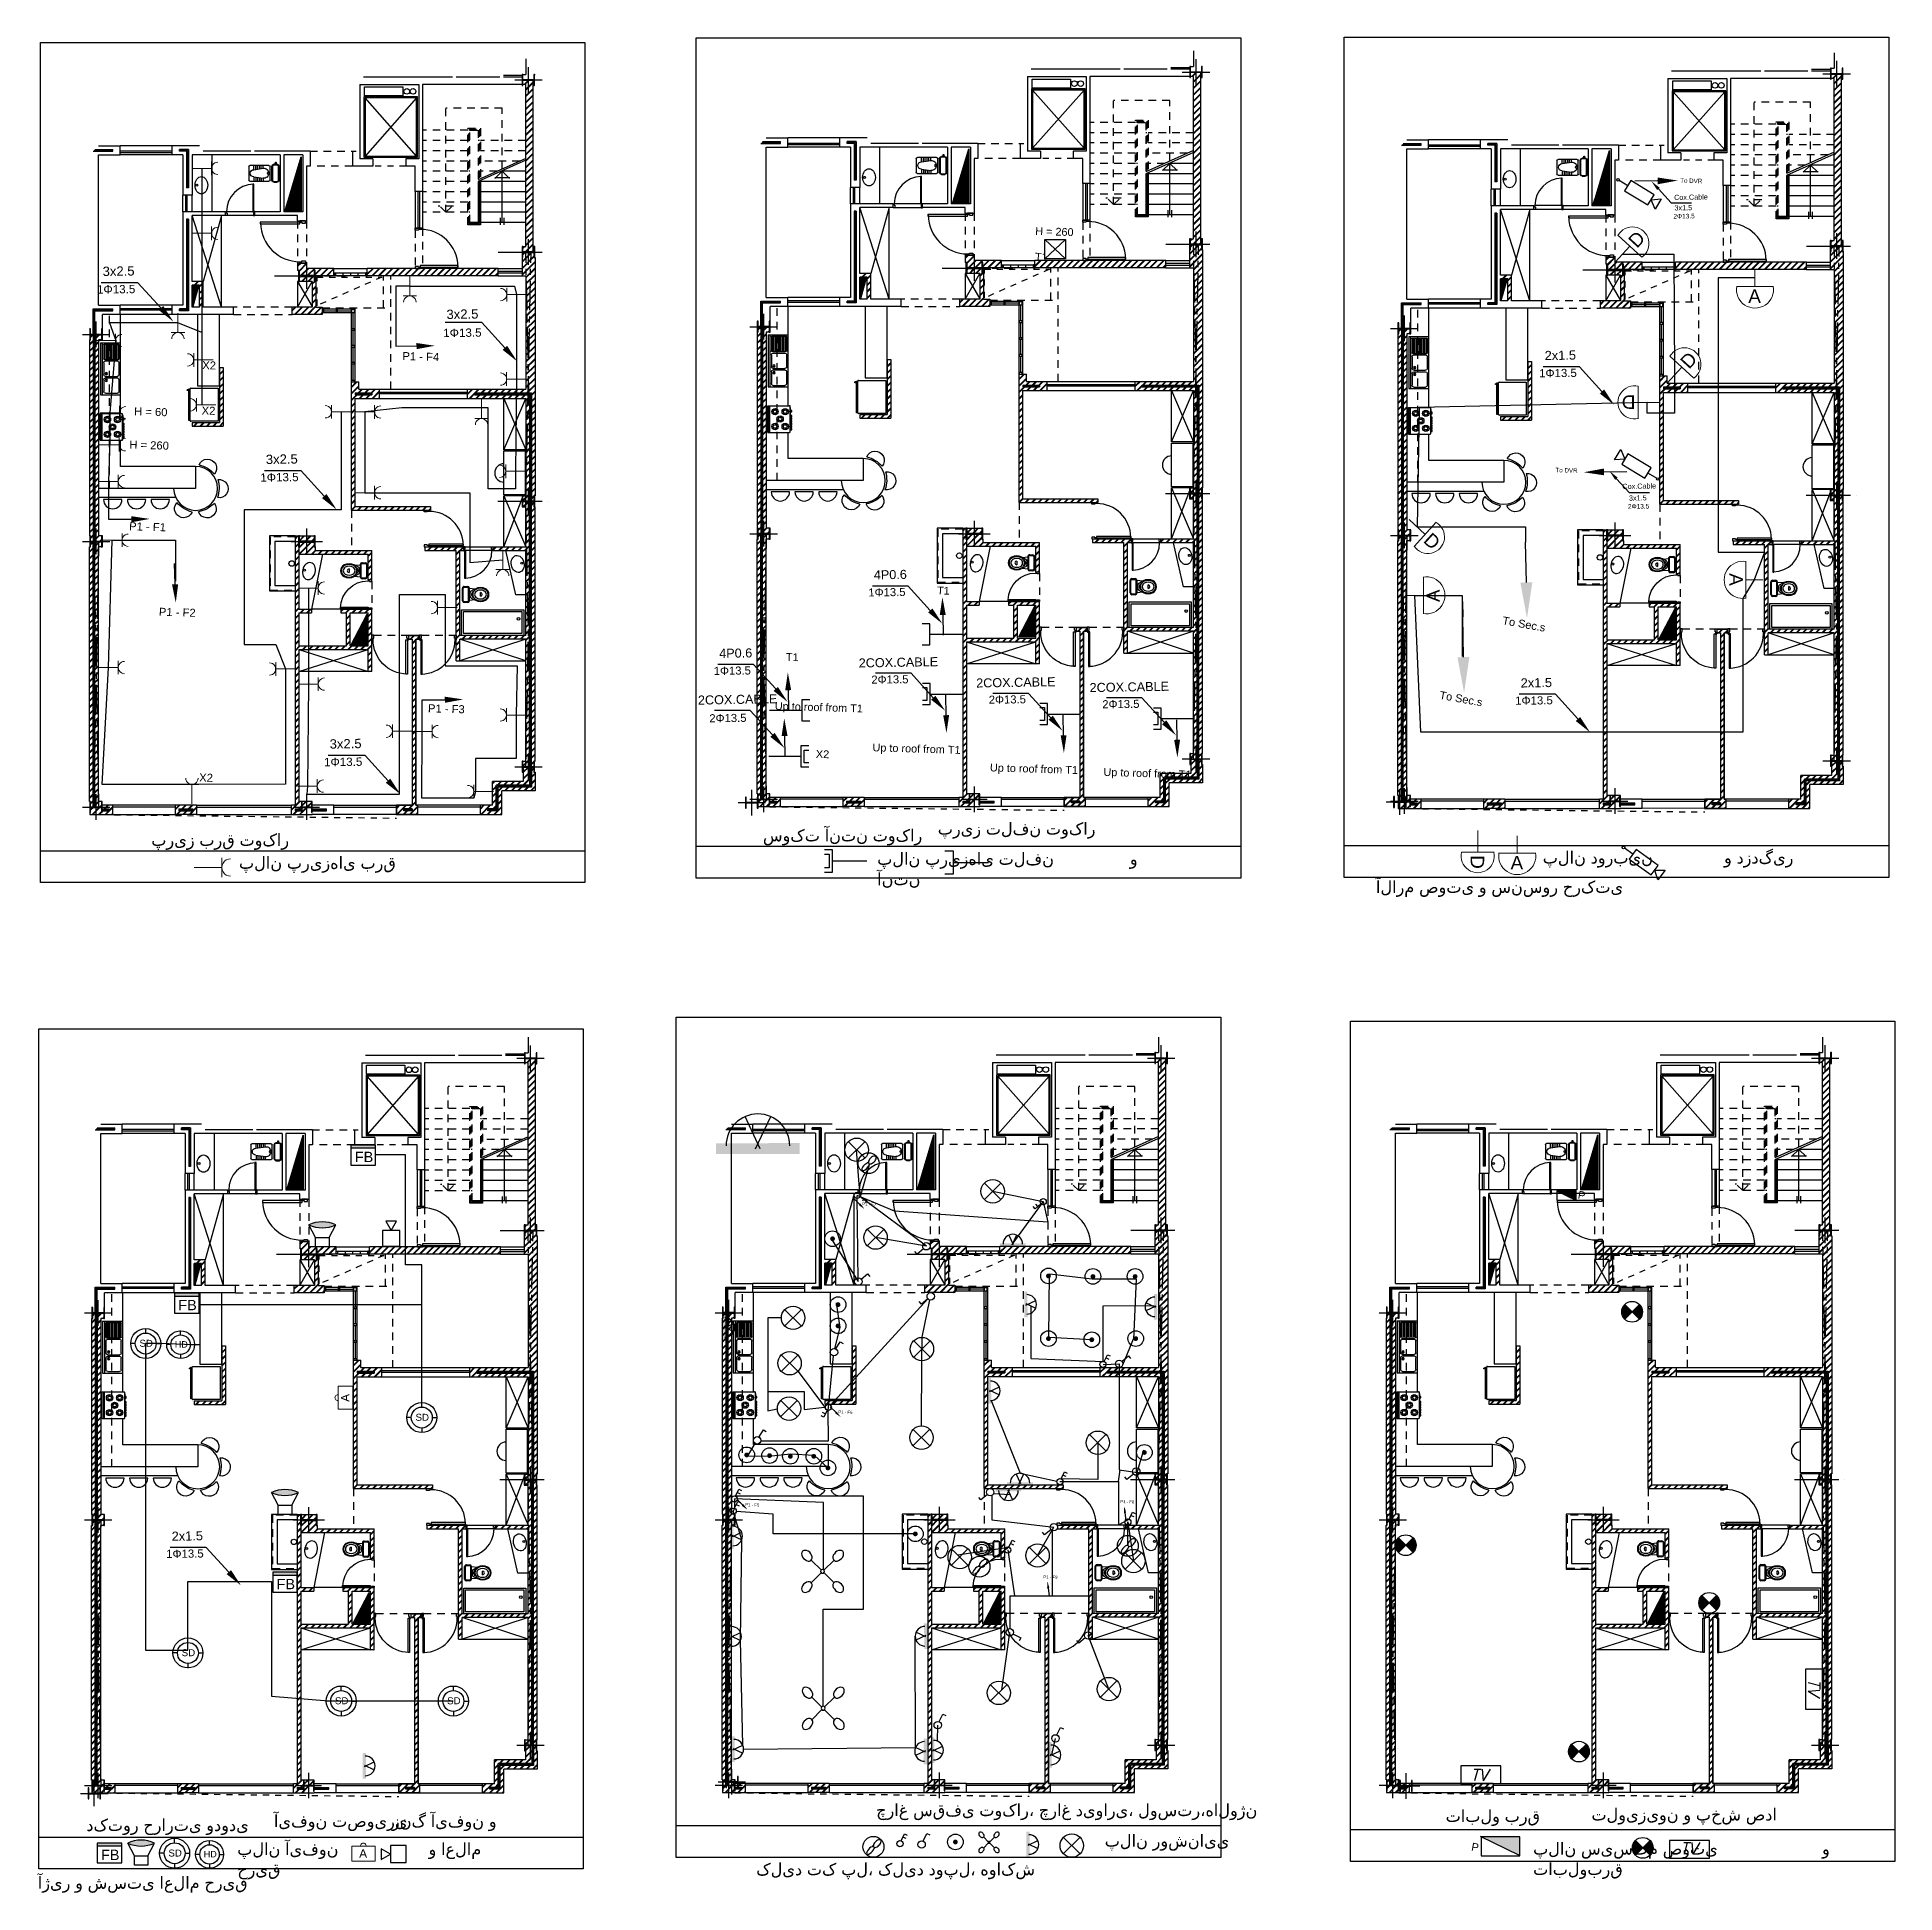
# Model space of a CAD drawing. Header units: inches. Extents: x 10.7 to 41.1, y 27.3 to 57.7.
import ezdxf
from ezdxf import colors
from ezdxf.entities.mleader import LeaderData, LeaderLine
from ezdxf.math import Vec2, Vec3

# ---------------------------------------------------------------- set-up
doc = ezdxf.new("R2010")
doc.units = ezdxf.units.IN
doc.header["$MEASUREMENT"] = 0
doc.linetypes.add('ACAD_ISO04W100', pattern=[30, 24, -3, 0, -3])
doc.linetypes.add('HIDDEN', pattern=[0.375, 0.25, -0.125])
for name, color, linetype in [('1', 1, 'Continuous'), ('2', 2, 'Continuous'), ('3', 3, 'Continuous'), ('4', 4, 'Continuous'), ('6', 6, 'Continuous'), ('ax', 1, 'Continuous'), ('badband', 3, 'Continuous'), ('cables', 60, 'Continuous'), ('ct', 5, 'Continuous'), ('DIM', 2, 'Continuous'), ('DOOR', 1, 'Continuous'), ('DOR', 2, 'Continuous'), ('FIRE ALARM', 1, 'Continuous'), ('FUR', 7, 'Continuous'), ('HATCH', 1, 'Continuous'), ('hatch-2', 4, 'Continuous'), ('PDF2_Geometry', 7, 'Continuous'), ('PDF2_Text', 7, 'Continuous'), ('PLM', 7, 'Continuous'), ('SECTION-FINISHING', 3, 'Continuous'), ('TEL', 3, 'Continuous'), ('tex', 2, 'Continuous'), ('W', 7, 'Continuous'), ('WALL', 4, 'Continuous')]:
    doc.layers.add(name, color=color, linetype=linetype)
doc.layers.add('PDF2_Solid Fills', color=7, linetype='Continuous', true_color=0x5f2f2f)
doc.layers.get('DIM').off()
doc.styles.add('ITALIC', font='ITALIC.SHX', dxfattribs={"height": 15})
doc.styles.add('PDF Arial', font='arial.ttf')
doc.styles.get("Standard").update_dxf_attribs({"font": 'arial.ttf'})
doc.linetypes.add('BATTING', pattern='A,0.0001,-0.1,[134,ltypeshp.shx,S=0.1,R=0,X=-0.1,Y=0],-0.2,[134,ltypeshp.shx,S=0.1,R=180,X=0.1,Y=0],-0.1', length=0.4001)
pattern_1 = [(45, (-1800.27955, -14833.63093), (-0.0530330086, 0.0530330086), []), (45, (-1800.26755, -14833.63093), (-0.0530330086, 0.0530330086), [])]
pattern_2 = [(45, (-1740.27955, -14833.63093), (-0.0530330086, 0.0530330086), []), (45, (-1740.26755, -14833.63093), (-0.0530330086, 0.0530330086), [])]
pattern_3 = [(45, (-630.85638, -5900.377693), (-0.005303300859, 0.005303300859), [])]
pattern_4 = [(45, (-1789.40573, -14833.63093), (-0.0530330086, 0.0530330086), []), (45, (-1789.39373, -14833.63093), (-0.0530330086, 0.0530330086), [])]
pattern_5 = [(45, (-1729.40573, -14833.63093), (-0.0530330086, 0.0530330086), []), (45, (-1729.39373, -14833.63093), (-0.0530330086, 0.0530330086), [])]
pattern_6 = [(45, (-619.982557, -5900.377693), (-0.005303300859, 0.005303300859), [])]
pattern_7 = [(45, (-1789.21631, -14817.51156), (-0.0530330086, 0.0530330086), []), (45, (-1789.20431, -14817.51156), (-0.0530330086, 0.0530330086), [])]
pattern_8 = [(45, (-1729.21631, -14817.51156), (-0.0530330086, 0.0530330086), []), (45, (-1729.20431, -14817.51156), (-0.0530330086, 0.0530330086), [])]
pattern_9 = [(45, (-619.793135, -5884.258324), (-0.005303300859, 0.005303300859), [])]
pattern_10 = [(45, (-1810.60552, -14833.63393), (-0.0530330086, 0.0530330086), []), (45, (-1810.59352, -14833.63393), (-0.0530330086, 0.0530330086), [])]
pattern_11 = [(45, (-1750.60552, -14833.63393), (-0.0530330086, 0.0530330086), []), (45, (-1750.59352, -14833.63393), (-0.0530330086, 0.0530330086), [])]
pattern_12 = [(45, (-641.182343, -5900.3806904), (-0.005303300859, 0.005303300859), [])]
pattern_13 = [(45, (-1810.64032, -14817.61138), (-0.0530330086, 0.0530330086), []), (45, (-1810.62832, -14817.61138), (-0.0530330086, 0.0530330086), [])]
pattern_14 = [(45, (-1750.64032, -14817.61138), (-0.0530330086, 0.0530330086), []), (45, (-1750.62832, -14817.61138), (-0.0530330086, 0.0530330086), [])]
pattern_15 = [(45, (-641.21715, -5884.358141), (-0.005303300859, 0.005303300859), [])]
pattern_16 = [(45, (-1799.7073, -14817.482876), (-0.0530330086, 0.0530330086), []), (45, (-1799.6953, -14817.482876), (-0.0530330086, 0.0530330086), [])]
pattern_17 = [(45, (-1739.7073, -14817.482876), (-0.0530330086, 0.0530330086), []), (45, (-1739.6953, -14817.482876), (-0.0530330086, 0.0530330086), [])]
pattern_18 = [(45, (-630.284124, -5884.229637), (-0.005303300859, 0.005303300859), [])]

msp = doc.modelspace()

# ---------------------------------------------------------------- texts
at = {"char_height": 0.2, "attachment_point": 1}
for s, width, heights, insert in [('{\\fArial|b0|i0|c178|p34;پلان دوربین               و دزدگیر}', 5.05065, [0.355], (35.329, 44.392)), ('{\\fArial|b0|i0|c178|p34;پلان پریزهای برق}', 4.37335, [0], (13.979, 44.306)), ('{\\fArial|b0|i0|c178|p34;پلان پریزهای تلفن                و آنتن}', 4.37335, [0], (24.43, 44.371)), ('{\\fArial|b0|i0|c178|p34;پلان روشنایی}', 4.37335, [0], (28.156, 28.291)), ('{\\fArial|b0|i0|c178|p34;پلان آیفون                   و اعلام حریق}', 4.37335, [0], (13.95, 28.154)), ('{\\fArial|b0|i0|c178|p34;پلان سیستم صوتی                      و تابلوبرق}', 5.56668, [0.48], (35.171, 28.161))]:
    msp.add_mtext_dynamic_manual_height_columns(s, width=width, gutter_width=1, heights=heights, dxfattribs=dict(at, insert=insert))
at = {"layer": 'cables'}
for s, height, rotation, p in [('To DVR', 0.0727, 358.2656, (37.58, 55.343)), ('Cox.Cable', 0.0847, 0.9975, (37.481, 55.058)), ('2Φ13.5', 0.0755, 0.7158, (37.47, 54.754)), ('3x1.5', 0.0847, 0.9975, (37.487, 54.887)), ('H = 260', 0.1272, 358.2656, (27.017, 54.487)), ('T1', 0.1272, 358.2656, (27.013, 54.067)), ('3x2.5', 0.1531, 0.9975, (11.747, 53.813)), ('1Φ13.5', 0.1363, 0.7158, (11.654, 53.525)), ('3x2.5', 0.1531, 0.9975, (17.378, 53.109)), ('1Φ13.5', 0.1363, 0.7158, (17.324, 52.813)), ('X2', 0.1314, 358.2656, (13.376, 52.289)), ('P1 - F4', 0.1314, 358.2656, (16.654, 52.438)), ('2x1.5', 0.1502, 0.9975, (35.362, 52.436)), ('1Φ13.5', 0.1337, 0.7158, (35.271, 52.154)), ('H = 60', 0.1314, 358.2656, (12.26, 51.533)), ('X2', 0.1314, 358.2656, (13.366, 51.546)), ('H = 260', 0.1314, 358.2656, (12.182, 50.988)), ('3x2.5', 0.1531, 0.9975, (14.42, 50.734)), ('1Φ13.5', 0.1363, 0.7158, (14.328, 50.446)), ('To DVR', 0.0727, 358.2656, (35.537, 50.601)), ('Cox.Cable', 0.0847, 0.9975, (36.634, 50.325)), ('3x1.5', 0.0847, 0.9975, (36.742, 50.135)), ('2Φ13.5', 0.0755, 0.7158, (36.725, 50.002)), ('P1 - F1', 0.1314, 358.2656, (12.179, 49.651)), ('4P0.6', 0.1482, 0.9975, (24.376, 48.845)), ('1Φ13.5', 0.132, 0.7158, (24.286, 48.566)), ('T1', 0.1272, 358.2656, (25.409, 48.601)), ('P1 - F2', 0.1314, 358.2656, (12.666, 48.25)), ('To Sec.s', 0.1288, 349.8271, (34.661, 48.113)), ('4P0.6', 0.1482, 0.9975, (21.844, 47.559)), ('T1', 0.1272, 358.2656, (22.934, 47.512)), ('2COX.CABLE', 0.1482, 0.9975, (24.129, 47.402)), ('1Φ13.5', 0.132, 0.7158, (21.754, 47.281)), ('2Φ13.5', 0.132, 0.7158, (24.335, 47.137)), ('2COX.CABLE', 0.1482, 0.9975, (26.052, 47.074)), ('2COX.CABLE', 0.1482, 0.9975, (27.91, 46.999)), ('2x1.5', 0.1502, 0.9975, (34.969, 47.074)), ('2COX.CABLE', 0.1482, 0.9975, (21.496, 46.794)), ('2Φ13.5', 0.132, 0.7158, (26.258, 46.809)), ('2Φ13.5', 0.132, 0.7158, (28.117, 46.734)), ('To Sec.s', 0.1288, 349.8271, (33.63, 46.891)), ('1Φ13.5', 0.1337, 0.7158, (34.878, 46.792)), ('P1 - F3', 0.1314, 358.2656, (17.072, 46.67)), ('2Φ13.5', 0.132, 0.7158, (21.682, 46.505)), ('Up to roof from T1', 0.12715, 358.2656, (22.753, 46.71)), ('3x2.5', 0.1531, 0.9975, (15.465, 46.073)), ('X2', 0.1272, 358.2656, (23.425, 45.923)), ('Up to roof from T1', 0.12715, 358.2656, (24.352, 46.031)), ('X2', 0.1314, 358.2656, (13.326, 45.536)), ('1Φ13.5', 0.1363, 0.7158, (15.372, 45.785)), ('Up to roof from T1', 0.12715, 358.2656, (26.275, 45.702)), ('Up to roof from T1', 0.12715, 358.2656, (28.134, 45.628)), ('P1 - F7', 0.0503, 358.2656, (24.185, 38.592)), ('P', 0.129, 349.8271, (35.896, 38.707)), ('P1 - F6', 0.0503, 358.2656, (23.794, 35.186)), ('P1 - F8', 0.0503, 358.2656, (28.409, 33.719)), ('P1 - F5', 0.0503, 358.2656, (22.269, 33.668)), ('2x1.5', 0.1499, 0.9975, (12.878, 33.1)), ('1Φ13.5', 0.1334, 0.7158, (12.787, 32.819)), ('P1 - F9', 0.0503, 358.2656, (27.151, 32.484)), ('P', 0.129, 349.8271, (34.152, 28.031))]:
    msp.add_text(s, height=height, rotation=rotation, dxfattribs=at).set_placement(p)
at = {"layer": 'cables', "char_height": 0.2, "attachment_point": 1}
for s, width, heights, insert in [('{\\fArial|b0|i0|c178|p34;\\C143;\\c14659450;سوکت آنتن توکار}', 3.32896, [0.217], (22.559, 44.755)), ('{\\fArial|b0|i0|c178|p34;\\C143;\\c14659450;پریز تلفن توکار}', 3.32896, [0.217], (25.422, 44.865)), ('{\\fArial|b0|i0|c178|p34;\\C143;\\c14659450;پریز برق توکار}', 3.32896, [0.217], (12.543, 44.681)), ('{\\fArial|b0|i0|c178|p34;\\C143;\\c14659450;آلارم صوتی و سنسور حرکتی}', 3.84602, [0.103], (32.598, 43.911)), ('{\\fArial|b0|i0|c178|p34;\\C143;\\c14659450;آیفون تصویری}', 3.32896, [0.217], (14.552, 28.613)), ('{\\fArial|b0|i0|c178|p34;\\C143;\\c14659450;زنگ آیفون و}', 3.32896, [0.217], (16.484, 28.612)), ('{\\fArial|b0|i0|c178|p34;\\C143;\\c14659450;چراغ سقفی توکار، چراغ دیواری، لوستر،هالوژن}', 8.23228, [0.305], (24.413, 28.792)), ('{\\fArial|b0|i0|c178|p34;\\C143;\\c14659450;تابلو برق}', 3.32896, [0.217], (33.739, 28.696)), ('{\\fArial|b0|i0|c178|p34;\\C143;\\c14659450;تلویزیون و پخش صدا}', 3.32896, [0.217], (36.126, 28.72)), ('{\\fArial|b0|i0|c178|p34;\\C143;\\c14659450;دکتور حرارتی ودودی}', 3.32896, [0.217], (11.479, 28.548)), ('{\\fArial|b0|i0|c178|p34;\\C143;\\c14659450;کلید تک پل، کلید دوپل، هواکش}', 4.63961, [0.304], (22.45, 27.824)), ('{\\fArial|b0|i0|c178|p34;\\C143;\\c14659450;آژیر و شستی اعلام حریق}', 3.32896, [0.217], (10.684, 27.602))]:
    msp.add_mtext_dynamic_manual_height_columns(s, width=width, gutter_width=1, heights=heights, dxfattribs=dict(at, insert=insert))
at = {"layer": 'tex', "color": 2, "style": 'ITALIC'}
msp.add_text('TV', height=0.1927, rotation=270, dxfattribs=at).set_placement((39.674, 30.841))
for p in [(34.146, 29.169), (37.578, 27.968)]:
    msp.add_text('TV', height=0.1927, dxfattribs=at).set_placement(p)

# ---------------------------------------------------------------- blocks, each defined once
blk = doc.blocks.new('PROR')
at = {"layer": 'DOOR'}
for p, q in [((-3.2, 0), (-3.2, -4.8)), ((0, 0), (-3.2, 0)), ((0, -1.5), (0, 0)), ((-5, -4.8), (-5, -13)), ((-3.2, -4.8), (-5, -4.8)), ((-5, -13), (0, -13)), ((0, -13), (0, -11.5))]:
    blk.add_line(p, q, dxfattribs=at)
blk = doc.blocks.new('MEH')
at = {"layer": 'DOR', "color": 1}
for p, q in [((-0.017, 0), (0, 0)), ((0.02, 0), (-0.017, 0)), ((0, 0.013), (0, -0.013)), ((0, 0), (0, 0.013)), ((0, 0), (0.02, 0))]:
    blk.add_line(p, q, dxfattribs=at)
blk.add_circle((0, 0), 0.00745, dxfattribs=at)
blk = doc.blocks.new('PROL')
at = {"layer": 'DOOR'}
for p, q in [((0, -1.5), (0, 0)), ((0, 0), (3.2, 0)), ((3.2, 0), (3.2, -4.8)), ((0, -13), (0, -11.5)), ((5, -13), (0, -13)), ((3.2, -4.8), (5, -4.8)), ((5, -4.8), (5, -13))]:
    blk.add_line(p, q, dxfattribs=at)
blk = doc.blocks.new('DOOR-1')
at = {"layer": 'DOR'}
for p, q in [((0.13, 0.072), (0.13, 0.032)), ((1.07, 0.072), (0.13, 0.072)), ((0.13, 0.032), (1.07, 0.032)), ((1.07, 0.032), (1.07, 0.072))]:
    blk.add_line(p, q, dxfattribs=at)
blk.add_arc((0.13, 0.032), 0.936, 1.1019, 90.0106, dxfattribs=at)
at = {"layer": 'WALL'}
for p, q in [((0, 1), (0.115, 1)), ((0, 0), (0.115, 0))]:
    blk.add_line(p, q, dxfattribs=at)
at = {"layer": 'DOR', "xscale": 0.01, "yscale": 0.01, "zscale": 0.01, "rotation": 270}
for name, p in [('PROL', (0.13, 1)), ('PROR', (0.13, 0))]:
    blk.add_blockref(name, p, dxfattribs=at)
at = {"layer": 'DOR', "rotation": 270}
blk.add_blockref('MEH', (0.138, 0.024), dxfattribs=at)
blk = doc.blocks.new('DOOR-100')
at = {"layer": 'DIM', "rotation": 90}
blk.add_blockref('DOOR-1', (0, 0), dxfattribs=at)
blk = doc.blocks.new('WAT5')
at = {"layer": 'PLM', "color": 2}
for p, q in [((0.05, -0.17), (0.05, 0.17)), ((0.07, -0.17), (0.07, 0.17)), ((0.1, 0.22), (0.188, 0.22)), ((0.1, 0.2), (0.188, 0.2)), ((0.218, -0.17), (0.218, 0.17)), ((0.238, -0.17), (0.238, 0.17)), ((0.389, 0.149), (0.238, 0.164)), ((0.263, -0.053), (0.263, 0.053)), ((0.288, 0.096), (0.404, 0.157)), ((0.304, -0.03), (0.304, 0.03)), ((0.188, -0.2), (0.1, -0.2)), ((0.188, -0.22), (0.1, -0.22)), ((0.389, -0.149), (0.238, -0.164)), ((0.288, -0.096), (0.404, -0.157))]:
    blk.add_line(p, q, dxfattribs=at)
at = {"layer": 'PLM'}
blk.add_line((0.541, -0.05), (0.541, 0.05), dxfattribs=at)
at = {"layer": 'PLM', "color": 2}
for centre, radius, start, end in [((0.1, 0.17), 0.05, 90, 180), ((0.1, 0.17), 0.03, 90, 180), ((0.188, 0.17), 0.05, 0, 90), ((0.188, 0.17), 0.03, 0, 90), ((0.311, 0.053), 0.0484, 118.1288, 180), ((0.354, 0.03), 0.05, 92.9773, 180), ((0.488, 0), 0.158, 118.1288, 241.8712), ((0.488, 0), 0.108, 118.1288, 241.8712), ((0.541, -0.1), 0.291, 61.8712, 118.1288), ((0.541, -0.1), 0.271, 61.8712, 118.1288), ((0.541, -0.1), 0.221, 61.8712, 118.1288), ((0.594, 0), 0.108, 298.1288, 61.8712), ((0.594, 0), 0.158, 298.1288, 61.8712), ((0.594, 0), 0.178, 298.1288, 61.8712), ((0.1, -0.17), 0.05, 180, 270), ((0.1, -0.17), 0.03, 180, 270), ((0.188, -0.17), 0.05, 270, 0), ((0.188, -0.17), 0.03, 270, 0), ((0.311, -0.053), 0.0484, 180, 241.8712), ((0.354, -0.03), 0.05, 180, 267.0227), ((0.541, 0.1), 0.291, 241.8712, 298.1288), ((0.541, 0.1), 0.271, 241.8712, 298.1288), ((0.541, 0.1), 0.221, 241.8712, 298.1288)]:
    blk.add_arc(centre, radius, start, end, dxfattribs=at)
at = {"layer": 'PLM'}
blk.add_arc((0.541, 0), 0.05, 270, 90, dxfattribs=at)
blk = doc.blocks.new('WC-F')
at = {"layer": '3', "xscale": -1, "rotation": 90}
blk.add_blockref('WAT5', (0, 0.05), dxfattribs=at)
blk = doc.blocks.new('WC')
at = {"layer": 'PLM', "color": 2}
for p, q in [((-0.185, 0.51), (0.185, 0.51)), ((-0.215, -0.043), (-0.215, 0.48)), ((-0.099, 0.367), (-0.215, 0.367)), ((-0.107, 0.317), (-0.215, 0.317)), ((-0.114, 0.267), (-0.215, 0.267)), ((-0.121, 0.217), (-0.215, 0.217)), ((-0.129, 0.167), (-0.215, 0.167)), ((-0.136, 0.117), (-0.215, 0.117)), ((-0.098, 0.37), (-0.136, 0.113)), ((0.098, 0.37), (0.136, 0.113)), ((0.098, 0.367), (0.215, 0.367)), ((0.106, 0.317), (0.215, 0.317)), ((0.113, 0.267), (0.215, 0.267)), ((0.12, 0.217), (0.215, 0.217)), ((0.128, 0.167), (0.215, 0.167)), ((0.135, 0.117), (0.215, 0.117)), ((0.215, 0.48), (0.215, -0.043)), ((-0.3, -0.224), (-0.3, -0.242)), ((-0.246, -0.224), (-0.3, -0.224)), ((-0.3, -0.242), (-0.246, -0.242)), ((-0.246, -0.27), (-0.246, -0.176)), ((-0.226, -0.28), (-0.226, -0.166)), ((0.206, -0.146), (-0.206, -0.146)), ((0.206, -0.3), (-0.206, -0.3)), ((0.196, -0.126), (-0.196, -0.126)), ((0.196, -0.32), (-0.196, -0.32)), ((0.185, -0.073), (-0.185, -0.073)), ((0.226, -0.166), (0.226, -0.28)), ((0.246, -0.176), (0.246, -0.27))]:
    blk.add_line(p, q, dxfattribs=at)
for centre, radius, start, end in [((-0.185, 0.48), 0.03, 90, 180), ((0.185, 0.48), 0.03, 0, 90), ((-0.002, 0.098), 0.135, 173.3707, 270.7211), ((0, 0.37), 0.0982, 0, 180), ((0, -0.05), 0.05, 23.3869, 156.6131), ((0.002, 0.098), 0.135, 269.2789, 6.6293), ((-0.196, -0.176), 0.05, 90, 180), ((-0.196, -0.27), 0.05, 180, 270), ((-0.206, -0.166), 0.02, 90, 180), ((-0.206, -0.28), 0.02, 180, 270), ((-0.185, -0.043), 0.03, 180, 270), ((0.185, -0.043), 0.03, 270, 0), ((0.196, -0.176), 0.05, 0, 90), ((0.196, -0.27), 0.05, 270, 0), ((0.206, -0.166), 0.02, 0, 90), ((0.206, -0.28), 0.02, 270, 0)]:
    blk.add_arc(centre, radius, start, end, dxfattribs=at)
blk = doc.blocks.new('freez-c')
at = {"layer": 'FUR', "color": 11}
for p, q in [((-0.8, 0.857), (-0.84, 0.857)), ((-0.84, 0.838), (-0.84, 0.857)), ((-0.8, 0.838), (-0.84, 0.838)), ((-0.8, 0.882), (-0.772, 0.882)), ((-0.8, 0.018), (-0.8, 0.882)), ((-0.772, 0.018), (-0.772, 0.882)), ((-0.763, 0.018), (-0.763, 0.882)), ((-0.745, 0.9), (0, 0.9)), ((0, 0.9), (0, 0)), ((-0.772, 0.018), (-0.8, 0.018)), ((0, 0), (-0.745, 0))]:
    blk.add_line(p, q, dxfattribs=at)
for centre, start, end in [((-0.745, 0.882), 90, 180), ((-0.745, 0.018), 180, 270)]:
    blk.add_arc(centre, 0.0184, start, end, dxfattribs=at)
blk = doc.blocks.new('KIT4')
at = {"layer": 'FUR', "color": 11}
for p, q in [((-0.365, -0.05), (0.365, -0.05)), ((-0.365, -0.05), (-0.365, -0.645)), ((-0.365, -0.09), (0.365, -0.09)), ((-0.365, -0.11), (0.365, -0.11)), ((-0.25, -0.249), (-0.29, -0.249)), ((-0.24, -0.22), (-0.272, -0.196)), ((-0.272, -0.301), (-0.24, -0.277)), ((-0.272, -0.474), (-0.24, -0.498)), ((-0.203, -0.162), (-0.203, -0.202)), ((-0.203, -0.296), (-0.203, -0.336)), ((-0.203, -0.479), (-0.203, -0.439)), ((-0.166, -0.22), (-0.134, -0.196)), ((-0.134, -0.301), (-0.166, -0.277)), ((-0.134, -0.474), (-0.166, -0.498)), ((-0.116, -0.249), (-0.156, -0.249)), ((-0.047, -0.388), (-0.087, -0.388)), ((-0.037, -0.359), (-0.069, -0.335)), ((-0.069, -0.44), (-0.037, -0.416)), ((0, -0.301), (0, -0.341)), ((0, -0.434), (0, -0.474)), ((0.037, -0.359), (0.069, -0.335)), ((0.069, -0.44), (0.037, -0.416)), ((0.087, -0.388), (0.047, -0.388)), ((0.116, -0.249), (0.156, -0.249)), ((0.166, -0.22), (0.134, -0.196)), ((0.134, -0.301), (0.166, -0.277)), ((0.134, -0.474), (0.166, -0.498)), ((0.203, -0.162), (0.203, -0.202)), ((0.203, -0.296), (0.203, -0.336)), ((0.203, -0.479), (0.203, -0.439)), ((0.24, -0.22), (0.272, -0.196)), ((0.272, -0.301), (0.24, -0.277)), ((0.272, -0.474), (0.24, -0.498)), ((0.25, -0.249), (0.29, -0.249)), ((0.365, -0.05), (0.365, -0.645)), ((-0.345, -0.665), (0.345, -0.665)), ((-0.312, -0.675), (-0.312, -0.665)), ((-0.312, -0.675), (0.312, -0.675)), ((-0.295, -0.675), (-0.295, -0.703)), ((-0.295, -0.703), (-0.254, -0.703)), ((-0.25, -0.526), (-0.29, -0.526)), ((-0.24, -0.555), (-0.272, -0.579)), ((-0.254, -0.703), (-0.254, -0.675)), ((-0.225, -0.675), (-0.225, -0.703)), ((-0.225, -0.703), (-0.184, -0.703)), ((-0.203, -0.613), (-0.203, -0.573)), ((-0.184, -0.703), (-0.184, -0.675)), ((-0.166, -0.555), (-0.134, -0.579)), ((-0.116, -0.526), (-0.156, -0.526)), ((-0.155, -0.675), (-0.155, -0.703)), ((-0.155, -0.703), (-0.114, -0.703)), ((-0.114, -0.703), (-0.114, -0.675)), ((-0.085, -0.675), (-0.085, -0.703)), ((-0.085, -0.703), (-0.044, -0.703)), ((-0.044, -0.703), (-0.044, -0.675)), ((-0.015, -0.675), (-0.015, -0.703)), ((-0.015, -0.703), (0.026, -0.703)), ((0.026, -0.703), (0.026, -0.675)), ((0.055, -0.675), (0.055, -0.703)), ((0.055, -0.703), (0.096, -0.703)), ((0.096, -0.703), (0.096, -0.675)), ((0.116, -0.526), (0.156, -0.526)), ((0.166, -0.555), (0.134, -0.579)), ((0.195, -0.675), (0.195, -0.703)), ((0.195, -0.703), (0.236, -0.703)), ((0.203, -0.613), (0.203, -0.573)), ((0.236, -0.703), (0.236, -0.675)), ((0.24, -0.555), (0.272, -0.579)), ((0.25, -0.526), (0.29, -0.526)), ((0.312, -0.675), (0.312, -0.665))]:
    blk.add_line(p, q, dxfattribs=at)
for centre, radius in [((-0.203, -0.249), 0.0869), ((-0.203, -0.526), 0.0869), ((-0.203, -0.249), 0.0469), ((-0.203, -0.526), 0.0469), ((0, -0.388), 0.0869), ((0, -0.388), 0.0469), ((0.203, -0.249), 0.0869), ((0.203, -0.526), 0.0869), ((0.203, -0.249), 0.0469), ((0.203, -0.526), 0.0469)]:
    blk.add_circle(centre, radius, dxfattribs=at)
for centre, start, end in [((-0.345, -0.645), 180, 270), ((0.345, -0.645), 270, 0)]:
    blk.add_arc(centre, 0.02, start, end, dxfattribs=at)
blk = doc.blocks.new('sink-aa')
at = {"layer": 'PLM', "color": 2}
for p, q in [((-1.42, 0.55), (0, 0.55)), ((-1.42, 0.55), (-1.42, 0)), ((0, 0.55), (0, 0)), ((-1.42, 0.5), (0, 0.5)), ((0, 0), (-1.42, 0)), ((-1.38, 0.44), (-1.38, 0.06)), ((-1.36, 0.46), (-0.98, 0.46)), ((-0.98, 0.04), (-1.36, 0.04)), ((-0.96, 0.44), (-0.96, 0.06)), ((-0.92, 0.41), (-0.92, 0.09)), ((-0.87, 0.46), (-0.55, 0.46)), ((-0.55, 0.04), (-0.87, 0.04)), ((-0.5, 0.41), (-0.5, 0.09)), ((-0.46, 0.41), (-0.46, 0.09)), ((-0.41, 0.46), (-0.09, 0.46)), ((-0.09, 0.04), (-0.41, 0.04)), ((-0.04, 0.41), (-0.04, 0.09))]:
    blk.add_line(p, q, dxfattribs=at)
at = {"layer": 'PLM', "color": 1}
for p, q in [((-0.98, 0.43), (-1.36, 0.43)), ((-0.98, 0.39), (-1.36, 0.39)), ((-0.98, 0.35), (-1.36, 0.35)), ((-0.98, 0.31), (-1.36, 0.31)), ((-0.98, 0.27), (-1.36, 0.27)), ((-0.98, 0.23), (-1.36, 0.23)), ((-0.98, 0.19), (-1.36, 0.19)), ((-0.98, 0.15), (-1.36, 0.15)), ((-0.98, 0.11), (-1.36, 0.11)), ((-0.98, 0.07), (-1.36, 0.07))]:
    blk.add_line(p, q, dxfattribs=at)
at = {"layer": 'PLM', "color": 2}
for centre, radius in [((-0.572, 0.388), 0.032), ((-0.572, 0.388), 0.022), ((-0.388, 0.388), 0.032), ((-0.388, 0.388), 0.022)]:
    blk.add_circle(centre, radius, dxfattribs=at)
for centre, radius, start, end in [((-1.36, 0.44), 0.02, 90, 180), ((-1.36, 0.06), 0.02, 180, 270), ((-0.98, 0.44), 0.02, 0, 90), ((-0.98, 0.06), 0.02, 270, 0), ((-0.87, 0.41), 0.05, 90, 180), ((-0.87, 0.09), 0.05, 180, 270), ((-0.55, 0.41), 0.05, 0, 90), ((-0.55, 0.09), 0.05, 270, 0), ((-0.41, 0.41), 0.05, 90, 180), ((-0.41, 0.09), 0.05, 180, 270), ((-0.09, 0.41), 0.05, 0, 90), ((-0.09, 0.09), 0.05, 270, 0)]:
    blk.add_arc(centre, radius, start, end, dxfattribs=at)
blk = doc.blocks.new('sec-4')
at = {"layer": 'ct', "color": 1}
for p, q in [((-0.375, 0), (0.375, 0)), ((0, -0.35), (0, 0.35))]:
    blk.add_line(p, q, dxfattribs=at)
at = {"layer": 'ct'}
for p, q in [((-0.15, 0.15), (-0.17, 0.15)), ((-0.17, 0.15), (-0.17, -0.15)), ((-0.15, 0.0075), (-0.15, 0.15)), ((-0.15, 0.0075), (0.15, 0.0075)), ((0.17, 0.15), (0.15, 0.15)), ((0.15, 0.15), (0.15, 0.0075)), ((0.17, -0.15), (0.17, 0.15)), ((-0.17, -0.15), (-0.15, -0.15)), ((-0.15, -0.0075), (0.15, -0.0075)), ((-0.15, -0.15), (-0.15, -0.0075)), ((0.15, -0.0075), (0.15, -0.15)), ((0.15, -0.15), (0.17, -0.15))]:
    blk.add_line(p, q, dxfattribs=at)
blk = doc.blocks.new('sec-3')
at = {"layer": 'ct', "color": 1}
for p, q in [((-0.375, 0), (0.375, 0)), ((0, -0.35), (0, 0.35))]:
    blk.add_line(p, q, dxfattribs=at)
at = {"layer": 'ct'}
for p, q in [((-0.15, 0.15), (-0.175, 0.15)), ((-0.175, 0.15), (-0.175, -0.15)), ((-0.15, 0.012), (-0.15, 0.15)), ((-0.15, 0.012), (0.15, 0.012)), ((0.175, 0.15), (0.15, 0.15)), ((0.15, 0.15), (0.15, 0.012)), ((0.175, -0.15), (0.175, 0.15)), ((-0.175, -0.15), (-0.15, -0.15)), ((-0.15, -0.012), (0.15, -0.012)), ((-0.15, -0.15), (-0.15, -0.012)), ((0.15, -0.012), (0.15, -0.15)), ((0.15, -0.15), (0.175, -0.15))]:
    blk.add_line(p, q, dxfattribs=at)
blk = doc.blocks.new('sec-1')
at = {"layer": 'ct', "color": 1}
for p, q in [((-0.43, 0), (0.43, 0)), ((0, -0.35), (0, 0.35))]:
    blk.add_line(p, q, dxfattribs=at)
at = {"layer": 'ct'}
for p, q in [((-0.2, 0.15), (-0.23, 0.15)), ((-0.23, 0.15), (-0.23, -0.15)), ((-0.2, 0.015), (-0.2, 0.15)), ((-0.2, 0.015), (0.2, 0.015)), ((0.23, 0.15), (0.2, 0.15)), ((0.2, 0.15), (0.2, 0.015)), ((0.23, -0.15), (0.23, 0.15)), ((-0.23, -0.15), (-0.2, -0.15)), ((-0.2, -0.015), (0.2, -0.015)), ((-0.2, -0.15), (-0.2, -0.015)), ((0.2, -0.015), (0.2, -0.15)), ((0.2, -0.15), (0.23, -0.15))]:
    blk.add_line(p, q, dxfattribs=at)
blk = doc.blocks.new('sec-6')
at = {"layer": 'ct', "color": 1}
for p, q in [((-0.345, 0), (0.345, 0)), ((0, -0.35), (0, 0.35))]:
    blk.add_line(p, q, dxfattribs=at)
at = {"layer": 'ct'}
for p, q in [((-0.125, 0.15), (-0.145, 0.15)), ((-0.145, 0.15), (-0.145, -0.15)), ((-0.125, 0.0075), (-0.125, 0.15)), ((-0.125, 0.0075), (0.125, 0.0075)), ((0.145, 0.15), (0.125, 0.15)), ((0.125, 0.15), (0.125, 0.0075)), ((0.145, -0.15), (0.145, 0.15)), ((-0.145, -0.15), (-0.125, -0.15)), ((-0.125, -0.0075), (0.125, -0.0075)), ((-0.125, -0.15), (-0.125, -0.0075)), ((0.125, -0.0075), (0.125, -0.15)), ((0.125, -0.15), (0.145, -0.15))]:
    blk.add_line(p, q, dxfattribs=at)
blk = doc.blocks.new('Priz Elec')
at = {"layer": 'PDF2_Geometry', "lineweight": 5}
for points in [[(46.64, 9.596), (46.318, 9.596)], [(46.64, 9.484), (46.64, 9.708)]]:
    blk.add_lwpolyline(points, dxfattribs=at)
blk.add_arc((46.743, 9.596), 0.102, 89.7228, 270.2772, dxfattribs=at)
blk = doc.blocks.new('Arrow')
at = {"layer": 'cables', "linetype": 'ByBlock', "lineweight": -2}
blk.add_lwpolyline([(54.0567, 9.1624), (54.0531, 9.3654)], dxfattribs=at)
at = {"layer": 'cables'}
blk.add_solid([(54.0867, 9.1629), (54.06, 8.9824), (54.0267, 9.1619)], dxfattribs=at)
blk = doc.blocks.new('Priz Tel')
at = {"layer": 'PDF2_Geometry', "lineweight": 25}
for points in [[(22.145, 41.112), (22.065, 41.112), (22.065, 40.9), (22.145, 40.9)], [(22.063, 41.005), (21.738, 41.005)]]:
    blk.add_lwpolyline(points, dxfattribs=at)
blk = doc.blocks.new('Priz Antenna')
at = {"layer": 'PDF2_Geometry', "lineweight": 25}
for points in [[(20.104, 41.912), (19.779, 41.912)], [(20.182, 42.017), (20.104, 42.017), (20.104, 41.806), (20.182, 41.806)], [(20.182, 41.847), (20.137, 41.847), (20.137, 41.912), (20.137, 41.976), (20.182, 41.976)]]:
    blk.add_lwpolyline(points, dxfattribs=at)
blk = doc.blocks.new('Camera')
at = {"layer": 'cables', "color": 2, "lineweight": 30}
for p, q in [((15.1595, 20.748), (15.1923, 20.7932)), ((15.1923, 20.7932), (15.2074, 20.7477)), ((15.2074, 20.7477), (15.1595, 20.748)), ((15.3105, 20.673), (15.3489, 20.6452))]:
    blk.add_line(p, q, dxfattribs=at)
blk.add_lwpolyline([(15.3269, 20.6956), (15.2238, 20.7703), (15.1911, 20.7252), (15.2942, 20.6504)], close=True, dxfattribs=at)
blk.add_circle((15.3535, 20.6418), 0.00573, dxfattribs=at)
blk = doc.blocks.new('دزدگیر')
at = {"layer": 'cables', "lineweight": 20}
for points in [[(26.645, 13.484), (26.645, 13.707)], [(26.645, 13.595), (26.497, 13.595)]]:
    blk.add_lwpolyline(points, dxfattribs=at)
blk.add_arc((26.671, 13.595), 0.113, 256.8088, 103.1912, dxfattribs=at)
at = {"layer": 'cables', "insert": (26.665, 13.547), "char_height": 0.0919, "attachment_point": 7, "style": 'PDF Arial'}
blk.add_mtext('D', dxfattribs=at)
blk = doc.blocks.new('آلارم دزدگیر')
at = {"layer": 'PDF2_Geometry', "lineweight": 20}
for points in [[(26.364, 14.025), (26.364, 14.125)], [(26.257, 14.025), (26.47, 14.025)]]:
    blk.add_lwpolyline(points, dxfattribs=at)
blk.add_arc((26.364, 14.008), 0.108, 169.9218, 10.0782, dxfattribs=at)
at = {"layer": 'PDF2_Text', "insert": (26.325, 13.93), "char_height": 0.0787, "attachment_point": 7, "style": 'PDF Arial'}
blk.add_mtext('A', dxfattribs=at)
blk = doc.blocks.new('آیفون تصویری')
at = {"layer": 'cables', "lineweight": 20}
blk.add_lwpolyline([(20.104, 15.145), (19.742, 15.145), (19.742, 14.915), (20.104, 14.915)], close=True, dxfattribs=at)
blk.add_arc((19.922, 15.146), 0.0467, 359.0149, 180.9851, dxfattribs=at)
at = {"layer": 'cables', "insert": (19.857, 14.967), "char_height": 0.132, "attachment_point": 7, "style": 'PDF Arial'}
blk.add_mtext('A', dxfattribs=at)
blk = doc.blocks.new('دوربین آیفون تصویری')
at = {"layer": 'cables'}
for points in [[(19.913, 15.832), (20.041, 16.054), (19.785, 16.054)], [(20.126, 15.833), (19.713, 15.833), (19.713, 15.455), (20.126, 15.455)]]:
    blk.add_lwpolyline(points, close=True, dxfattribs=at)
blk = doc.blocks.new('HD')
at = {"layer": 'FIRE ALARM', "linetype": 'Continuous'}
for p, q in [((2224.875, -531.003), (2224.819, -531.003)), ((2225.005, -530.874), (2225.005, -530.817)), ((2225.134, -531.003), (2225.19, -531.003)), ((2225.005, -531.132), (2225.005, -531.188))]:
    blk.add_line(p, q, dxfattribs=at)
for radius in [0.185, 0.129]:
    blk.add_circle((2225.005, -531.003), radius, dxfattribs=at)
at = {"layer": 'FIRE ALARM', "color": 1, "linetype": 'Continuous'}
blk.add_text('HD', height=0.0858, dxfattribs=at).set_placement((2224.928, -531.042))
blk = doc.blocks.new('SD')
at = {"layer": 'FIRE ALARM', "linetype": 'Continuous'}
for p, q in [((2224.878, -530.38), (2224.822, -530.38)), ((2225.005, -530.253), (2225.005, -530.198)), ((2225.132, -530.38), (2225.187, -530.38)), ((2225.005, -530.507), (2225.005, -530.563))]:
    blk.add_line(p, q, dxfattribs=at)
for radius in [0.182, 0.127]:
    blk.add_circle((2225.005, -530.38), radius, dxfattribs=at)
at = {"layer": 'FIRE ALARM', "color": 1, "linetype": 'Continuous'}
blk.add_text('SD', height=0.0844, dxfattribs=at).set_placement((2224.929, -530.419))
blk = doc.blocks.new('sounder + flasher')
at = {"layer": 'FIRE ALARM', "linetype": 'Continuous'}
h = blk.add_hatch(color=60, dxfattribs=at)
h.dxf.hatch_style = 1
h.paths.add_polyline_path([(2231.261, -534.927, -0.219687), (2230.728, -534.927, -0.219687)])
for p, q in [((2230.86, -534.674), (2230.728, -534.927)), ((2231.128, -534.674), (2231.261, -534.927))]:
    blk.add_line(p, q, dxfattribs=at)
blk.add_lwpolyline([(2230.86, -534.49), (2231.128, -534.49), (2231.128, -534.674), (2230.86, -534.674)], close=True, dxfattribs=at)
for centre, start, end in [((2230.994, -535.504), 65.2194, 114.7806), ((2230.994, -534.35), 245.2194, 294.7806)]:
    blk.add_arc(centre, 0.636, start, end, dxfattribs=at)
blk = doc.blocks.new('Fire Button')
at = {"layer": 'FIRE ALARM', "linetype": 'Continuous'}
h = blk.add_hatch(color=256, dxfattribs=at)
h.dxf.hatch_style = 1
h.paths.add_polyline_path([(47.985, 12.251), (47.985, 12.2567), (47.9393, 12.2567), (47.9393, 12.251)])
blk.add_line((47.985, 12.251), (47.9393, 12.251), dxfattribs=at)
blk.add_lwpolyline([(47.985, 12.2567), (47.9393, 12.2567), (47.9393, 12.2197), (47.985, 12.2197)], close=True, dxfattribs=at)
at = {"layer": 'FIRE ALARM', "color": 1, "linetype": 'Continuous'}
blk.add_text('FB', height=0.01921, dxfattribs=at).set_placement((47.9465, 12.2252))
blk = doc.blocks.new('کلیدتک پل')
at = {"layer": 'PDF2_Geometry', "lineweight": 25}
for points in [[(19.336, 42.427), (19.381, 42.522)], [(19.381, 42.522), (19.419, 42.504)]]:
    blk.add_lwpolyline(points, dxfattribs=at)
blk.add_circle((19.317, 42.382), 0.0469, dxfattribs=at)
blk = doc.blocks.new('لوستر')
at = {"layer": 'PDF2_Geometry', "lineweight": 25}
for points in [[(20.823, 44.45), (20.818, 44.44), (20.816, 44.43), (20.818, 44.418), (20.823, 44.405), (20.831, 44.393), (20.843, 44.385), (20.854, 44.378), (20.866, 44.373), (20.878, 44.373), (20.888, 44.378), (20.894, 44.385), (20.899, 44.395), (20.899, 44.406), (20.894, 44.418), (20.888, 44.43), (20.879, 44.441), (20.868, 44.45), (20.854, 44.455), (20.843, 44.456), (20.833, 44.455)], [(21.133, 44.45), (21.123, 44.455), (21.113, 44.456), (21.101, 44.455), (21.088, 44.45), (21.076, 44.441), (21.068, 44.43), (21.059, 44.418), (21.056, 44.406), (21.056, 44.395), (21.061, 44.385), (21.068, 44.378), (21.078, 44.373), (21.089, 44.373), (21.101, 44.378), (21.113, 44.385), (21.124, 44.393), (21.133, 44.405), (21.138, 44.418), (21.139, 44.43), (21.138, 44.44)], [(20.993, 44.295), (20.991, 44.303), (20.984, 44.308), (20.978, 44.31), (20.969, 44.308), (20.964, 44.303), (20.963, 44.295), (20.964, 44.288), (20.969, 44.281), (20.978, 44.28), (20.984, 44.281), (20.991, 44.288)], [(20.823, 44.14), (20.833, 44.135), (20.843, 44.133), (20.854, 44.135), (20.868, 44.14), (20.879, 44.148), (20.888, 44.16), (20.894, 44.171), (20.899, 44.183), (20.899, 44.195), (20.894, 44.205), (20.888, 44.211), (20.878, 44.216), (20.866, 44.216), (20.854, 44.213), (20.843, 44.205), (20.831, 44.196), (20.823, 44.185), (20.818, 44.171), (20.816, 44.16), (20.818, 44.15)], [(21.133, 44.14), (21.138, 44.15), (21.139, 44.16), (21.138, 44.171), (21.133, 44.185), (21.124, 44.196), (21.113, 44.205), (21.101, 44.213), (21.089, 44.216), (21.078, 44.216), (21.068, 44.211), (21.061, 44.205), (21.056, 44.195), (21.056, 44.183), (21.059, 44.171), (21.068, 44.16), (21.076, 44.148), (21.088, 44.14), (21.101, 44.135), (21.113, 44.133), (21.123, 44.135)]]:
    blk.add_lwpolyline(points, close=True, dxfattribs=at)
for points in [[(20.966, 44.306), (20.894, 44.378)], [(20.989, 44.306), (21.063, 44.378)], [(20.966, 44.283), (20.894, 44.21)], [(20.989, 44.283), (21.063, 44.21)]]:
    blk.add_lwpolyline(points, dxfattribs=at)
blk = doc.blocks.new('فن هواکش')
at = {"layer": 'PDF2_Geometry', "lineweight": 25}
for points in [[(19.288, 41.889), (19.276, 41.878)], [(19.311, 41.866), (19.299, 41.856)]]:
    blk.add_lwpolyline(points, dxfattribs=at)
blk.add_lwpolyline([(19.294, 41.873), (19.301, 41.868), (19.311, 41.868), (19.323, 41.869), (19.336, 41.874), (19.348, 41.883), (19.359, 41.894), (19.371, 41.906), (19.379, 41.918), (19.384, 41.931), (19.386, 41.943), (19.386, 41.953), (19.381, 41.959), (19.374, 41.964), (19.364, 41.964), (19.353, 41.963), (19.339, 41.958), (19.328, 41.949), (19.316, 41.938), (19.304, 41.926), (19.296, 41.914), (19.291, 41.901), (19.289, 41.889), (19.289, 41.879)], close=True, dxfattribs=at)
blk.add_circle((19.29, 41.875), 0.131, dxfattribs=at)
blk.add_ellipse((19.253, 41.831), major_axis=(0.0448, 0.0447), ratio=0.413551, start_param=0.370579, end_param=5.91635, dxfattribs=at)
blk = doc.blocks.new('هالوژن')
at = {"layer": 'PDF2_Geometry', "lineweight": 25}
blk.add_circle((20.809, 43.102), 0.105, dxfattribs=at)
at = {"layer": 'PDF2_Solid Fills', "color": 7, "lineweight": 25, "transparency": 33554559}
for points in [[(20.779, 43.113), (20.776, 43.101), (20.809, 43.101)], [(20.776, 43.101), (20.779, 43.088), (20.809, 43.101)], [(20.786, 43.125), (20.779, 43.113), (20.809, 43.101)], [(20.779, 43.088), (20.786, 43.078), (20.809, 43.101)], [(20.796, 43.131), (20.786, 43.125), (20.809, 43.101)], [(20.786, 43.078), (20.796, 43.071), (20.809, 43.101)], [(20.809, 43.133), (20.796, 43.131), (20.809, 43.101)], [(20.796, 43.071), (20.809, 43.068), (20.809, 43.101)], [(20.821, 43.131), (20.809, 43.133), (20.809, 43.101)], [(20.831, 43.125), (20.821, 43.131), (20.809, 43.101)], [(20.839, 43.113), (20.831, 43.125), (20.809, 43.101)], [(20.841, 43.101), (20.839, 43.113), (20.809, 43.101)], [(20.809, 43.068), (20.821, 43.071), (20.809, 43.101)], [(20.821, 43.071), (20.831, 43.078), (20.809, 43.101)], [(20.831, 43.078), (20.839, 43.088), (20.809, 43.101)], [(20.839, 43.088), (20.841, 43.101), (20.809, 43.101)]]:
    blk.add_solid(points, dxfattribs=at)
blk = doc.blocks.new('چراغ سقفی')
at = {"layer": 'PDF2_Geometry', "lineweight": 25}
for points in [[(20.572, 42.424), (20.729, 42.269)], [(20.572, 42.269), (20.729, 42.424)]]:
    blk.add_lwpolyline(points, dxfattribs=at)
blk.add_circle((20.651, 42.346), 0.108, dxfattribs=at)
blk = doc.blocks.new('چراغ دیواری')
at = {"layer": 'PDF2_Geometry', "lineweight": 25}
for points in [[(19.5468, 42.9144), (19.4934, 43.0277)], [(19.5301, 42.9144), (19.5834, 43.0277)]]:
    blk.add_lwpolyline(points, dxfattribs=at)
blk.add_arc((19.5384, 42.9244), 0.1117, 0, 180, dxfattribs=at)
at = {"layer": 'PDF2_Solid Fills', "color": 7, "lineweight": 25, "transparency": 33554559}
for points in [[(19.6851, 42.8961), (19.6851, 42.9344), (19.3918, 42.8961)], [(19.6851, 42.9344), (19.3918, 42.8961), (19.3918, 42.9327)]]:
    blk.add_solid(points, dxfattribs=at)
blk = doc.blocks.new('کلید دوپل')
at = {"layer": 'PDF2_Geometry', "lineweight": 25}
for points in [[(20.82, 43.58), (20.873, 43.692), (20.918, 43.672)], [(20.85, 43.64), (20.895, 43.62)]]:
    blk.add_lwpolyline(points, dxfattribs=at)
blk.add_circle((20.8, 43.533), 0.0498, dxfattribs=at)

# ---------------------------------------------------------------- hatches: boundary and pattern name
for points in [[(35.562, 38.834), (35.876, 38.834), (35.876, 38.68)], [(34.321, 28.254), (34.956, 28.254), (34.956, 27.942)]]:
    msp.add_hatch(color=3).paths.add_polyline_path(points)
at = {"layer": '1', "ltscale": 0.3}
h = msp.add_hatch(dxfattribs=at)
h.set_pattern_fill('ANSI31', color=256, scale=0.06, style=0)
h.set_pattern_definition(pattern_15)
h.paths.add_polyline_path([(14.997, 55.767), (14.767, 54.997), (14.728, 54.878), (14.997, 54.878)])
h = msp.add_hatch(dxfattribs=at)
h.set_pattern_fill('ANSI31', color=256, scale=0.06, style=0)
h.set_pattern_definition(pattern_18)
h.paths.add_polyline_path([(25.93, 55.896), (25.7, 55.126), (25.661, 55.007), (25.93, 55.007)])
h = msp.add_hatch(dxfattribs=at)
h.set_pattern_fill('ANSI31', color=256, scale=0.06, style=0)
h.set_pattern_definition(pattern_9)
h.paths.add_polyline_path([(36.421, 55.867), (36.191, 55.097), (36.152, 54.978), (36.421, 54.978)])
h = msp.add_hatch(dxfattribs=at)
h.set_pattern_fill('ANSI31', color=256, scale=0.06, style=0)
h.set_pattern_definition([(45, (-1819.750788, -14817.61138), (-0.005303300859, 0.005303300859), [])])
h.paths.add_polyline_path([(13.319, 53.653), (13.227, 53.653), (13.227, 53.394), (13.25, 53.401)])
h.paths.add_polyline_path([(13.25, 53.401), (13.227, 53.394), (13.227, 53.318)])
h = msp.add_hatch(dxfattribs=at)
h.set_pattern_fill('ANSI31', color=256, scale=0.06, style=0)
h.set_pattern_definition([(45, (-1808.817762, -14817.4828755), (-0.005303300859, 0.005303300859), [])])
h.paths.add_polyline_path([(24.253, 53.782), (24.16, 53.782), (24.16, 53.522), (24.183, 53.529)])
h.paths.add_polyline_path([(24.183, 53.529), (24.16, 53.522), (24.16, 53.446)])
h = msp.add_hatch(dxfattribs=at)
h.set_pattern_fill('ANSI31', color=256, scale=0.06, style=0)
h.set_pattern_definition([(45, (-1798.326773, -14817.5115625), (-0.005303300859, 0.005303300859), [])])
h.paths.add_polyline_path([(34.744, 53.753), (34.651, 53.753), (34.651, 53.494), (34.674, 53.5)])
h.paths.add_polyline_path([(34.674, 53.5), (34.651, 53.494), (34.651, 53.417)])
h = msp.add_hatch(dxfattribs=at)
h.set_pattern_fill('ANSI31', color=256, scale=0.06, style=0)
h.set_pattern_definition(pattern_18)
h.paths.add_polyline_path([(26.747, 47.902), (27.011, 47.902), (27.011, 48.406)])
h = msp.add_hatch(dxfattribs=at)
h.set_pattern_fill('ANSI31', color=256, scale=0.06, style=0)
h.set_pattern_definition(pattern_9)
h.paths.add_polyline_path([(37.238, 47.874), (37.502, 47.874), (37.502, 48.377)])
h = msp.add_hatch(dxfattribs=at)
h.set_pattern_fill('ANSI31', color=256, scale=0.06, style=0)
h.set_pattern_definition(pattern_15)
h.paths.add_polyline_path([(15.814, 47.774), (16.078, 47.774), (16.078, 48.277)])
h = msp.add_hatch(dxfattribs=at)
h.set_pattern_fill('ANSI31', color=256, scale=0.06, style=0)
h.set_pattern_definition(pattern_12)
h.paths.add_polyline_path([(15.032, 39.745), (14.802, 38.975), (14.763, 38.856), (15.032, 38.856)])
h = msp.add_hatch(dxfattribs=at)
h.set_pattern_fill('ANSI31', color=256, scale=0.06, style=0)
h.set_pattern_definition(pattern_3)
h.paths.add_polyline_path([(25.358, 39.748), (25.128, 38.978), (25.089, 38.859), (25.358, 38.859)])
h = msp.add_hatch(dxfattribs=at)
h.set_pattern_fill('ANSI31', color=256, scale=0.06, style=0)
h.set_pattern_definition(pattern_6)
h.paths.add_polyline_path([(36.232, 39.748), (36.002, 38.978), (35.963, 38.859), (36.232, 38.859)])
h = msp.add_hatch(dxfattribs=at)
h.set_pattern_fill('ANSI31', color=256, scale=0.06, style=0)
h.set_pattern_definition([(45, (-1819.715981, -14833.633929), (-0.005303300859, 0.005303300859), [])])
h.paths.add_polyline_path([(13.354, 37.631), (13.262, 37.631), (13.262, 37.371), (13.285, 37.378)])
h.paths.add_polyline_path([(13.285, 37.378), (13.262, 37.371), (13.262, 37.295)])
h = msp.add_hatch(dxfattribs=at)
h.set_pattern_fill('ANSI31', color=256, scale=0.06, style=0)
h.set_pattern_definition([(45, (-1809.390018, -14833.630932), (-0.005303300859, 0.005303300859), [])])
h.paths.add_polyline_path([(23.68, 37.634), (23.588, 37.634), (23.588, 37.374), (23.611, 37.381)])
h.paths.add_polyline_path([(23.611, 37.381), (23.588, 37.374), (23.588, 37.298)])
h = msp.add_hatch(dxfattribs=at)
h.set_pattern_fill('ANSI31', color=256, scale=0.06, style=0)
h.set_pattern_definition([(45, (-1798.516195, -14833.630932), (-0.005303300859, 0.005303300859), [])])
h.paths.add_polyline_path([(34.554, 37.634), (34.462, 37.634), (34.462, 37.374), (34.485, 37.381)])
h.paths.add_polyline_path([(34.485, 37.381), (34.462, 37.374), (34.462, 37.298)])
h = msp.add_hatch(dxfattribs=at)
h.set_pattern_fill('ANSI31', color=256, scale=0.06, style=0)
h.set_pattern_definition(pattern_12)
h.paths.add_polyline_path([(15.848, 31.751), (16.113, 31.751), (16.113, 32.255)])
h = msp.add_hatch(dxfattribs=at)
h.set_pattern_fill('ANSI31', color=256, scale=0.06, style=0)
h.set_pattern_definition(pattern_3)
h.paths.add_polyline_path([(26.174, 31.754), (26.439, 31.754), (26.439, 32.258)])
h = msp.add_hatch(dxfattribs=at)
h.set_pattern_fill('ANSI31', color=256, scale=0.06, style=0)
h.set_pattern_definition(pattern_6)
h.paths.add_polyline_path([(37.048, 31.754), (37.312, 31.754), (37.312, 32.258)])
at = {"layer": 'HATCH', "ltscale": 0.3}
h = msp.add_hatch(dxfattribs=at)
h.set_pattern_fill('WALLINSIDE', color=256, scale=0.6, style=0)
h.set_pattern_definition(pattern_13)
h.paths.add_polyline_path([(18.797, 57.021), (18.629, 57.021), (18.629, 56.951), (18.677, 56.951), (18.677, 54.296), (18.629, 54.296), (18.629, 54.213), (18.797, 54.213)])
h.paths.add_polyline_path([(18.827, 54.116), (18.824, 54.116), (18.809, 54.116), (18.809, 54.198), (18.629, 54.198), (18.629, 54.116), (18.614, 54.116), (18.614, 53.819), (18.677, 53.819), (18.677, 53.442), (18.827, 53.442)])
h = msp.add_hatch(dxfattribs=at)
h.set_pattern_fill('WALLINSIDE', color=256, scale=0.6, style=0)
h.set_pattern_definition(pattern_16)
h.paths.add_polyline_path([(29.73, 57.15), (29.562, 57.15), (29.562, 57.079), (29.61, 57.079), (29.61, 54.424), (29.562, 54.424), (29.562, 54.342), (29.73, 54.342)])
h.paths.add_polyline_path([(29.76, 54.244), (29.757, 54.244), (29.742, 54.244), (29.742, 54.327), (29.562, 54.327), (29.562, 54.244), (29.547, 54.244), (29.547, 53.947), (29.61, 53.947), (29.61, 53.57), (29.76, 53.57)])
h = msp.add_hatch(dxfattribs=at)
h.set_pattern_fill('WALLINSIDE', color=256, scale=0.6, style=0)
h.set_pattern_definition(pattern_7)
h.paths.add_polyline_path([(40.221, 57.121), (40.053, 57.121), (40.053, 57.05), (40.101, 57.05), (40.101, 54.395), (40.053, 54.395), (40.053, 54.313), (40.221, 54.313)])
h.paths.add_polyline_path([(40.251, 54.215), (40.248, 54.215), (40.233, 54.215), (40.233, 54.298), (40.053, 54.298), (40.053, 54.215), (40.038, 54.215), (40.038, 53.918), (40.101, 53.918), (40.101, 53.542), (40.251, 53.542)])
h = msp.add_hatch(dxfattribs=at)
h.set_pattern_fill('WALLINSIDE', color=256, scale=0.6, style=0)
h.set_pattern_definition(pattern_16)
h.paths.add_polyline_path([(27.18, 54.067), (27.013, 54.067), (27.013, 53.947), (27.737, 53.947), (29.157, 53.947), (29.157, 54.067)])
h.paths.add_polyline_path([(26.022, 54.067), (26.022, 53.953), (26.142, 53.953), (26.142, 54.034), (26.16, 54.034), (26.16, 53.944), (26.172, 53.944), (26.172, 53.947), (26.467, 53.947), (26.467, 54.067)])
h.paths.add_polyline_path([(25.902, 54.034), (25.902, 53.953), (26.022, 53.953), (26.022, 54.067), (26.019, 54.067), (26.019, 54.154), (25.872, 54.154), (25.872, 54.034)])
h.paths.add_polyline_path([(26.112, 53.434), (26.022, 53.434), (26.022, 53.314), (26.274, 53.314), (26.274, 53.434), (26.172, 53.434), (26.172, 53.944), (26.16, 53.944), (26.16, 53.854), (26.142, 53.854), (26.142, 53.935), (26.022, 53.935), (26.022, 53.854), (26.112, 53.854)])
h.paths.add_polyline_path([(25.782, 53.434), (25.782, 53.314), (26.022, 53.314), (26.022, 53.434)])
h.paths.add_polyline_path([(26.754, 50.107), (28.046, 50.107), (28.046, 50.167), (26.814, 50.167), (26.814, 51.937), (27.21, 51.937), (27.21, 52.087), (26.874, 52.087), (26.874, 52.207), (26.754, 52.207)])
h.paths.add_polyline_path([(26.814, 52.027), (27.09, 52.027), (27.09, 51.997), (26.814, 51.997)], flags=16)
h = msp.add_hatch(dxfattribs=at)
h.set_pattern_fill('WALLINSIDE', color=256, scale=0.6, style=0)
h.set_pattern_definition(pattern_13)
h.paths.add_polyline_path([(16.247, 53.939), (16.08, 53.939), (16.08, 53.819), (16.804, 53.819), (18.224, 53.819), (18.224, 53.939)])
h.paths.add_polyline_path([(15.089, 53.939), (15.089, 53.825), (15.209, 53.825), (15.209, 53.906), (15.227, 53.906), (15.227, 53.816), (15.239, 53.816), (15.239, 53.819), (15.534, 53.819), (15.534, 53.939)])
h.paths.add_polyline_path([(14.969, 53.906), (14.969, 53.825), (15.089, 53.825), (15.089, 53.939), (15.086, 53.939), (15.086, 54.026), (14.939, 54.026), (14.939, 53.906)])
h.paths.add_polyline_path([(15.179, 53.306), (15.089, 53.306), (15.089, 53.186), (15.341, 53.186), (15.341, 53.306), (15.239, 53.306), (15.239, 53.816), (15.227, 53.816), (15.227, 53.726), (15.209, 53.726), (15.209, 53.807), (15.089, 53.807), (15.089, 53.726), (15.179, 53.726)])
h.paths.add_polyline_path([(14.849, 53.306), (14.849, 53.186), (15.089, 53.186), (15.089, 53.306)])
h.paths.add_polyline_path([(15.821, 49.979), (17.113, 49.979), (17.113, 50.039), (15.881, 50.039), (15.881, 51.809), (16.277, 51.809), (16.277, 51.959), (15.941, 51.959), (15.941, 52.079), (15.821, 52.079)])
h.paths.add_polyline_path([(15.881, 51.899), (16.157, 51.899), (16.157, 51.869), (15.881, 51.869)], flags=16)
h = msp.add_hatch(dxfattribs=at)
h.set_pattern_fill('WALLINSIDE', color=256, scale=0.6, style=0)
h.set_pattern_definition(pattern_16)
h.paths.add_polyline_path([(24.279, 53.854), (24.144, 53.854), (24.144, 53.794), (24.26, 53.794)])
h.paths.add_polyline_path([(24.324, 53.854), (24.279, 53.854), (24.26, 53.794), (24.264, 53.794), (24.264, 53.434), (24.324, 53.434)])
h = msp.add_hatch(dxfattribs=at)
h.set_pattern_fill('WALLINSIDE', color=256, scale=0.6, style=0)
h.set_pattern_definition(pattern_16)
h.paths.add_polyline_path([(26.022, 53.935), (25.902, 53.935), (25.902, 53.854), (26.022, 53.854)])
h = msp.add_hatch(dxfattribs=at)
h.set_pattern_fill('WALLINSIDE', color=256, scale=0.6, style=0)
h.set_pattern_definition(pattern_7)
h.paths.add_polyline_path([(37.671, 54.038), (37.504, 54.038), (37.504, 53.918), (38.228, 53.918), (39.648, 53.918), (39.648, 54.038)])
h.paths.add_polyline_path([(36.513, 54.038), (36.513, 53.924), (36.633, 53.924), (36.633, 54.005), (36.651, 54.005), (36.651, 53.915), (36.663, 53.915), (36.663, 53.918), (36.958, 53.918), (36.958, 54.038)])
h.paths.add_polyline_path([(36.393, 54.005), (36.393, 53.924), (36.513, 53.924), (36.513, 54.038), (36.51, 54.038), (36.51, 54.125), (36.363, 54.125), (36.363, 54.005)])
h.paths.add_polyline_path([(36.603, 53.405), (36.513, 53.405), (36.513, 53.285), (36.765, 53.285), (36.765, 53.405), (36.663, 53.405), (36.663, 53.915), (36.651, 53.915), (36.651, 53.825), (36.633, 53.825), (36.633, 53.906), (36.513, 53.906), (36.513, 53.825), (36.603, 53.825)])
h.paths.add_polyline_path([(36.273, 53.405), (36.273, 53.285), (36.513, 53.285), (36.513, 53.405)])
h.paths.add_polyline_path([(37.245, 50.078), (38.537, 50.078), (38.537, 50.138), (37.305, 50.138), (37.305, 51.908), (37.701, 51.908), (37.701, 52.058), (37.365, 52.058), (37.365, 52.178), (37.245, 52.178)])
h.paths.add_polyline_path([(37.305, 51.998), (37.581, 51.998), (37.581, 51.968), (37.305, 51.968)], flags=16)
h = msp.add_hatch(dxfattribs=at)
h.set_pattern_fill('WALLINSIDE', color=256, scale=0.6, style=0)
h.set_pattern_definition(pattern_7)
h.paths.add_polyline_path([(36.513, 53.906), (36.393, 53.906), (36.393, 53.825), (36.513, 53.825)])
h = msp.add_hatch(dxfattribs=at)
h.set_pattern_fill('WALLINSIDE', color=256, scale=0.6, style=0)
h.set_pattern_definition(pattern_13)
h.paths.add_polyline_path([(13.346, 53.726), (13.211, 53.726), (13.211, 53.666), (13.327, 53.666)])
h.paths.add_polyline_path([(13.391, 53.726), (13.346, 53.726), (13.327, 53.666), (13.331, 53.666), (13.331, 53.306), (13.391, 53.306)])
h = msp.add_hatch(dxfattribs=at)
h.set_pattern_fill('WALLINSIDE', color=256, scale=0.6, style=0)
h.set_pattern_definition(pattern_13)
h.paths.add_polyline_path([(15.089, 53.807), (14.969, 53.807), (14.969, 53.726), (15.089, 53.726)])
h = msp.add_hatch(dxfattribs=at)
h.set_pattern_fill('WALLINSIDE', color=256, scale=0.6, style=0)
h.set_pattern_definition(pattern_16)
h.paths.add_polyline_path([(29.76, 53.57), (29.61, 53.57), (29.61, 52.087), (28.65, 52.087), (28.65, 51.937), (29.61, 51.937), (29.61, 50.344), (29.565, 50.344), (29.562, 50.336), (29.562, 50.262), (29.67, 50.262), (29.67, 51.997), (28.77, 51.997), (28.77, 52.027), (29.7, 52.027), (29.7, 50.262), (29.742, 50.262), (29.742, 50.344), (29.76, 50.344)])
h = msp.add_hatch(dxfattribs=at)
h.set_pattern_fill('WALLINSIDE', color=256, scale=0.6, style=0)
h.set_pattern_definition(pattern_7)
h.paths.add_polyline_path([(34.77, 53.825), (34.635, 53.825), (34.635, 53.765), (34.751, 53.765)])
h.paths.add_polyline_path([(34.815, 53.825), (34.77, 53.825), (34.751, 53.765), (34.755, 53.765), (34.755, 53.405), (34.815, 53.405)])
h = msp.add_hatch(dxfattribs=at)
h.set_pattern_fill('WALLINSIDE', color=256, scale=0.6, style=0)
h.set_pattern_definition(pattern_7)
h.paths.add_polyline_path([(40.251, 53.542), (40.101, 53.542), (40.101, 52.058), (39.141, 52.058), (39.141, 51.908), (40.101, 51.908), (40.101, 50.315), (40.056, 50.315), (40.053, 50.307), (40.053, 50.233), (40.161, 50.233), (40.161, 51.968), (39.261, 51.968), (39.261, 51.998), (40.191, 51.998), (40.191, 50.233), (40.233, 50.233), (40.233, 50.315), (40.251, 50.315)])
h = msp.add_hatch(dxfattribs=at)
h.set_pattern_fill('WALLINSIDE', color=256, scale=0.6, style=0)
h.set_pattern_definition(pattern_13)
h.paths.add_polyline_path([(18.827, 53.442), (18.677, 53.442), (18.677, 51.959), (17.717, 51.959), (17.717, 51.809), (18.677, 51.809), (18.677, 50.216), (18.632, 50.216), (18.629, 50.208), (18.629, 50.133), (18.737, 50.133), (18.737, 51.869), (17.837, 51.869), (17.837, 51.899), (18.767, 51.899), (18.767, 50.133), (18.809, 50.133), (18.809, 50.216), (18.827, 50.216)])
h = msp.add_hatch(dxfattribs=at)
h.set_pattern_fill('WALLINSIDE', color=256, scale=0.6, style=0)
h.set_pattern_definition(pattern_16)
h.paths.add_polyline_path([(22.614, 52.894), (22.662, 52.894), (22.662, 52.977), (22.554, 52.977), (22.554, 49.602), (22.662, 49.602), (22.662, 49.684), (22.614, 49.684)])
h.paths.add_polyline_path([(22.524, 52.977), (22.482, 52.977), (22.482, 52.894), (22.464, 52.894), (22.464, 49.684), (22.467, 49.684), (22.482, 49.684), (22.482, 49.602), (22.524, 49.602)])
h = msp.add_hatch(dxfattribs=at)
h.set_pattern_fill('WALLINSIDE', color=256, scale=0.6, style=0)
h.set_pattern_definition(pattern_7)
h.paths.add_polyline_path([(33.105, 52.865), (33.153, 52.865), (33.153, 52.948), (33.045, 52.948), (33.045, 49.573), (33.153, 49.573), (33.153, 49.655), (33.105, 49.655)])
h.paths.add_polyline_path([(33.015, 52.948), (32.973, 52.948), (32.973, 52.865), (32.955, 52.865), (32.955, 49.655), (32.958, 49.655), (32.973, 49.655), (32.973, 49.573), (33.015, 49.573)])
h = msp.add_hatch(dxfattribs=at)
h.set_pattern_fill('WALLINSIDE', color=256, scale=0.6, style=0)
h.set_pattern_definition(pattern_13)
h.paths.add_polyline_path([(11.681, 52.766), (11.729, 52.766), (11.729, 52.848), (11.621, 52.848), (11.621, 49.473), (11.729, 49.473), (11.729, 49.556), (11.681, 49.556)])
h.paths.add_polyline_path([(11.591, 52.848), (11.549, 52.848), (11.549, 52.766), (11.531, 52.766), (11.531, 49.556), (11.534, 49.556), (11.549, 49.556), (11.549, 49.473), (11.591, 49.473)])
h = msp.add_hatch(dxfattribs=at)
h.set_pattern_fill('WALLINSIDE', color=256, scale=0.6, style=0)
h.set_pattern_definition(pattern_17)
h.paths.add_polyline_path([(24.654, 52.444), (24.594, 52.444), (24.594, 52.144), (24.594, 51.544), (24.144, 51.544), (24.144, 51.484), (24.654, 51.484)])
h = msp.add_hatch(dxfattribs=at)
h.set_pattern_fill('WALLINSIDE', color=256, scale=0.6, style=0)
h.set_pattern_definition(pattern_8)
h.paths.add_polyline_path([(35.145, 52.415), (35.085, 52.415), (35.085, 52.115), (35.085, 51.515), (34.635, 51.515), (34.635, 51.455), (35.145, 51.455)])
h = msp.add_hatch(dxfattribs=at)
h.set_pattern_fill('WALLINSIDE', color=256, scale=0.6, style=0)
h.set_pattern_definition(pattern_14)
h.paths.add_polyline_path([(13.721, 52.316), (13.661, 52.316), (13.661, 52.016), (13.661, 51.416), (13.211, 51.416), (13.211, 51.356), (13.721, 51.356)])
h = msp.add_hatch(dxfattribs=at)
h.set_pattern_fill('WALLINSIDE', color=256, scale=0.6, style=0)
h.set_pattern_definition(pattern_16)
h.paths.add_polyline_path([(29.67, 50.247), (29.562, 50.247), (29.562, 50.164), (29.61, 50.164), (29.61, 49.507), (29.07, 49.507), (29.07, 49.452), (29.07, 49.447), (29.61, 49.447), (29.61, 48.056), (28.53, 48.056), (28.53, 49.447), (28.59, 49.447), (28.59, 49.452), (28.59, 49.507), (27.954, 49.507), (27.954, 49.447), (28.47, 49.447), (28.47, 48.056), (28.47, 47.638), (28.53, 47.638), (28.53, 47.996), (29.61, 47.996), (29.61, 45.994), (29.562, 45.994), (29.562, 45.909), (29.67, 45.909)])
h.paths.add_polyline_path([(29.76, 50.164), (29.757, 50.164), (29.742, 50.164), (29.742, 50.247), (29.7, 50.247), (29.7, 45.909), (29.742, 45.909), (29.742, 45.994), (29.754, 45.994), (29.76, 45.994)])
h = msp.add_hatch(dxfattribs=at)
h.set_pattern_fill('WALLINSIDE', color=256, scale=0.6, style=0)
h.set_pattern_definition(pattern_7)
h.paths.add_polyline_path([(40.161, 50.218), (40.053, 50.218), (40.053, 50.135), (40.101, 50.135), (40.101, 49.478), (39.561, 49.478), (39.561, 49.424), (39.561, 49.418), (40.101, 49.418), (40.101, 48.028), (39.021, 48.028), (39.021, 49.418), (39.081, 49.418), (39.081, 49.424), (39.081, 49.478), (38.445, 49.478), (38.445, 49.418), (38.961, 49.418), (38.961, 48.028), (38.961, 47.609), (39.021, 47.609), (39.021, 47.968), (40.101, 47.968), (40.101, 45.965), (40.053, 45.965), (40.053, 45.88), (40.161, 45.88)])
h.paths.add_polyline_path([(40.251, 50.135), (40.248, 50.135), (40.233, 50.135), (40.233, 50.218), (40.191, 50.218), (40.191, 45.88), (40.233, 45.88), (40.233, 45.965), (40.245, 45.965), (40.251, 45.965)])
h = msp.add_hatch(dxfattribs=at)
h.set_pattern_fill('WALLINSIDE', color=256, scale=0.6, style=0)
h.set_pattern_definition(pattern_13)
h.paths.add_polyline_path([(18.737, 50.118), (18.629, 50.118), (18.629, 50.036), (18.677, 50.036), (18.677, 49.379), (18.137, 49.379), (18.137, 49.324), (18.137, 49.319), (18.677, 49.319), (18.677, 47.928), (17.597, 47.928), (17.597, 49.319), (17.657, 49.319), (17.657, 49.324), (17.657, 49.379), (17.021, 49.379), (17.021, 49.319), (17.537, 49.319), (17.537, 47.928), (17.537, 47.51), (17.597, 47.51), (17.597, 47.868), (18.677, 47.868), (18.677, 45.866), (18.629, 45.866), (18.629, 45.78), (18.737, 45.78)])
h.paths.add_polyline_path([(18.827, 50.036), (18.824, 50.036), (18.809, 50.036), (18.809, 50.118), (18.767, 50.118), (18.767, 45.78), (18.809, 45.78), (18.809, 45.866), (18.821, 45.866), (18.827, 45.866)])
h = msp.add_hatch(dxfattribs=at)
h.set_pattern_fill('WALLINSIDE', color=256, scale=0.6, style=0)
h.set_pattern_definition(pattern_16)
h.paths.add_polyline_path([(25.89, 48.424), (26.1, 48.424), (26.1, 48.484), (25.89, 48.484), (25.89, 49.504), (25.884, 49.504), (25.884, 49.594), (25.83, 49.594), (25.83, 45.274), (25.77, 45.274), (25.77, 45.124), (26.022, 45.124), (26.022, 45.24), (25.947, 45.24), (25.947, 45.154), (25.935, 45.154), (25.935, 45.184), (25.83, 45.184), (25.83, 45.214), (25.935, 45.214), (25.935, 45.334), (25.89, 45.334), (25.89, 47.824), (27.03, 47.824), (27.03, 47.464), (27.09, 47.464), (27.09, 48.484), (26.58, 48.484), (26.58, 48.424), (26.67, 48.424), (26.67, 47.884), (25.89, 47.884)])
h.paths.add_polyline_path([(26.73, 48.424), (27.03, 48.424), (27.03, 47.884), (26.73, 47.884)], flags=16)
h.paths.add_polyline_path([(27.011, 48.406), (27.011, 47.902), (26.747, 47.902)], flags=0)
h = msp.add_hatch(dxfattribs=at)
h.set_pattern_fill('WALLINSIDE', color=256, scale=0.6, style=0)
h.set_pattern_definition(pattern_17)
h.paths.add_polyline_path([(25.83, 49.594), (25.884, 49.594), (25.884, 49.684), (25.83, 49.684)])
h = msp.add_hatch(dxfattribs=at)
h.set_pattern_fill('WALLINSIDE', color=256, scale=0.6, style=0)
h.set_pattern_definition(pattern_17)
h.paths.add_polyline_path([(26.16, 49.504), (26.142, 49.504), (26.142, 49.585), (26.022, 49.585), (26.022, 49.387), (27.03, 49.387), (27.03, 48.964), (27.09, 48.964), (27.09, 49.447), (26.16, 49.447)])
h.paths.add_polyline_path([(26.022, 49.585), (25.902, 49.585), (25.902, 49.504), (25.89, 49.504), (25.89, 49.387), (26.022, 49.387)])
h.paths.add_polyline_path([(26.142, 49.684), (26.022, 49.684), (26.022, 49.603), (26.142, 49.603)])
h.paths.add_polyline_path([(26.022, 49.684), (25.902, 49.684), (25.902, 49.603), (26.022, 49.603)])
h = msp.add_hatch(dxfattribs=at)
h.set_pattern_fill('WALLINSIDE', color=256, scale=0.6, style=0)
h.set_pattern_definition(pattern_8)
h.paths.add_polyline_path([(36.321, 49.565), (36.375, 49.565), (36.375, 49.655), (36.321, 49.655)])
h = msp.add_hatch(dxfattribs=at)
h.set_pattern_fill('WALLINSIDE', color=256, scale=0.6, style=0)
h.set_pattern_definition(pattern_8)
h.paths.add_polyline_path([(36.651, 49.475), (36.633, 49.475), (36.633, 49.556), (36.513, 49.556), (36.513, 49.358), (37.521, 49.358), (37.521, 48.935), (37.581, 48.935), (37.581, 49.418), (36.651, 49.418)])
h.paths.add_polyline_path([(36.513, 49.556), (36.393, 49.556), (36.393, 49.475), (36.381, 49.475), (36.381, 49.358), (36.513, 49.358)])
h.paths.add_polyline_path([(36.633, 49.655), (36.513, 49.655), (36.513, 49.574), (36.633, 49.574)])
h.paths.add_polyline_path([(36.513, 49.655), (36.393, 49.655), (36.393, 49.574), (36.513, 49.574)])
h = msp.add_hatch(dxfattribs=at)
h.set_pattern_fill('WALLINSIDE', color=256, scale=0.6, style=0)
h.set_pattern_definition(pattern_13)
h.paths.add_polyline_path([(11.681, 49.376), (11.729, 49.376), (11.729, 49.458), (11.621, 49.458), (11.621, 45.12), (11.729, 45.12), (11.729, 45.206), (11.681, 45.206)])
h.paths.add_polyline_path([(11.591, 49.458), (11.549, 49.458), (11.549, 49.376), (11.531, 49.376), (11.531, 45.206), (11.537, 45.206), (11.549, 45.206), (11.549, 45.12), (11.591, 45.12)])
h = msp.add_hatch(dxfattribs=at)
h.set_pattern_fill('WALLINSIDE', color=256, scale=0.6, style=0)
h.set_pattern_definition(pattern_13)
h.paths.add_polyline_path([(14.957, 48.296), (15.167, 48.296), (15.167, 48.356), (14.957, 48.356), (14.957, 49.376), (14.951, 49.376), (14.951, 49.466), (14.897, 49.466), (14.897, 45.146), (14.837, 45.146), (14.837, 44.996), (15.089, 44.996), (15.089, 45.111), (15.014, 45.111), (15.014, 45.026), (15.002, 45.026), (15.002, 45.056), (14.897, 45.056), (14.897, 45.086), (15.002, 45.086), (15.002, 45.206), (14.957, 45.206), (14.957, 47.696), (16.097, 47.696), (16.097, 47.336), (16.157, 47.336), (16.157, 48.356), (15.647, 48.356), (15.647, 48.296), (15.737, 48.296), (15.737, 47.756), (14.957, 47.756)])
h.paths.add_polyline_path([(15.797, 48.296), (16.097, 48.296), (16.097, 47.756), (15.797, 47.756)], flags=16)
h.paths.add_polyline_path([(16.078, 48.277), (16.078, 47.774), (15.814, 47.774)], flags=0)
h = msp.add_hatch(dxfattribs=at)
h.set_pattern_fill('WALLINSIDE', color=256, scale=0.6, style=0)
h.set_pattern_definition(pattern_14)
h.paths.add_polyline_path([(14.897, 49.466), (14.951, 49.466), (14.951, 49.556), (14.897, 49.556)])
h = msp.add_hatch(dxfattribs=at)
h.set_pattern_fill('WALLINSIDE', color=256, scale=0.6, style=0)
h.set_pattern_definition(pattern_14)
h.paths.add_polyline_path([(15.227, 49.376), (15.209, 49.376), (15.209, 49.457), (15.089, 49.457), (15.089, 49.259), (16.097, 49.259), (16.097, 48.836), (16.157, 48.836), (16.157, 49.319), (15.227, 49.319)])
h.paths.add_polyline_path([(15.089, 49.457), (14.969, 49.457), (14.969, 49.376), (14.957, 49.376), (14.957, 49.259), (15.089, 49.259)])
h.paths.add_polyline_path([(15.209, 49.556), (15.089, 49.556), (15.089, 49.475), (15.209, 49.475)])
h.paths.add_polyline_path([(15.089, 49.556), (14.969, 49.556), (14.969, 49.475), (15.089, 49.475)])
h = msp.add_hatch(dxfattribs=at)
h.set_pattern_fill('WALLINSIDE', color=256, scale=0.6, style=0)
h.set_pattern_definition(pattern_16)
h.paths.add_polyline_path([(22.614, 49.504), (22.662, 49.504), (22.662, 49.587), (22.554, 49.587), (22.554, 45.249), (22.662, 45.249), (22.662, 45.334), (22.614, 45.334)])
h.paths.add_polyline_path([(22.524, 49.587), (22.482, 49.587), (22.482, 49.504), (22.464, 49.504), (22.464, 45.334), (22.47, 45.334), (22.482, 45.334), (22.482, 45.249), (22.524, 45.249)])
h = msp.add_hatch(dxfattribs=at)
h.set_pattern_fill('WALLINSIDE', color=256, scale=0.6, style=0)
h.set_pattern_definition(pattern_7)
h.paths.add_polyline_path([(33.105, 49.475), (33.153, 49.475), (33.153, 49.558), (33.045, 49.558), (33.045, 45.22), (33.153, 45.22), (33.153, 45.305), (33.105, 45.305)])
h.paths.add_polyline_path([(33.015, 49.558), (32.973, 49.558), (32.973, 49.475), (32.955, 49.475), (32.955, 45.305), (32.961, 45.305), (32.973, 45.305), (32.973, 45.22), (33.015, 45.22)])
h = msp.add_hatch(dxfattribs=at)
h.set_pattern_fill('WALLINSIDE', color=256, scale=0.6, style=0)
h.set_pattern_definition(pattern_7)
h.paths.add_polyline_path([(36.381, 48.395), (36.591, 48.395), (36.591, 48.455), (36.381, 48.455), (36.381, 49.475), (36.375, 49.475), (36.375, 49.565), (36.321, 49.565), (36.321, 45.245), (36.261, 45.245), (36.261, 45.095), (36.513, 45.095), (36.513, 45.211), (36.438, 45.211), (36.438, 45.125), (36.426, 45.125), (36.426, 45.155), (36.321, 45.155), (36.321, 45.185), (36.426, 45.185), (36.426, 45.305), (36.381, 45.305), (36.381, 47.795), (37.521, 47.795), (37.521, 47.435), (37.581, 47.435), (37.581, 48.455), (37.071, 48.455), (37.071, 48.395), (37.161, 48.395), (37.161, 47.855), (36.381, 47.855)])
h.paths.add_polyline_path([(37.221, 48.395), (37.521, 48.395), (37.521, 47.855), (37.221, 47.855)], flags=16)
h.paths.add_polyline_path([(37.502, 48.377), (37.502, 47.874), (37.238, 47.874)], flags=0)
h = msp.add_hatch(dxfattribs=at)
h.set_pattern_fill('WALLINSIDE', color=256, scale=0.6, style=0)
h.set_pattern_definition(pattern_13)
h.paths.add_polyline_path([(16.877, 47.869), (16.937, 47.869), (16.937, 47.929), (16.757, 47.929), (16.757, 47.869), (16.817, 47.869), (16.817, 45.146), (16.559, 45.146), (16.559, 44.996), (16.907, 44.996), (16.907, 45.146), (16.877, 45.146)])
h = msp.add_hatch(dxfattribs=at)
h.set_pattern_fill('WALLINSIDE', color=256, scale=0.6, style=0)
h.set_pattern_definition(pattern_16)
h.paths.add_polyline_path([(27.81, 47.998), (27.87, 47.998), (27.87, 48.058), (27.69, 48.058), (27.69, 47.998), (27.75, 47.998), (27.75, 45.274), (27.492, 45.274), (27.492, 45.124), (27.84, 45.124), (27.84, 45.274), (27.81, 45.274)])
h = msp.add_hatch(dxfattribs=at)
h.set_pattern_fill('WALLINSIDE', color=256, scale=0.6, style=0)
h.set_pattern_definition(pattern_7)
h.paths.add_polyline_path([(38.301, 47.969), (38.361, 47.969), (38.361, 48.029), (38.181, 48.029), (38.181, 47.969), (38.241, 47.969), (38.241, 45.245), (37.983, 45.245), (37.983, 45.095), (38.331, 45.095), (38.331, 45.245), (38.301, 45.245)])
h = msp.add_hatch(dxfattribs=at)
h.set_pattern_fill('WALLINSIDE', color=256, scale=0.6, style=0)
h.set_pattern_definition(pattern_13)
h.paths.add_polyline_path([(18.737, 45.771), (18.635, 45.771), (18.635, 45.535), (18.131, 45.535), (18.131, 45.146), (18.077, 45.146), (18.077, 45.086), (18.191, 45.086), (18.191, 45.475), (18.737, 45.475)], flags=17)
h.paths.add_polyline_path([(18.827, 45.686), (18.821, 45.686), (18.809, 45.686), (18.809, 45.771), (18.767, 45.771), (18.767, 45.445), (18.221, 45.445), (18.221, 45.056), (18.077, 45.056), (18.077, 44.996), (18.281, 44.996), (18.281, 45.385), (18.827, 45.385)])
h.paths.add_polyline_path([(18.077, 45.146), (17.933, 45.146), (17.933, 44.996), (18.077, 44.996), (18.077, 45.056), (18.053, 45.056), (18.053, 45.086), (18.077, 45.086)])
h = msp.add_hatch(dxfattribs=at)
h.set_pattern_fill('WALLINSIDE', color=256, scale=0.6, style=0)
h.set_pattern_definition(pattern_16)
h.paths.add_polyline_path([(29.67, 45.9), (29.568, 45.9), (29.568, 45.664), (29.064, 45.664), (29.064, 45.274), (29.01, 45.274), (29.01, 45.214), (29.124, 45.214), (29.124, 45.604), (29.67, 45.604)], flags=17)
h.paths.add_polyline_path([(29.76, 45.814), (29.754, 45.814), (29.742, 45.814), (29.742, 45.9), (29.7, 45.9), (29.7, 45.574), (29.154, 45.574), (29.154, 45.184), (29.01, 45.184), (29.01, 45.124), (29.214, 45.124), (29.214, 45.514), (29.76, 45.514)])
h.paths.add_polyline_path([(29.01, 45.274), (28.866, 45.274), (28.866, 45.124), (29.01, 45.124), (29.01, 45.184), (28.986, 45.184), (28.986, 45.214), (29.01, 45.214)])
h = msp.add_hatch(dxfattribs=at)
h.set_pattern_fill('WALLINSIDE', color=256, scale=0.6, style=0)
h.set_pattern_definition(pattern_7)
h.paths.add_polyline_path([(40.161, 45.871), (40.059, 45.871), (40.059, 45.635), (39.555, 45.635), (39.555, 45.245), (39.501, 45.245), (39.501, 45.185), (39.615, 45.185), (39.615, 45.575), (40.161, 45.575)], flags=17)
h.paths.add_polyline_path([(40.251, 45.785), (40.245, 45.785), (40.233, 45.785), (40.233, 45.871), (40.191, 45.871), (40.191, 45.545), (39.645, 45.545), (39.645, 45.155), (39.501, 45.155), (39.501, 45.095), (39.705, 45.095), (39.705, 45.485), (40.251, 45.485)])
h.paths.add_polyline_path([(39.501, 45.245), (39.357, 45.245), (39.357, 45.095), (39.501, 45.095), (39.501, 45.155), (39.477, 45.155), (39.477, 45.185), (39.501, 45.185)])
h = msp.add_hatch(dxfattribs=at)
h.set_pattern_fill('WALLINSIDE', color=256, scale=0.6, style=0)
h.set_pattern_definition(pattern_16)
h.paths.add_polyline_path([(26.022, 45.334), (25.947, 45.334), (25.947, 45.249), (26.022, 45.249)])
h = msp.add_hatch(dxfattribs=at)
h.set_pattern_fill('WALLINSIDE', color=256, scale=0.6, style=0)
h.set_pattern_definition(pattern_16)
h.paths.add_polyline_path([(26.097, 45.334), (26.022, 45.334), (26.022, 45.249), (26.097, 45.249)])
h = msp.add_hatch(dxfattribs=at)
h.set_pattern_fill('WALLINSIDE', color=256, scale=0.6, style=0)
h.set_pattern_definition(pattern_13)
h.paths.add_polyline_path([(11.909, 45.146), (11.741, 45.146), (11.741, 45.086), (11.849, 45.086), (11.849, 45.056), (11.741, 45.056), (11.741, 45.026), (11.729, 45.026), (11.729, 45.111), (11.639, 45.111), (11.639, 44.996), (11.909, 44.996)])
h.paths.add_polyline_path([(11.639, 45.111), (11.549, 45.111), (11.549, 45.026), (11.537, 45.026), (11.537, 44.996), (11.639, 44.994)])
h = msp.add_hatch(dxfattribs=at)
h.set_pattern_fill('WALLINSIDE', color=256, scale=0.6, style=0)
h.set_pattern_definition(pattern_13)
h.paths.add_polyline_path([(13.283, 45.146), (12.935, 45.146), (12.935, 44.996), (13.283, 44.996)])
h.paths.add_polyline_path([(13.223, 45.086), (13.223, 45.056), (12.995, 45.056), (12.995, 45.086)], flags=16)
h = msp.add_hatch(dxfattribs=at)
h.set_pattern_fill('WALLINSIDE', color=256, scale=0.6, style=0)
h.set_pattern_definition(pattern_13)
h.paths.add_polyline_path([(15.089, 45.206), (15.014, 45.206), (15.014, 45.12), (15.089, 45.12)])
h = msp.add_hatch(dxfattribs=at)
h.set_pattern_fill('WALLINSIDE', color=256, scale=0.6, style=0)
h.set_pattern_definition(pattern_13)
h.paths.add_polyline_path([(15.164, 45.206), (15.089, 45.206), (15.089, 45.12), (15.164, 45.12)])
h = msp.add_hatch(dxfattribs=at)
h.set_pattern_fill('WALLINSIDE', color=256, scale=0.6, style=0)
h.set_pattern_definition(pattern_16)
h.paths.add_polyline_path([(22.842, 45.274), (22.674, 45.274), (22.674, 45.214), (22.782, 45.214), (22.782, 45.184), (22.674, 45.184), (22.674, 45.154), (22.662, 45.154), (22.662, 45.24), (22.572, 45.24), (22.572, 45.124), (22.842, 45.124)])
h.paths.add_polyline_path([(22.572, 45.24), (22.482, 45.24), (22.482, 45.154), (22.47, 45.154), (22.47, 45.124), (22.572, 45.123)])
h = msp.add_hatch(dxfattribs=at)
h.set_pattern_fill('WALLINSIDE', color=256, scale=0.6, style=0)
h.set_pattern_definition(pattern_16)
h.paths.add_polyline_path([(24.216, 45.274), (23.868, 45.274), (23.868, 45.124), (24.216, 45.124)])
h.paths.add_polyline_path([(24.156, 45.214), (24.156, 45.184), (23.928, 45.184), (23.928, 45.214)], flags=16)
h = msp.add_hatch(dxfattribs=at)
h.set_pattern_fill('WALLINSIDE', color=256, scale=0.6, style=0)
h.set_pattern_definition(pattern_7)
h.paths.add_polyline_path([(33.333, 45.245), (33.165, 45.245), (33.165, 45.185), (33.273, 45.185), (33.273, 45.155), (33.165, 45.155), (33.165, 45.125), (33.153, 45.125), (33.153, 45.211), (33.063, 45.211), (33.063, 45.095), (33.333, 45.095)])
h.paths.add_polyline_path([(33.063, 45.211), (32.973, 45.211), (32.973, 45.125), (32.961, 45.125), (32.961, 45.095), (33.063, 45.094)])
h = msp.add_hatch(dxfattribs=at)
h.set_pattern_fill('WALLINSIDE', color=256, scale=0.6, style=0)
h.set_pattern_definition(pattern_7)
h.paths.add_polyline_path([(34.707, 45.245), (34.359, 45.245), (34.359, 45.095), (34.707, 45.095)])
h.paths.add_polyline_path([(34.647, 45.185), (34.647, 45.155), (34.419, 45.155), (34.419, 45.185)], flags=16)
h = msp.add_hatch(dxfattribs=at)
h.set_pattern_fill('WALLINSIDE', color=256, scale=0.6, style=0)
h.set_pattern_definition(pattern_7)
h.paths.add_polyline_path([(36.513, 45.305), (36.438, 45.305), (36.438, 45.22), (36.513, 45.22)])
h = msp.add_hatch(dxfattribs=at)
h.set_pattern_fill('WALLINSIDE', color=256, scale=0.6, style=0)
h.set_pattern_definition(pattern_7)
h.paths.add_polyline_path([(36.588, 45.305), (36.513, 45.305), (36.513, 45.22), (36.588, 45.22)])
h = msp.add_hatch(dxfattribs=at)
h.set_pattern_fill('WALLINSIDE', color=256, scale=0.6, style=0)
h.set_pattern_definition(pattern_10)
h.paths.add_polyline_path([(18.832, 40.999), (18.664, 40.999), (18.664, 40.928), (18.712, 40.928), (18.712, 38.273), (18.664, 38.273), (18.664, 38.191), (18.832, 38.191)])
h.paths.add_polyline_path([(18.862, 38.093), (18.859, 38.093), (18.844, 38.093), (18.844, 38.176), (18.664, 38.176), (18.664, 38.093), (18.649, 38.093), (18.649, 37.796), (18.712, 37.796), (18.712, 37.419), (18.862, 37.419)])
h = msp.add_hatch(dxfattribs=at)
h.set_pattern_fill('WALLINSIDE', color=256, scale=0.6, style=0)
h.set_pattern_definition(pattern_1)
h.paths.add_polyline_path([(29.158, 41.002), (28.99, 41.002), (28.99, 40.931), (29.038, 40.931), (29.038, 38.276), (28.99, 38.276), (28.99, 38.194), (29.158, 38.194)])
h.paths.add_polyline_path([(29.188, 38.096), (29.185, 38.096), (29.17, 38.096), (29.17, 38.179), (28.99, 38.179), (28.99, 38.096), (28.975, 38.096), (28.975, 37.799), (29.038, 37.799), (29.038, 37.422), (29.188, 37.422)])
h = msp.add_hatch(dxfattribs=at)
h.set_pattern_fill('WALLINSIDE', color=256, scale=0.6, style=0)
h.set_pattern_definition(pattern_4)
h.paths.add_polyline_path([(40.032, 41.002), (39.864, 41.002), (39.864, 40.931), (39.912, 40.931), (39.912, 38.276), (39.864, 38.276), (39.864, 38.194), (40.032, 38.194)])
h.paths.add_polyline_path([(40.062, 38.096), (40.059, 38.096), (40.044, 38.096), (40.044, 38.179), (39.864, 38.179), (39.864, 38.096), (39.849, 38.096), (39.849, 37.799), (39.912, 37.799), (39.912, 37.422), (40.062, 37.422)])
h = msp.add_hatch(dxfattribs=at)
h.set_pattern_fill('WALLINSIDE', color=256, scale=0.6, style=0)
h.set_pattern_definition(pattern_10)
h.paths.add_polyline_path([(16.282, 37.916), (16.115, 37.916), (16.115, 37.796), (16.839, 37.796), (18.259, 37.796), (18.259, 37.916)])
h.paths.add_polyline_path([(15.124, 37.916), (15.124, 37.802), (15.244, 37.802), (15.244, 37.883), (15.262, 37.883), (15.262, 37.793), (15.274, 37.793), (15.274, 37.796), (15.569, 37.796), (15.569, 37.916)])
h.paths.add_polyline_path([(15.004, 37.883), (15.004, 37.802), (15.124, 37.802), (15.124, 37.916), (15.121, 37.916), (15.121, 38.003), (14.974, 38.003), (14.974, 37.883)])
h.paths.add_polyline_path([(15.214, 37.283), (15.124, 37.283), (15.124, 37.163), (15.376, 37.163), (15.376, 37.283), (15.274, 37.283), (15.274, 37.793), (15.262, 37.793), (15.262, 37.703), (15.244, 37.703), (15.244, 37.784), (15.124, 37.784), (15.124, 37.703), (15.214, 37.703)])
h.paths.add_polyline_path([(14.884, 37.283), (14.884, 37.163), (15.124, 37.163), (15.124, 37.283)])
h.paths.add_polyline_path([(15.856, 33.956), (17.148, 33.956), (17.148, 34.016), (15.916, 34.016), (15.916, 35.786), (16.312, 35.786), (16.312, 35.936), (15.976, 35.936), (15.976, 36.056), (15.856, 36.056)])
h.paths.add_polyline_path([(15.916, 35.876), (16.192, 35.876), (16.192, 35.846), (15.916, 35.846)], flags=16)
h = msp.add_hatch(dxfattribs=at)
h.set_pattern_fill('WALLINSIDE', color=256, scale=0.6, style=0)
h.set_pattern_definition(pattern_10)
h.paths.add_polyline_path([(15.124, 37.784), (15.004, 37.784), (15.004, 37.703), (15.124, 37.703)])
h = msp.add_hatch(dxfattribs=at)
h.set_pattern_fill('WALLINSIDE', color=256, scale=0.6, style=0)
h.set_pattern_definition(pattern_1)
h.paths.add_polyline_path([(26.608, 37.919), (26.441, 37.919), (26.441, 37.799), (27.165, 37.799), (28.585, 37.799), (28.585, 37.919)])
h.paths.add_polyline_path([(25.45, 37.919), (25.45, 37.805), (25.57, 37.805), (25.57, 37.886), (25.588, 37.886), (25.588, 37.796), (25.6, 37.796), (25.6, 37.799), (25.895, 37.799), (25.895, 37.919)])
h.paths.add_polyline_path([(25.33, 37.886), (25.33, 37.805), (25.45, 37.805), (25.45, 37.919), (25.447, 37.919), (25.447, 38.006), (25.3, 38.006), (25.3, 37.886)])
h.paths.add_polyline_path([(25.54, 37.286), (25.45, 37.286), (25.45, 37.166), (25.702, 37.166), (25.702, 37.286), (25.6, 37.286), (25.6, 37.796), (25.588, 37.796), (25.588, 37.706), (25.57, 37.706), (25.57, 37.787), (25.45, 37.787), (25.45, 37.706), (25.54, 37.706)])
h.paths.add_polyline_path([(25.21, 37.286), (25.21, 37.166), (25.45, 37.166), (25.45, 37.286)])
h.paths.add_polyline_path([(26.182, 33.959), (27.474, 33.959), (27.474, 34.019), (26.242, 34.019), (26.242, 35.789), (26.638, 35.789), (26.638, 35.939), (26.302, 35.939), (26.302, 36.059), (26.182, 36.059)])
h.paths.add_polyline_path([(26.242, 35.879), (26.518, 35.879), (26.518, 35.849), (26.242, 35.849)], flags=16)
h = msp.add_hatch(dxfattribs=at)
h.set_pattern_fill('WALLINSIDE', color=256, scale=0.6, style=0)
h.set_pattern_definition(pattern_1)
h.paths.add_polyline_path([(25.45, 37.787), (25.33, 37.787), (25.33, 37.706), (25.45, 37.706)])
h = msp.add_hatch(dxfattribs=at)
h.set_pattern_fill('WALLINSIDE', color=256, scale=0.6, style=0)
h.set_pattern_definition(pattern_4)
h.paths.add_polyline_path([(37.482, 37.919), (37.315, 37.919), (37.315, 37.799), (38.039, 37.799), (39.459, 37.799), (39.459, 37.919)])
h.paths.add_polyline_path([(36.324, 37.919), (36.324, 37.805), (36.444, 37.805), (36.444, 37.886), (36.462, 37.886), (36.462, 37.796), (36.474, 37.796), (36.474, 37.799), (36.769, 37.799), (36.769, 37.919)])
h.paths.add_polyline_path([(36.204, 37.886), (36.204, 37.805), (36.324, 37.805), (36.324, 37.919), (36.321, 37.919), (36.321, 38.006), (36.174, 38.006), (36.174, 37.886)])
h.paths.add_polyline_path([(36.414, 37.286), (36.324, 37.286), (36.324, 37.166), (36.576, 37.166), (36.576, 37.286), (36.474, 37.286), (36.474, 37.796), (36.462, 37.796), (36.462, 37.706), (36.444, 37.706), (36.444, 37.787), (36.324, 37.787), (36.324, 37.706), (36.414, 37.706)])
h.paths.add_polyline_path([(36.084, 37.286), (36.084, 37.166), (36.324, 37.166), (36.324, 37.286)])
h.paths.add_polyline_path([(37.056, 33.959), (38.348, 33.959), (38.348, 34.019), (37.116, 34.019), (37.116, 35.789), (37.512, 35.789), (37.512, 35.939), (37.176, 35.939), (37.176, 36.059), (37.056, 36.059)])
h.paths.add_polyline_path([(37.116, 35.879), (37.392, 35.879), (37.392, 35.849), (37.116, 35.849)], flags=16)
h = msp.add_hatch(dxfattribs=at)
h.set_pattern_fill('WALLINSIDE', color=256, scale=0.6, style=0)
h.set_pattern_definition(pattern_4)
h.paths.add_polyline_path([(36.324, 37.787), (36.204, 37.787), (36.204, 37.706), (36.324, 37.706)])
h = msp.add_hatch(dxfattribs=at)
h.set_pattern_fill('WALLINSIDE', color=256, scale=0.6, style=0)
h.set_pattern_definition(pattern_10)
h.paths.add_polyline_path([(13.381, 37.703), (13.246, 37.703), (13.246, 37.643), (13.361, 37.643)])
h.paths.add_polyline_path([(13.426, 37.703), (13.381, 37.703), (13.361, 37.643), (13.366, 37.643), (13.366, 37.283), (13.426, 37.283)])
h = msp.add_hatch(dxfattribs=at)
h.set_pattern_fill('WALLINSIDE', color=256, scale=0.6, style=0)
h.set_pattern_definition(pattern_10)
h.paths.add_polyline_path([(18.862, 37.419), (18.712, 37.419), (18.712, 35.936), (17.752, 35.936), (17.752, 35.786), (18.712, 35.786), (18.712, 34.193), (18.667, 34.193), (18.664, 34.185), (18.664, 34.111), (18.772, 34.111), (18.772, 35.846), (17.872, 35.846), (17.872, 35.876), (18.802, 35.876), (18.802, 34.111), (18.844, 34.111), (18.844, 34.193), (18.862, 34.193)])
h = msp.add_hatch(dxfattribs=at)
h.set_pattern_fill('WALLINSIDE', color=256, scale=0.6, style=0)
h.set_pattern_definition(pattern_1)
h.paths.add_polyline_path([(23.707, 37.706), (23.572, 37.706), (23.572, 37.646), (23.687, 37.646)])
h.paths.add_polyline_path([(23.752, 37.706), (23.707, 37.706), (23.687, 37.646), (23.692, 37.646), (23.692, 37.286), (23.752, 37.286)])
h = msp.add_hatch(dxfattribs=at)
h.set_pattern_fill('WALLINSIDE', color=256, scale=0.6, style=0)
h.set_pattern_definition(pattern_1)
h.paths.add_polyline_path([(29.188, 37.422), (29.038, 37.422), (29.038, 35.939), (28.078, 35.939), (28.078, 35.789), (29.038, 35.789), (29.038, 34.196), (28.993, 34.196), (28.99, 34.188), (28.99, 34.114), (29.098, 34.114), (29.098, 35.849), (28.198, 35.849), (28.198, 35.879), (29.128, 35.879), (29.128, 34.114), (29.17, 34.114), (29.17, 34.196), (29.188, 34.196)])
h = msp.add_hatch(dxfattribs=at)
h.set_pattern_fill('WALLINSIDE', color=256, scale=0.6, style=0)
h.set_pattern_definition(pattern_4)
h.paths.add_polyline_path([(34.58, 37.706), (34.446, 37.706), (34.446, 37.646), (34.561, 37.646)])
h.paths.add_polyline_path([(34.626, 37.706), (34.58, 37.706), (34.561, 37.646), (34.566, 37.646), (34.566, 37.286), (34.626, 37.286)])
h = msp.add_hatch(dxfattribs=at)
h.set_pattern_fill('WALLINSIDE', color=256, scale=0.6, style=0)
h.set_pattern_definition(pattern_4)
h.paths.add_polyline_path([(40.062, 37.422), (39.912, 37.422), (39.912, 35.939), (38.952, 35.939), (38.952, 35.789), (39.912, 35.789), (39.912, 34.196), (39.867, 34.196), (39.864, 34.188), (39.864, 34.114), (39.972, 34.114), (39.972, 35.849), (39.072, 35.849), (39.072, 35.879), (40.002, 35.879), (40.002, 34.114), (40.044, 34.114), (40.044, 34.196), (40.062, 34.196)])
h = msp.add_hatch(dxfattribs=at)
h.set_pattern_fill('WALLINSIDE', color=256, scale=0.6, style=0)
h.set_pattern_definition(pattern_10)
h.paths.add_polyline_path([(11.716, 36.743), (11.764, 36.743), (11.764, 36.826), (11.656, 36.826), (11.656, 33.451), (11.764, 33.451), (11.764, 33.533), (11.716, 33.533)])
h.paths.add_polyline_path([(11.626, 36.826), (11.584, 36.826), (11.584, 36.743), (11.566, 36.743), (11.566, 33.533), (11.569, 33.533), (11.584, 33.533), (11.584, 33.451), (11.626, 33.451)])
h = msp.add_hatch(dxfattribs=at)
h.set_pattern_fill('WALLINSIDE', color=256, scale=0.6, style=0)
h.set_pattern_definition(pattern_1)
h.paths.add_polyline_path([(22.042, 36.746), (22.09, 36.746), (22.09, 36.829), (21.982, 36.829), (21.982, 33.454), (22.09, 33.454), (22.09, 33.536), (22.042, 33.536)])
h.paths.add_polyline_path([(21.952, 36.829), (21.91, 36.829), (21.91, 36.746), (21.892, 36.746), (21.892, 33.536), (21.895, 33.536), (21.91, 33.536), (21.91, 33.454), (21.952, 33.454)])
h = msp.add_hatch(dxfattribs=at)
h.set_pattern_fill('WALLINSIDE', color=256, scale=0.6, style=0)
h.set_pattern_definition(pattern_4)
h.paths.add_polyline_path([(32.916, 36.746), (32.964, 36.746), (32.964, 36.829), (32.856, 36.829), (32.856, 33.454), (32.964, 33.454), (32.964, 33.536), (32.916, 33.536)])
h.paths.add_polyline_path([(32.826, 36.829), (32.784, 36.829), (32.784, 36.746), (32.766, 36.746), (32.766, 33.536), (32.769, 33.536), (32.784, 33.536), (32.784, 33.454), (32.826, 33.454)])
h = msp.add_hatch(dxfattribs=at)
h.set_pattern_fill('WALLINSIDE', color=256, scale=0.6, style=0)
h.set_pattern_definition(pattern_11)
h.paths.add_polyline_path([(13.756, 36.293), (13.696, 36.293), (13.696, 35.993), (13.696, 35.393), (13.246, 35.393), (13.246, 35.333), (13.756, 35.333)])
h = msp.add_hatch(dxfattribs=at)
h.set_pattern_fill('WALLINSIDE', color=256, scale=0.6, style=0)
h.set_pattern_definition(pattern_2)
h.paths.add_polyline_path([(24.082, 36.296), (24.022, 36.296), (24.022, 35.996), (24.022, 35.396), (23.572, 35.396), (23.572, 35.336), (24.082, 35.336)])
h = msp.add_hatch(dxfattribs=at)
h.set_pattern_fill('WALLINSIDE', color=256, scale=0.6, style=0)
h.set_pattern_definition(pattern_5)
h.paths.add_polyline_path([(34.956, 36.296), (34.896, 36.296), (34.896, 35.996), (34.896, 35.396), (34.446, 35.396), (34.446, 35.336), (34.956, 35.336)])
h = msp.add_hatch(dxfattribs=at)
h.set_pattern_fill('WALLINSIDE', color=256, scale=0.6, style=0)
h.set_pattern_definition(pattern_10)
h.paths.add_polyline_path([(18.772, 34.096), (18.664, 34.096), (18.664, 34.013), (18.712, 34.013), (18.712, 33.356), (18.172, 33.356), (18.172, 33.301), (18.172, 33.296), (18.712, 33.296), (18.712, 31.905), (17.632, 31.905), (17.632, 33.296), (17.692, 33.296), (17.692, 33.301), (17.692, 33.356), (17.056, 33.356), (17.056, 33.296), (17.572, 33.296), (17.572, 31.905), (17.572, 31.487), (17.632, 31.487), (17.632, 31.845), (18.712, 31.845), (18.712, 29.843), (18.664, 29.843), (18.664, 29.758), (18.772, 29.758)])
h.paths.add_polyline_path([(18.862, 34.013), (18.859, 34.013), (18.844, 34.013), (18.844, 34.096), (18.802, 34.096), (18.802, 29.758), (18.844, 29.758), (18.844, 29.843), (18.856, 29.843), (18.862, 29.843)])
h = msp.add_hatch(dxfattribs=at)
h.set_pattern_fill('WALLINSIDE', color=256, scale=0.6, style=0)
h.set_pattern_definition(pattern_1)
h.paths.add_polyline_path([(29.098, 34.099), (28.99, 34.099), (28.99, 34.016), (29.038, 34.016), (29.038, 33.359), (28.498, 33.359), (28.498, 33.304), (28.498, 33.299), (29.038, 33.299), (29.038, 31.908), (27.958, 31.908), (27.958, 33.299), (28.018, 33.299), (28.018, 33.304), (28.018, 33.359), (27.382, 33.359), (27.382, 33.299), (27.898, 33.299), (27.898, 31.908), (27.898, 31.49), (27.958, 31.49), (27.958, 31.848), (29.038, 31.848), (29.038, 29.846), (28.99, 29.846), (28.99, 29.761), (29.098, 29.761)])
h.paths.add_polyline_path([(29.188, 34.016), (29.185, 34.016), (29.17, 34.016), (29.17, 34.099), (29.128, 34.099), (29.128, 29.761), (29.17, 29.761), (29.17, 29.846), (29.182, 29.846), (29.188, 29.846)])
h = msp.add_hatch(dxfattribs=at)
h.set_pattern_fill('WALLINSIDE', color=256, scale=0.6, style=0)
h.set_pattern_definition(pattern_4)
h.paths.add_polyline_path([(39.972, 34.099), (39.864, 34.099), (39.864, 34.016), (39.912, 34.016), (39.912, 33.359), (39.372, 33.359), (39.372, 33.304), (39.372, 33.299), (39.912, 33.299), (39.912, 31.908), (38.832, 31.908), (38.832, 33.299), (38.892, 33.299), (38.892, 33.304), (38.892, 33.359), (38.256, 33.359), (38.256, 33.299), (38.772, 33.299), (38.772, 31.908), (38.772, 31.49), (38.832, 31.49), (38.832, 31.848), (39.912, 31.848), (39.912, 29.846), (39.864, 29.846), (39.864, 29.761), (39.972, 29.761)])
h.paths.add_polyline_path([(40.062, 34.016), (40.059, 34.016), (40.044, 34.016), (40.044, 34.099), (40.002, 34.099), (40.002, 29.761), (40.044, 29.761), (40.044, 29.846), (40.056, 29.846), (40.062, 29.846)])
h = msp.add_hatch(dxfattribs=at)
h.set_pattern_fill('WALLINSIDE', color=256, scale=0.6, style=0)
h.set_pattern_definition(pattern_11)
h.paths.add_polyline_path([(14.932, 33.443), (14.986, 33.443), (14.986, 33.533), (14.932, 33.533)])
h = msp.add_hatch(dxfattribs=at)
h.set_pattern_fill('WALLINSIDE', color=256, scale=0.6, style=0)
h.set_pattern_definition(pattern_11)
h.paths.add_polyline_path([(15.262, 33.353), (15.244, 33.353), (15.244, 33.434), (15.124, 33.434), (15.124, 33.236), (16.132, 33.236), (16.132, 32.813), (16.192, 32.813), (16.192, 33.296), (15.262, 33.296)])
h.paths.add_polyline_path([(15.124, 33.434), (15.004, 33.434), (15.004, 33.353), (14.992, 33.353), (14.992, 33.236), (15.124, 33.236)])
h.paths.add_polyline_path([(15.244, 33.533), (15.124, 33.533), (15.124, 33.452), (15.244, 33.452)])
h.paths.add_polyline_path([(15.124, 33.533), (15.004, 33.533), (15.004, 33.452), (15.124, 33.452)])
h = msp.add_hatch(dxfattribs=at)
h.set_pattern_fill('WALLINSIDE', color=256, scale=0.6, style=0)
h.set_pattern_definition(pattern_2)
h.paths.add_polyline_path([(25.258, 33.446), (25.312, 33.446), (25.312, 33.536), (25.258, 33.536)])
h = msp.add_hatch(dxfattribs=at)
h.set_pattern_fill('WALLINSIDE', color=256, scale=0.6, style=0)
h.set_pattern_definition(pattern_2)
h.paths.add_polyline_path([(25.588, 33.356), (25.57, 33.356), (25.57, 33.437), (25.45, 33.437), (25.45, 33.239), (26.458, 33.239), (26.458, 32.816), (26.518, 32.816), (26.518, 33.299), (25.588, 33.299)])
h.paths.add_polyline_path([(25.45, 33.437), (25.33, 33.437), (25.33, 33.356), (25.318, 33.356), (25.318, 33.239), (25.45, 33.239)])
h.paths.add_polyline_path([(25.57, 33.536), (25.45, 33.536), (25.45, 33.455), (25.57, 33.455)])
h.paths.add_polyline_path([(25.45, 33.536), (25.33, 33.536), (25.33, 33.455), (25.45, 33.455)])
h = msp.add_hatch(dxfattribs=at)
h.set_pattern_fill('WALLINSIDE', color=256, scale=0.6, style=0)
h.set_pattern_definition(pattern_5)
h.paths.add_polyline_path([(36.132, 33.446), (36.186, 33.446), (36.186, 33.536), (36.132, 33.536)])
h = msp.add_hatch(dxfattribs=at)
h.set_pattern_fill('WALLINSIDE', color=256, scale=0.6, style=0)
h.set_pattern_definition(pattern_5)
h.paths.add_polyline_path([(36.462, 33.356), (36.444, 33.356), (36.444, 33.437), (36.324, 33.437), (36.324, 33.239), (37.332, 33.239), (37.332, 32.816), (37.392, 32.816), (37.392, 33.299), (36.462, 33.299)])
h.paths.add_polyline_path([(36.324, 33.437), (36.204, 33.437), (36.204, 33.356), (36.192, 33.356), (36.192, 33.239), (36.324, 33.239)])
h.paths.add_polyline_path([(36.444, 33.536), (36.324, 33.536), (36.324, 33.455), (36.444, 33.455)])
h.paths.add_polyline_path([(36.324, 33.536), (36.204, 33.536), (36.204, 33.455), (36.324, 33.455)])
h = msp.add_hatch(dxfattribs=at)
h.set_pattern_fill('WALLINSIDE', color=256, scale=0.6, style=0)
h.set_pattern_definition(pattern_10)
h.paths.add_polyline_path([(11.716, 33.353), (11.764, 33.353), (11.764, 33.436), (11.656, 33.436), (11.656, 29.098), (11.764, 29.098), (11.764, 29.183), (11.716, 29.183)])
h.paths.add_polyline_path([(11.626, 33.436), (11.584, 33.436), (11.584, 33.353), (11.566, 33.353), (11.566, 29.183), (11.572, 29.183), (11.584, 29.183), (11.584, 29.098), (11.626, 29.098)])
h = msp.add_hatch(dxfattribs=at)
h.set_pattern_fill('WALLINSIDE', color=256, scale=0.6, style=0)
h.set_pattern_definition(pattern_10)
h.paths.add_polyline_path([(14.992, 32.273), (15.202, 32.273), (15.202, 32.333), (14.992, 32.333), (14.992, 33.353), (14.986, 33.353), (14.986, 33.443), (14.932, 33.443), (14.932, 29.123), (14.872, 29.123), (14.872, 28.973), (15.124, 28.973), (15.124, 29.089), (15.049, 29.089), (15.049, 29.003), (15.037, 29.003), (15.037, 29.033), (14.932, 29.033), (14.932, 29.063), (15.037, 29.063), (15.037, 29.183), (14.992, 29.183), (14.992, 31.673), (16.132, 31.673), (16.132, 31.313), (16.192, 31.313), (16.192, 32.333), (15.682, 32.333), (15.682, 32.273), (15.772, 32.273), (15.772, 31.733), (14.992, 31.733)])
h.paths.add_polyline_path([(15.832, 32.273), (16.132, 32.273), (16.132, 31.733), (15.832, 31.733)], flags=16)
h.paths.add_polyline_path([(16.113, 32.255), (16.113, 31.751), (15.848, 31.751)], flags=0)
h = msp.add_hatch(dxfattribs=at)
h.set_pattern_fill('WALLINSIDE', color=256, scale=0.6, style=0)
h.set_pattern_definition(pattern_1)
h.paths.add_polyline_path([(22.042, 33.356), (22.09, 33.356), (22.09, 33.439), (21.982, 33.439), (21.982, 29.101), (22.09, 29.101), (22.09, 29.186), (22.042, 29.186)])
h.paths.add_polyline_path([(21.952, 33.439), (21.91, 33.439), (21.91, 33.356), (21.892, 33.356), (21.892, 29.186), (21.898, 29.186), (21.91, 29.186), (21.91, 29.101), (21.952, 29.101)])
h = msp.add_hatch(dxfattribs=at)
h.set_pattern_fill('WALLINSIDE', color=256, scale=0.6, style=0)
h.set_pattern_definition(pattern_1)
h.paths.add_polyline_path([(25.318, 32.276), (25.528, 32.276), (25.528, 32.336), (25.318, 32.336), (25.318, 33.356), (25.312, 33.356), (25.312, 33.446), (25.258, 33.446), (25.258, 29.126), (25.198, 29.126), (25.198, 28.976), (25.45, 28.976), (25.45, 29.092), (25.375, 29.092), (25.375, 29.006), (25.363, 29.006), (25.363, 29.036), (25.258, 29.036), (25.258, 29.066), (25.363, 29.066), (25.363, 29.186), (25.318, 29.186), (25.318, 31.676), (26.458, 31.676), (26.458, 31.316), (26.518, 31.316), (26.518, 32.336), (26.008, 32.336), (26.008, 32.276), (26.098, 32.276), (26.098, 31.736), (25.318, 31.736)])
h.paths.add_polyline_path([(26.158, 32.276), (26.458, 32.276), (26.458, 31.736), (26.158, 31.736)], flags=16)
h.paths.add_polyline_path([(26.439, 32.258), (26.439, 31.754), (26.174, 31.754)], flags=0)
h = msp.add_hatch(dxfattribs=at)
h.set_pattern_fill('WALLINSIDE', color=256, scale=0.6, style=0)
h.set_pattern_definition(pattern_4)
h.paths.add_polyline_path([(32.916, 33.356), (32.964, 33.356), (32.964, 33.439), (32.856, 33.439), (32.856, 29.101), (32.964, 29.101), (32.964, 29.186), (32.916, 29.186)])
h.paths.add_polyline_path([(32.826, 33.439), (32.784, 33.439), (32.784, 33.356), (32.766, 33.356), (32.766, 29.186), (32.772, 29.186), (32.784, 29.186), (32.784, 29.101), (32.826, 29.101)])
h = msp.add_hatch(dxfattribs=at)
h.set_pattern_fill('WALLINSIDE', color=256, scale=0.6, style=0)
h.set_pattern_definition(pattern_4)
h.paths.add_polyline_path([(36.192, 32.276), (36.402, 32.276), (36.402, 32.336), (36.192, 32.336), (36.192, 33.356), (36.186, 33.356), (36.186, 33.446), (36.132, 33.446), (36.132, 29.126), (36.072, 29.126), (36.072, 28.976), (36.324, 28.976), (36.324, 29.092), (36.249, 29.092), (36.249, 29.006), (36.237, 29.006), (36.237, 29.036), (36.132, 29.036), (36.132, 29.066), (36.237, 29.066), (36.237, 29.186), (36.192, 29.186), (36.192, 31.676), (37.332, 31.676), (37.332, 31.316), (37.392, 31.316), (37.392, 32.336), (36.882, 32.336), (36.882, 32.276), (36.972, 32.276), (36.972, 31.736), (36.192, 31.736)])
h.paths.add_polyline_path([(37.032, 32.276), (37.332, 32.276), (37.332, 31.736), (37.032, 31.736)], flags=16)
h.paths.add_polyline_path([(37.312, 32.258), (37.312, 31.754), (37.048, 31.754)], flags=0)
h = msp.add_hatch(dxfattribs=at)
h.set_pattern_fill('WALLINSIDE', color=256, scale=0.6, style=0)
h.set_pattern_definition(pattern_10)
h.paths.add_polyline_path([(16.912, 31.847), (16.972, 31.847), (16.972, 31.907), (16.792, 31.907), (16.792, 31.847), (16.852, 31.847), (16.852, 29.123), (16.594, 29.123), (16.594, 28.973), (16.942, 28.973), (16.942, 29.123), (16.912, 29.123)])
h = msp.add_hatch(dxfattribs=at)
h.set_pattern_fill('WALLINSIDE', color=256, scale=0.6, style=0)
h.set_pattern_definition(pattern_1)
h.paths.add_polyline_path([(27.238, 31.85), (27.298, 31.85), (27.298, 31.91), (27.118, 31.91), (27.118, 31.85), (27.178, 31.85), (27.178, 29.126), (26.92, 29.126), (26.92, 28.976), (27.268, 28.976), (27.268, 29.126), (27.238, 29.126)])
h = msp.add_hatch(dxfattribs=at)
h.set_pattern_fill('WALLINSIDE', color=256, scale=0.6, style=0)
h.set_pattern_definition(pattern_4)
h.paths.add_polyline_path([(38.112, 31.85), (38.172, 31.85), (38.172, 31.91), (37.992, 31.91), (37.992, 31.85), (38.052, 31.85), (38.052, 29.126), (37.794, 29.126), (37.794, 28.976), (38.142, 28.976), (38.141, 29.126), (38.112, 29.126)])
h = msp.add_hatch(dxfattribs=at)
h.set_pattern_fill('WALLINSIDE', color=256, scale=0.6, style=0)
h.set_pattern_definition(pattern_10)
h.paths.add_polyline_path([(18.772, 29.749), (18.67, 29.749), (18.67, 29.513), (18.166, 29.513), (18.166, 29.123), (18.112, 29.123), (18.112, 29.063), (18.226, 29.063), (18.226, 29.453), (18.772, 29.453)], flags=17)
h.paths.add_polyline_path([(18.862, 29.663), (18.856, 29.663), (18.844, 29.663), (18.844, 29.749), (18.802, 29.749), (18.802, 29.423), (18.256, 29.423), (18.256, 29.033), (18.112, 29.033), (18.112, 28.973), (18.316, 28.973), (18.316, 29.363), (18.862, 29.363)])
h.paths.add_polyline_path([(18.112, 29.123), (17.968, 29.123), (17.968, 28.973), (18.112, 28.973), (18.112, 29.033), (18.088, 29.033), (18.088, 29.063), (18.112, 29.063)])
h = msp.add_hatch(dxfattribs=at)
h.set_pattern_fill('WALLINSIDE', color=256, scale=0.6, style=0)
h.set_pattern_definition(pattern_1)
h.paths.add_polyline_path([(29.098, 29.752), (28.996, 29.752), (28.996, 29.516), (28.492, 29.516), (28.492, 29.126), (28.438, 29.126), (28.438, 29.066), (28.552, 29.066), (28.552, 29.456), (29.098, 29.456)], flags=17)
h.paths.add_polyline_path([(29.188, 29.666), (29.182, 29.666), (29.17, 29.666), (29.17, 29.752), (29.128, 29.752), (29.128, 29.426), (28.582, 29.426), (28.582, 29.036), (28.438, 29.036), (28.438, 28.976), (28.642, 28.976), (28.642, 29.366), (29.188, 29.366)])
h.paths.add_polyline_path([(28.438, 29.126), (28.294, 29.126), (28.294, 28.976), (28.438, 28.976), (28.438, 29.036), (28.414, 29.036), (28.414, 29.066), (28.438, 29.066)])
h = msp.add_hatch(dxfattribs=at)
h.set_pattern_fill('WALLINSIDE', color=256, scale=0.6, style=0)
h.set_pattern_definition(pattern_4)
h.paths.add_polyline_path([(39.972, 29.752), (39.87, 29.752), (39.87, 29.516), (39.366, 29.516), (39.366, 29.126), (39.312, 29.126), (39.312, 29.066), (39.426, 29.066), (39.426, 29.456), (39.972, 29.456)], flags=17)
h.paths.add_polyline_path([(40.062, 29.666), (40.056, 29.666), (40.044, 29.666), (40.044, 29.752), (40.002, 29.752), (40.002, 29.426), (39.456, 29.426), (39.456, 29.036), (39.312, 29.036), (39.312, 28.976), (39.516, 28.976), (39.516, 29.366), (40.062, 29.366)])
h.paths.add_polyline_path([(39.312, 29.126), (39.168, 29.126), (39.168, 28.976), (39.312, 28.976), (39.312, 29.036), (39.288, 29.036), (39.288, 29.066), (39.312, 29.066)])
h = msp.add_hatch(dxfattribs=at)
h.set_pattern_fill('WALLINSIDE', color=256, scale=0.6, style=0)
h.set_pattern_definition(pattern_10)
h.paths.add_polyline_path([(11.944, 29.123), (11.776, 29.123), (11.776, 29.063), (11.884, 29.063), (11.884, 29.033), (11.776, 29.033), (11.776, 29.003), (11.764, 29.003), (11.764, 29.089), (11.674, 29.089), (11.674, 28.973), (11.944, 28.973)])
h.paths.add_polyline_path([(11.674, 29.089), (11.584, 29.089), (11.584, 29.003), (11.572, 29.003), (11.572, 28.973), (11.674, 28.972)])
h = msp.add_hatch(dxfattribs=at)
h.set_pattern_fill('WALLINSIDE', color=256, scale=0.6, style=0)
h.set_pattern_definition(pattern_10)
h.paths.add_polyline_path([(13.318, 29.123), (12.97, 29.123), (12.97, 28.973), (13.318, 28.973)])
h.paths.add_polyline_path([(13.258, 29.063), (13.258, 29.033), (13.03, 29.033), (13.03, 29.063)], flags=16)
h = msp.add_hatch(dxfattribs=at)
h.set_pattern_fill('WALLINSIDE', color=256, scale=0.6, style=0)
h.set_pattern_definition(pattern_10)
h.paths.add_polyline_path([(15.124, 29.183), (15.049, 29.183), (15.049, 29.098), (15.124, 29.098)])
h = msp.add_hatch(dxfattribs=at)
h.set_pattern_fill('WALLINSIDE', color=256, scale=0.6, style=0)
h.set_pattern_definition(pattern_10)
h.paths.add_polyline_path([(15.199, 29.183), (15.124, 29.183), (15.124, 29.098), (15.199, 29.098)])
h = msp.add_hatch(dxfattribs=at)
h.set_pattern_fill('WALLINSIDE', color=256, scale=0.6, style=0)
h.set_pattern_definition(pattern_1)
h.paths.add_polyline_path([(22.27, 29.126), (22.102, 29.126), (22.102, 29.066), (22.21, 29.066), (22.21, 29.036), (22.102, 29.036), (22.102, 29.006), (22.09, 29.006), (22.09, 29.092), (22, 29.092), (22, 28.976), (22.27, 28.976)])
h.paths.add_polyline_path([(22, 29.092), (21.91, 29.092), (21.91, 29.006), (21.898, 29.006), (21.898, 28.976), (22, 28.975)])
h = msp.add_hatch(dxfattribs=at)
h.set_pattern_fill('WALLINSIDE', color=256, scale=0.6, style=0)
h.set_pattern_definition(pattern_1)
h.paths.add_polyline_path([(23.644, 29.126), (23.296, 29.126), (23.296, 28.976), (23.644, 28.976)])
h.paths.add_polyline_path([(23.584, 29.066), (23.584, 29.036), (23.356, 29.036), (23.356, 29.066)], flags=16)
h = msp.add_hatch(dxfattribs=at)
h.set_pattern_fill('WALLINSIDE', color=256, scale=0.6, style=0)
h.set_pattern_definition(pattern_1)
h.paths.add_polyline_path([(25.45, 29.186), (25.375, 29.186), (25.375, 29.101), (25.45, 29.101)])
h = msp.add_hatch(dxfattribs=at)
h.set_pattern_fill('WALLINSIDE', color=256, scale=0.6, style=0)
h.set_pattern_definition(pattern_1)
h.paths.add_polyline_path([(25.525, 29.186), (25.45, 29.186), (25.45, 29.101), (25.525, 29.101)])
h = msp.add_hatch(dxfattribs=at)
h.set_pattern_fill('WALLINSIDE', color=256, scale=0.6, style=0)
h.set_pattern_definition(pattern_4)
h.paths.add_polyline_path([(33.144, 29.126), (32.976, 29.126), (32.976, 29.066), (33.084, 29.066), (33.084, 29.036), (32.976, 29.036), (32.976, 29.006), (32.964, 29.006), (32.964, 29.092), (32.874, 29.092), (32.874, 28.976), (33.144, 28.976)])
h.paths.add_polyline_path([(32.874, 29.092), (32.784, 29.092), (32.784, 29.006), (32.772, 29.006), (32.772, 28.976), (32.874, 28.975)])
h = msp.add_hatch(dxfattribs=at)
h.set_pattern_fill('WALLINSIDE', color=256, scale=0.6, style=0)
h.set_pattern_definition(pattern_4)
h.paths.add_polyline_path([(34.518, 29.126), (34.17, 29.126), (34.17, 28.976), (34.518, 28.976)])
h.paths.add_polyline_path([(34.458, 29.066), (34.458, 29.036), (34.23, 29.036), (34.23, 29.066)], flags=16)
h = msp.add_hatch(dxfattribs=at)
h.set_pattern_fill('WALLINSIDE', color=256, scale=0.6, style=0)
h.set_pattern_definition(pattern_4)
h.paths.add_polyline_path([(36.324, 29.186), (36.249, 29.186), (36.249, 29.101), (36.324, 29.101)])
h = msp.add_hatch(dxfattribs=at)
h.set_pattern_fill('WALLINSIDE', color=256, scale=0.6, style=0)
h.set_pattern_definition(pattern_4)
h.paths.add_polyline_path([(36.399, 29.186), (36.324, 29.186), (36.324, 29.101), (36.399, 29.101)])
at = {"layer": 'W'}
h = msp.add_hatch(color=3, dxfattribs=at)
h.paths.add_polyline_path([(36.793, 36.851), (36.673, 36.972, 0.198912), (36.623, 36.851, 0.198912), (36.673, 36.731)])
h.paths.add_polyline_path([(36.964, 36.851, 0.198912), (36.914, 36.972), (36.793, 36.851), (36.914, 36.731, 0.198912)])
h = msp.add_hatch(color=3, dxfattribs=at)
h.paths.add_polyline_path([(33.086, 33.028), (32.966, 33.149, 0.198912), (32.916, 33.028, 0.198912), (32.966, 32.908)])
h.paths.add_polyline_path([(33.256, 33.028, 0.198912), (33.207, 33.149), (33.086, 33.028), (33.207, 32.908, 0.198912)])
h = msp.add_hatch(color=3, dxfattribs=at)
h.paths.add_polyline_path([(38.055, 32.084), (37.935, 32.205, 0.198912), (37.885, 32.084, 0.198912), (37.935, 31.964)])
h.paths.add_polyline_path([(38.225, 32.084, 0.198912), (38.176, 32.205), (38.055, 32.084), (38.176, 31.964, 0.198912)])
h = msp.add_hatch(color=3, dxfattribs=at)
h.paths.add_polyline_path([(35.922, 29.648), (35.802, 29.768, 0.198912), (35.752, 29.648, 0.198912), (35.802, 29.527)])
h.paths.add_polyline_path([(36.092, 29.648, 0.198912), (36.043, 29.768), (35.922, 29.648), (36.043, 29.527, 0.198912)])
h = msp.add_hatch(color=3, dxfattribs=at)
h.paths.add_polyline_path([(36.967, 28.072), (36.847, 28.192, 0.198912), (36.797, 28.072, 0.198912), (36.847, 27.951)])
h.paths.add_polyline_path([(37.137, 28.072, 0.198912), (37.087, 28.192), (36.967, 28.072), (37.087, 27.951, 0.198912)])

# ---------------------------------------------------------------- linework, layer by layer
for p, q in [((10.728, 44.401), (10.728, 57.64)), ((10.728, 57.64), (19.645, 57.64)), ((19.645, 57.64), (19.645, 44.14)), ((21.466, 44.475), (21.466, 57.714)), ((21.466, 57.714), (30.383, 57.714)), ((30.383, 57.714), (30.383, 44.214)), ((32.078, 44.486), (32.078, 57.725)), ((32.078, 57.725), (40.995, 57.725)), ((40.995, 57.725), (40.995, 44.226)), ((17.851, 45.371, -0.004), (17.826, 45.261, -0.004)), ((10.699, 28.248), (10.699, 41.487)), ((10.699, 41.487), (19.615, 41.487)), ((19.615, 41.487), (19.615, 27.987)), ((21.14, 28.438), (21.14, 41.677)), ((21.14, 41.677), (30.057, 41.677)), ((30.057, 41.677), (30.057, 28.177)), ((32.179, 28.371), (32.179, 41.61)), ((32.179, 41.61), (41.095, 41.61)), ((41.095, 41.61), (41.095, 28.11))]:
    msp.add_line(p, q)
at = {"ltscale": 0.3}
for p, q in [((29.241, 57.229), (29.55, 57.229)), ((39.732, 57.2), (40.041, 57.2)), ((18.308, 57.101), (18.617, 57.101)), ((18.167, 55.425), (18.417, 55.425)), ((18.29, 55.529), (18.17, 55.412)), ((18.29, 54.689), (18.29, 55.537)), ((18.29, 55.529), (18.411, 55.412)), ((29.101, 55.554), (29.35, 55.554)), ((29.223, 55.657), (29.103, 55.54)), ((29.223, 54.817), (29.223, 55.665)), ((29.223, 55.657), (29.344, 55.54)), ((39.592, 55.525), (39.841, 55.525)), ((39.714, 55.628), (39.594, 55.512)), ((39.714, 54.788), (39.714, 55.636)), ((39.714, 55.628), (39.835, 55.512)), ((18.26, 54.652), (18.26, 54.764)), ((18.32, 54.652), (18.32, 54.764)), ((29.193, 54.78), (29.193, 54.892)), ((29.253, 54.78), (29.253, 54.892)), ((39.684, 54.752), (39.684, 54.863)), ((39.744, 54.752), (39.744, 54.863)), ((18.343, 41.078), (18.652, 41.078)), ((28.669, 41.081), (28.978, 41.081)), ((39.543, 41.081), (39.852, 41.081)), ((18.202, 39.403), (18.451, 39.403)), ((18.325, 39.506), (18.205, 39.389)), ((18.325, 38.666), (18.325, 39.514)), ((18.325, 39.506), (18.445, 39.389)), ((28.528, 39.406), (28.777, 39.406)), ((28.651, 39.509), (28.531, 39.392)), ((28.651, 38.669), (28.651, 39.517)), ((28.651, 39.509), (28.771, 39.392)), ((39.402, 39.406), (39.651, 39.406)), ((39.525, 39.509), (39.405, 39.392)), ((39.525, 38.669), (39.525, 39.517)), ((39.525, 39.509), (39.645, 39.392)), ((18.295, 38.629), (18.295, 38.741)), ((18.355, 38.629), (18.355, 38.741)), ((28.621, 38.632), (28.621, 38.744)), ((28.681, 38.632), (28.681, 38.744)), ((39.495, 38.632), (39.495, 38.744)), ((39.555, 38.632), (39.555, 38.744))]:
    msp.add_line(p, q, dxfattribs=at)
at = {"color": 3}
for p, q in [((35.568, 38.828), (35.882, 38.674)), ((34.307, 28.263), (34.942, 27.95))]:
    msp.add_line(p, q, dxfattribs=at)
for points in [[(35.562, 38.834), (35.562, 38.68), (35.876, 38.68), (35.876, 38.834)], [(34.321, 28.254), (34.321, 27.942), (34.956, 27.942), (34.956, 28.254)]]:
    msp.add_lwpolyline(points, close=True, dxfattribs=at)
at = {"layer": '1', "ltscale": 0.5}
for p, q in [((16.886, 55.779), (16.043, 56.731)), ((16.886, 56.731), (16.043, 55.779)), ((27.819, 55.908), (26.976, 56.859)), ((27.819, 56.859), (26.976, 55.908)), ((38.31, 55.879), (37.467, 56.83)), ((38.31, 56.83), (37.467, 55.879)), ((22.965, 55.991), (23.817, 55.991)), ((12.032, 55.862), (12.884, 55.862)), ((12.032, 55.838), (12.884, 55.838)), ((22.965, 55.967), (23.817, 55.967)), ((33.456, 55.962), (34.308, 55.962)), ((33.456, 55.938), (34.308, 55.938)), ((13.109, 54.866), (13.109, 55.136)), ((13.133, 54.866), (13.133, 55.136)), ((16.91, 55.199), (16.91, 54.599)), ((16.934, 55.199), (16.934, 54.599)), ((24.042, 54.994), (24.042, 55.264)), ((24.066, 54.994), (24.066, 55.264)), ((27.843, 55.327), (27.843, 54.727)), ((27.867, 55.327), (27.867, 54.727)), ((34.533, 54.965), (34.533, 55.235)), ((34.557, 54.965), (34.557, 55.235)), ((38.334, 55.298), (38.334, 54.698)), ((38.358, 55.298), (38.358, 54.698)), ((13.691, 53.306), (13.211, 54.806)), ((13.691, 54.805), (13.391, 53.726)), ((14.225, 54.866), (13.775, 54.866)), ((14.216, 54.804), (13.784, 54.804)), ((24.624, 53.434), (24.144, 54.934)), ((24.624, 54.933), (24.324, 53.854)), ((25.158, 54.994), (24.708, 54.994)), ((25.149, 54.932), (24.717, 54.932)), ((35.115, 53.405), (34.635, 54.905)), ((35.115, 54.905), (34.815, 53.825)), ((35.649, 54.966), (35.199, 54.966)), ((35.64, 54.903), (35.208, 54.903)), ((25.872, 53.434), (26.112, 53.854)), ((25.872, 53.854), (26.112, 53.442)), ((14.939, 53.306), (15.179, 53.726)), ((14.939, 53.726), (15.179, 53.313)), ((36.363, 53.405), (36.603, 53.825)), ((36.363, 53.825), (36.603, 53.413)), ((12.032, 53.282), (12.884, 53.282)), ((12.032, 53.258), (12.884, 53.258)), ((15.341, 53.246), (15.345, 53.246)), ((15.369, 53.246), (15.569, 53.246)), ((15.593, 53.246), (15.821, 53.246)), ((15.821, 52.079), (15.821, 53.264)), ((22.965, 53.411), (23.817, 53.411)), ((22.965, 53.387), (23.817, 53.387)), ((26.274, 53.374), (26.278, 53.374)), ((26.274, 53.344), (26.754, 53.344)), ((26.302, 53.374), (26.502, 53.374)), ((26.526, 53.374), (26.754, 53.374)), ((26.754, 52.207), (26.754, 53.392)), ((26.784, 53.079), (26.784, 53.344)), ((33.456, 53.382), (34.308, 53.382)), ((33.456, 53.358), (34.308, 53.358)), ((36.765, 53.345), (36.769, 53.345)), ((36.765, 53.315), (37.245, 53.315)), ((36.793, 53.345), (36.993, 53.345)), ((37.017, 53.345), (37.245, 53.345)), ((37.245, 52.178), (37.245, 53.363)), ((37.275, 53.051), (37.275, 53.315)), ((15.341, 53.216), (15.821, 53.216)), ((15.851, 52.951), (15.851, 53.216)), ((26.784, 52.803), (26.784, 53.055)), ((37.275, 52.774), (37.275, 53.027)), ((15.851, 52.674), (15.851, 52.927)), ((15.851, 52.397), (15.851, 52.65)), ((26.784, 52.526), (26.784, 52.779)), ((37.275, 52.497), (37.275, 52.75)), ((15.851, 52.103), (15.851, 52.373)), ((26.784, 52.231), (26.784, 52.502)), ((37.275, 52.202), (37.275, 52.473)), ((27.21, 52.039), (28.65, 52.039)), ((16.277, 51.911), (17.717, 51.911)), ((16.277, 51.887), (17.717, 51.887)), ((18.317, 50.969), (18.677, 51.809)), ((18.317, 51.809), (18.677, 50.969)), ((27.21, 52.015), (28.65, 52.015)), ((29.25, 51.097), (29.61, 51.937)), ((29.25, 51.937), (29.61, 51.097)), ((37.701, 52.01), (39.141, 52.01)), ((37.701, 51.986), (39.141, 51.986)), ((39.741, 51.068), (40.101, 51.908)), ((39.741, 51.908), (40.101, 51.068)), ((18.317, 49.379), (18.632, 50.216)), ((18.317, 50.216), (18.677, 49.379)), ((29.25, 49.507), (29.565, 50.344)), ((29.25, 50.344), (29.61, 49.507)), ((39.741, 49.478), (40.056, 50.315)), ((39.741, 50.315), (40.101, 49.478)), ((26.58, 48.484), (26.1, 48.484)), ((37.071, 48.455), (36.591, 48.455)), ((15.647, 48.356), (15.167, 48.356)), ((18.677, 47.868), (17.597, 47.51)), ((18.677, 47.51), (17.597, 47.868)), ((25.89, 47.824), (27.03, 47.464)), ((25.89, 47.464), (27.03, 47.824)), ((29.61, 47.996), (28.53, 47.638)), ((29.61, 47.638), (28.53, 47.996)), ((36.381, 47.795), (37.521, 47.435)), ((36.381, 47.435), (37.521, 47.795)), ((40.101, 47.968), (39.021, 47.609)), ((40.101, 47.609), (39.021, 47.968)), ((14.957, 47.696), (16.097, 47.336)), ((14.957, 47.336), (16.097, 47.696)), ((16.921, 39.757), (16.078, 40.708)), ((16.921, 40.708), (16.078, 39.757)), ((27.247, 39.76), (26.404, 40.711)), ((27.247, 40.711), (26.404, 39.76)), ((38.121, 39.76), (37.278, 40.711)), ((38.121, 40.711), (37.278, 39.76)), ((12.067, 39.84), (12.919, 39.84)), ((12.067, 39.816), (12.919, 39.816)), ((22.393, 39.843), (23.245, 39.843)), ((22.393, 39.819), (23.245, 39.819)), ((33.267, 39.843), (34.119, 39.843)), ((33.267, 39.819), (34.119, 39.819)), ((13.144, 38.843), (13.144, 39.113)), ((13.168, 38.843), (13.168, 39.113)), ((16.945, 39.176), (16.945, 38.576)), ((16.969, 39.176), (16.969, 38.576)), ((23.47, 38.846), (23.47, 39.116)), ((23.494, 38.846), (23.494, 39.116)), ((27.271, 39.179), (27.271, 38.579)), ((27.295, 39.179), (27.295, 38.579)), ((34.344, 38.846), (34.344, 39.116)), ((34.368, 38.846), (34.368, 39.116)), ((38.145, 39.179), (38.145, 38.579)), ((38.169, 39.179), (38.169, 38.579)), ((13.726, 37.283), (13.246, 38.783)), ((13.726, 38.782), (13.426, 37.703)), ((14.259, 38.843), (13.81, 38.843)), ((14.251, 38.781), (13.819, 38.781)), ((24.052, 37.286), (23.572, 38.786)), ((24.052, 38.785), (23.752, 37.706)), ((24.585, 38.846), (24.136, 38.846)), ((24.577, 38.784), (24.145, 38.784)), ((34.926, 37.286), (34.446, 38.786)), ((34.926, 38.785), (34.626, 37.706)), ((35.459, 38.846), (35.01, 38.846)), ((35.451, 38.784), (35.019, 38.784)), ((14.974, 37.283), (15.214, 37.703)), ((14.974, 37.703), (15.214, 37.291)), ((25.3, 37.286), (25.54, 37.706)), ((25.3, 37.706), (25.54, 37.294)), ((36.174, 37.286), (36.414, 37.706)), ((36.174, 37.706), (36.414, 37.294)), ((12.067, 37.26), (12.919, 37.26)), ((12.067, 37.236), (12.919, 37.236)), ((15.376, 37.223), (15.379, 37.223)), ((15.376, 37.193), (15.856, 37.193)), ((15.403, 37.223), (15.604, 37.223)), ((15.628, 37.223), (15.856, 37.223)), ((15.856, 36.056), (15.856, 37.241)), ((15.886, 36.928), (15.886, 37.193)), ((22.393, 37.263), (23.245, 37.263)), ((22.393, 37.239), (23.245, 37.239)), ((25.702, 37.226), (25.705, 37.226)), ((25.702, 37.196), (26.182, 37.196)), ((25.729, 37.226), (25.93, 37.226)), ((25.954, 37.226), (26.182, 37.226)), ((26.182, 36.059), (26.182, 37.244)), ((26.212, 36.931), (26.212, 37.196)), ((33.267, 37.263), (34.119, 37.263)), ((33.267, 37.239), (34.119, 37.239)), ((36.576, 37.226), (36.579, 37.226)), ((36.576, 37.196), (37.056, 37.196)), ((36.603, 37.226), (36.804, 37.226)), ((36.828, 37.226), (37.056, 37.226)), ((37.056, 36.059), (37.056, 37.244)), ((37.086, 36.931), (37.086, 37.196)), ((15.886, 36.652), (15.886, 36.904)), ((26.212, 36.655), (26.212, 36.907)), ((37.086, 36.655), (37.086, 36.907)), ((15.886, 36.375), (15.886, 36.628)), ((26.212, 36.378), (26.212, 36.631)), ((37.086, 36.378), (37.086, 36.631)), ((15.886, 36.08), (15.886, 36.351)), ((26.212, 36.083), (26.212, 36.354)), ((37.086, 36.083), (37.086, 36.354)), ((16.312, 35.888), (17.752, 35.888)), ((16.312, 35.864), (17.752, 35.864)), ((18.352, 34.946), (18.712, 35.786)), ((18.352, 35.786), (18.712, 34.946)), ((26.638, 35.891), (28.078, 35.891)), ((26.638, 35.867), (28.078, 35.867)), ((28.678, 34.949), (29.038, 35.789)), ((28.678, 35.789), (29.038, 34.949)), ((37.512, 35.891), (38.952, 35.891)), ((37.512, 35.867), (38.952, 35.867)), ((39.552, 34.949), (39.912, 35.789)), ((39.552, 35.789), (39.912, 34.949)), ((18.352, 33.356), (18.667, 34.193)), ((18.352, 34.193), (18.712, 33.356)), ((28.678, 33.359), (28.993, 34.196)), ((28.678, 34.196), (29.038, 33.359)), ((39.552, 33.359), (39.867, 34.196)), ((39.552, 34.196), (39.912, 33.359)), ((15.682, 32.333), (15.202, 32.333)), ((26.008, 32.336), (25.528, 32.336)), ((36.882, 32.336), (36.402, 32.336)), ((14.992, 31.673), (16.132, 31.313)), ((14.992, 31.313), (16.132, 31.673)), ((18.712, 31.845), (17.632, 31.487)), ((18.712, 31.487), (17.632, 31.845)), ((25.318, 31.676), (26.458, 31.316)), ((25.318, 31.316), (26.458, 31.676)), ((29.038, 31.848), (27.958, 31.49)), ((29.038, 31.49), (27.958, 31.848)), ((36.192, 31.676), (37.332, 31.316)), ((36.192, 31.316), (37.332, 31.676)), ((39.912, 31.848), (38.832, 31.49)), ((39.912, 31.49), (38.832, 31.848))]:
    msp.add_line(p, q, dxfattribs=at)
at = {"layer": '1', "linetype": 'HIDDEN', "ltscale": 0.5}
for p, q in [((28.302, 54.985), (28.302, 56.689)), ((29.223, 56.689), (28.302, 56.689)), ((29.223, 55.695), (29.223, 56.689)), ((38.793, 54.956), (38.793, 56.66)), ((39.714, 56.66), (38.793, 56.66)), ((39.714, 55.666), (39.714, 56.66)), ((17.369, 54.857), (17.369, 56.561)), ((18.29, 56.561), (17.369, 56.561)), ((18.29, 55.567), (18.29, 56.561)), ((28.659, 56.329), (27.915, 56.329)), ((28.659, 54.781), (28.659, 56.365)), ((28.659, 56.365), (28.866, 56.365)), ((28.677, 54.799), (28.677, 56.347)), ((28.677, 56.347), (28.848, 56.347)), ((28.695, 56.329), (28.677, 56.329)), ((28.695, 54.817), (28.695, 56.329)), ((28.695, 56.329), (28.83, 56.329)), ((28.83, 56.329), (28.83, 55.519)), ((28.848, 56.347), (28.848, 55.527)), ((28.866, 56.365), (28.866, 55.535)), ((39.15, 56.3), (38.406, 56.3)), ((39.15, 54.752), (39.15, 56.336)), ((39.15, 56.336), (39.357, 56.336)), ((39.168, 54.77), (39.168, 56.318)), ((39.168, 56.318), (39.339, 56.318)), ((39.186, 56.3), (39.168, 56.3)), ((39.186, 54.788), (39.186, 56.3)), ((39.186, 56.3), (39.321, 56.3)), ((39.321, 56.3), (39.321, 55.49)), ((39.339, 56.318), (39.339, 55.498)), ((39.357, 56.336), (39.357, 55.507)), ((17.726, 56.201), (16.982, 56.201)), ((17.726, 56.033), (16.982, 56.033)), ((17.726, 54.653), (17.726, 56.237)), ((17.726, 56.237), (17.933, 56.237)), ((17.744, 54.671), (17.744, 56.219)), ((17.744, 56.219), (17.915, 56.219)), ((17.762, 56.201), (17.744, 56.201)), ((17.762, 56.033), (17.744, 56.033)), ((17.762, 54.689), (17.762, 56.201)), ((17.762, 56.201), (17.897, 56.201)), ((17.897, 56.201), (17.897, 55.391)), ((17.915, 56.033), (17.897, 56.033)), ((17.915, 56.219), (17.915, 55.399)), ((17.933, 56.237), (17.933, 55.407)), ((18.677, 56.033), (17.933, 56.033)), ((26.072, 55.984), (26.769, 55.984)), ((28.659, 56.161), (27.915, 56.161)), ((28.659, 55.993), (27.915, 55.993)), ((28.695, 56.161), (28.677, 56.161)), ((28.695, 55.993), (28.677, 55.993)), ((28.848, 56.161), (28.83, 56.161)), ((28.848, 55.993), (28.83, 55.993)), ((29.61, 56.161), (28.866, 56.161)), ((29.61, 55.993), (28.866, 55.993)), ((39.15, 56.132), (38.406, 56.132)), ((39.186, 56.132), (39.168, 56.132)), ((39.339, 56.132), (39.321, 56.132)), ((40.101, 56.132), (39.357, 56.132)), ((15.139, 55.856), (15.836, 55.856)), ((17.726, 55.865), (16.982, 55.865)), ((17.726, 55.697), (16.982, 55.697)), ((17.762, 55.865), (17.744, 55.865)), ((17.762, 55.697), (17.744, 55.697)), ((17.915, 55.865), (17.897, 55.865)), ((17.915, 55.697), (17.897, 55.697)), ((18.677, 55.865), (17.933, 55.865)), ((18.58, 55.697), (17.933, 55.697)), ((26.769, 55.738), (26.142, 55.738)), ((28.659, 55.825), (27.915, 55.825)), ((28.695, 55.825), (28.677, 55.825)), ((28.848, 55.825), (28.83, 55.825)), ((29.513, 55.825), (28.866, 55.825)), ((36.563, 55.955), (37.26, 55.955)), ((37.26, 55.709), (36.633, 55.709)), ((39.15, 55.964), (38.406, 55.964)), ((39.15, 55.796), (38.406, 55.796)), ((39.186, 55.964), (39.168, 55.964)), ((39.186, 55.796), (39.168, 55.796)), ((39.339, 55.964), (39.321, 55.964)), ((39.339, 55.796), (39.321, 55.796)), ((40.101, 55.964), (39.357, 55.964)), ((40.004, 55.796), (39.357, 55.796)), ((15.836, 55.61), (15.209, 55.61)), ((17.726, 55.529), (16.982, 55.529)), ((17.762, 55.529), (17.744, 55.529)), ((17.915, 55.529), (17.897, 55.529)), ((18.205, 55.529), (17.933, 55.529)), ((28.659, 55.657), (27.915, 55.657)), ((28.659, 55.489), (27.915, 55.489)), ((28.695, 55.657), (28.677, 55.657)), ((28.695, 55.489), (28.677, 55.489)), ((28.848, 55.657), (28.83, 55.657)), ((29.138, 55.657), (28.866, 55.657)), ((39.15, 55.628), (38.406, 55.628)), ((39.15, 55.46), (38.406, 55.46)), ((39.186, 55.628), (39.168, 55.628)), ((39.186, 55.46), (39.168, 55.46)), ((39.339, 55.628), (39.321, 55.628)), ((39.629, 55.628), (39.357, 55.628)), ((17.726, 55.361), (16.982, 55.361)), ((16.982, 55.199), (16.982, 54.857)), ((17.726, 55.193), (16.982, 55.193)), ((17.762, 55.361), (17.744, 55.361)), ((17.762, 55.193), (17.744, 55.193)), ((27.915, 55.327), (27.915, 54.985)), ((28.659, 55.321), (27.915, 55.321)), ((28.659, 55.153), (27.915, 55.153)), ((28.425, 55.088), (28.176, 55.088)), ((28.302, 54.985), (28.182, 55.102)), ((28.302, 54.985), (28.423, 55.102)), ((28.695, 55.321), (28.677, 55.321)), ((28.695, 55.153), (28.677, 55.153)), ((38.406, 55.298), (38.406, 54.956)), ((39.15, 55.292), (38.406, 55.292)), ((39.15, 55.124), (38.406, 55.124)), ((38.793, 54.956), (38.673, 55.073)), ((38.793, 54.956), (38.914, 55.073)), ((39.186, 55.292), (39.168, 55.292)), ((39.186, 55.124), (39.168, 55.124)), ((17.726, 55.025), (16.982, 55.025)), ((17.726, 54.857), (16.982, 54.857)), ((17.492, 54.96), (17.243, 54.96)), ((17.369, 54.857), (17.249, 54.974)), ((17.369, 54.857), (17.49, 54.974)), ((17.762, 55.025), (17.744, 55.025)), ((17.762, 54.857), (17.744, 54.857)), ((25.872, 54.844), (25.872, 54.154)), ((26.019, 54.844), (26.019, 54.154)), ((28.659, 54.985), (27.915, 54.985)), ((28.695, 54.985), (28.677, 54.985)), ((36.363, 54.815), (36.363, 54.125)), ((36.51, 54.815), (36.51, 54.125)), ((39.15, 54.956), (38.406, 54.956)), ((38.916, 55.06), (38.667, 55.06)), ((39.186, 54.956), (39.168, 54.956)), ((14.939, 54.716), (14.939, 54.026)), ((15.086, 54.716), (15.086, 54.026)), ((16.862, 54.566), (16.862, 53.972)), ((16.982, 54.599), (16.982, 53.939)), ((27.795, 54.694), (27.795, 54.1)), ((27.915, 54.727), (27.915, 54.067)), ((38.286, 54.665), (38.286, 54.071)), ((38.406, 54.698), (38.406, 54.038)), ((27.276, 53.419), (27.276, 53.947)), ((27.396, 52.087), (27.396, 53.947)), ((37.767, 53.39), (37.767, 53.918)), ((37.887, 52.058), (37.887, 53.918)), ((16.343, 53.291), (16.343, 53.819)), ((16.463, 51.959), (16.463, 53.819)), ((14.849, 53.306), (13.889, 53.306)), ((15.341, 53.291), (16.463, 53.291)), ((22.794, 50.464), (22.794, 53.314)), ((25.782, 53.434), (24.822, 53.434)), ((24.822, 53.314), (25.782, 53.314)), ((26.274, 53.419), (27.396, 53.419)), ((33.285, 50.435), (33.285, 53.285)), ((36.273, 53.405), (35.313, 53.405)), ((35.313, 53.285), (36.273, 53.285)), ((36.765, 53.39), (37.887, 53.39)), ((11.861, 50.336), (11.861, 53.186)), ((13.889, 53.186), (14.849, 53.186)), ((15.821, 49.979), (15.821, 49.319)), ((26.754, 50.107), (26.754, 49.447)), ((37.245, 50.078), (37.245, 49.418)), ((25.83, 49.669), (25.425, 49.669)), ((25.425, 49.669), (25.425, 48.799)), ((36.321, 49.64), (35.916, 49.64)), ((35.916, 49.64), (35.916, 48.77)), ((14.897, 49.541), (14.492, 49.541)), ((14.492, 49.541), (14.492, 48.671)), ((16.155, 48.812), (16.155, 48.38)), ((25.425, 48.799), (25.83, 48.799)), ((27.088, 48.94), (27.088, 48.508)), ((35.916, 48.77), (36.321, 48.77)), ((37.579, 48.911), (37.579, 48.479)), ((14.492, 48.671), (14.897, 48.671)), ((16.187, 47.934), (16.727, 47.934)), ((16.967, 47.934), (17.507, 47.934)), ((27.12, 48.062), (27.66, 48.062)), ((27.9, 48.062), (28.44, 48.062)), ((37.611, 48.033), (38.151, 48.033)), ((38.391, 48.033), (38.931, 48.033)), ((11.537, 45.026), (11.537, 44.996)), ((22.47, 45.154), (22.47, 45.124)), ((32.961, 45.125), (32.961, 45.095)), ((17.404, 38.834), (17.404, 40.538)), ((18.325, 40.538), (17.404, 40.538)), ((18.325, 39.544), (18.325, 40.538)), ((27.73, 38.837), (27.73, 40.541)), ((28.651, 40.541), (27.73, 40.541)), ((28.651, 39.547), (28.651, 40.541)), ((38.604, 38.837), (38.604, 40.541)), ((39.525, 40.541), (38.604, 40.541)), ((39.525, 39.547), (39.525, 40.541)), ((17.761, 40.178), (17.017, 40.178)), ((17.761, 38.63), (17.761, 40.214)), ((17.761, 40.214), (17.968, 40.214)), ((17.779, 38.648), (17.779, 40.196)), ((17.779, 40.196), (17.95, 40.196)), ((17.797, 40.178), (17.779, 40.178)), ((17.797, 38.666), (17.797, 40.178)), ((17.797, 40.178), (17.932, 40.178)), ((17.932, 40.178), (17.932, 39.368)), ((17.95, 40.196), (17.95, 39.376)), ((17.968, 40.214), (17.968, 39.384)), ((28.087, 40.181), (27.343, 40.181)), ((28.087, 38.633), (28.087, 40.217)), ((28.087, 40.217), (28.294, 40.217)), ((28.105, 38.651), (28.105, 40.199)), ((28.105, 40.199), (28.276, 40.199)), ((28.123, 40.181), (28.105, 40.181)), ((28.123, 38.669), (28.123, 40.181)), ((28.123, 40.181), (28.258, 40.181)), ((28.258, 40.181), (28.258, 39.371)), ((28.276, 40.199), (28.276, 39.379)), ((28.294, 40.217), (28.294, 39.387)), ((38.961, 40.181), (38.217, 40.181)), ((38.961, 38.633), (38.961, 40.217)), ((38.961, 40.217), (39.168, 40.217)), ((38.979, 38.651), (38.979, 40.199)), ((38.979, 40.199), (39.15, 40.199)), ((38.997, 40.181), (38.979, 40.181)), ((38.997, 38.669), (38.997, 40.181)), ((38.997, 40.181), (39.132, 40.181)), ((39.132, 40.181), (39.132, 39.371)), ((39.15, 40.199), (39.15, 39.379)), ((39.168, 40.217), (39.168, 39.387)), ((17.761, 40.01), (17.017, 40.01)), ((17.797, 40.01), (17.779, 40.01)), ((17.95, 40.01), (17.932, 40.01)), ((18.712, 40.01), (17.968, 40.01)), ((28.087, 40.013), (27.343, 40.013)), ((28.123, 40.013), (28.105, 40.013)), ((28.276, 40.013), (28.258, 40.013)), ((29.038, 40.013), (28.294, 40.013)), ((38.961, 40.013), (38.217, 40.013)), ((38.997, 40.013), (38.979, 40.013)), ((39.15, 40.013), (39.132, 40.013)), ((39.912, 40.013), (39.168, 40.013)), ((15.174, 39.833), (15.871, 39.833)), ((15.871, 39.587), (15.244, 39.587)), ((17.761, 39.842), (17.017, 39.842)), ((17.761, 39.674), (17.017, 39.674)), ((17.797, 39.842), (17.779, 39.842)), ((17.797, 39.674), (17.779, 39.674)), ((17.95, 39.842), (17.932, 39.842)), ((17.95, 39.674), (17.932, 39.674)), ((18.712, 39.842), (17.968, 39.842)), ((18.615, 39.674), (17.968, 39.674)), ((25.5, 39.836), (26.197, 39.836)), ((26.197, 39.59), (25.57, 39.59)), ((28.087, 39.845), (27.343, 39.845)), ((28.087, 39.677), (27.343, 39.677)), ((28.123, 39.845), (28.105, 39.845)), ((28.123, 39.677), (28.105, 39.677)), ((28.276, 39.845), (28.258, 39.845)), ((28.276, 39.677), (28.258, 39.677)), ((29.038, 39.845), (28.294, 39.845)), ((28.941, 39.677), (28.294, 39.677)), ((36.374, 39.836), (37.071, 39.836)), ((37.071, 39.59), (36.444, 39.59)), ((38.961, 39.845), (38.217, 39.845)), ((38.961, 39.677), (38.217, 39.677)), ((38.997, 39.845), (38.979, 39.845)), ((38.997, 39.677), (38.979, 39.677)), ((39.15, 39.845), (39.132, 39.845)), ((39.15, 39.677), (39.132, 39.677)), ((39.912, 39.845), (39.168, 39.845)), ((39.815, 39.677), (39.168, 39.677)), ((17.761, 39.506), (17.017, 39.506)), ((17.761, 39.338), (17.017, 39.338)), ((17.797, 39.506), (17.779, 39.506)), ((17.797, 39.338), (17.779, 39.338)), ((17.95, 39.506), (17.932, 39.506)), ((18.24, 39.506), (17.968, 39.506)), ((28.087, 39.509), (27.343, 39.509)), ((28.087, 39.341), (27.343, 39.341)), ((28.123, 39.509), (28.105, 39.509)), ((28.123, 39.341), (28.105, 39.341)), ((28.276, 39.509), (28.258, 39.509)), ((28.566, 39.509), (28.294, 39.509)), ((38.961, 39.509), (38.217, 39.509)), ((38.961, 39.341), (38.217, 39.341)), ((38.997, 39.509), (38.979, 39.509)), ((38.997, 39.341), (38.979, 39.341)), ((39.15, 39.509), (39.132, 39.509)), ((39.44, 39.509), (39.168, 39.509)), ((17.017, 39.176), (17.017, 38.834)), ((17.761, 39.17), (17.017, 39.17)), ((17.761, 39.002), (17.017, 39.002)), ((17.404, 38.834), (17.284, 38.951)), ((17.404, 38.834), (17.524, 38.951)), ((17.797, 39.17), (17.779, 39.17)), ((17.797, 39.002), (17.779, 39.002)), ((27.343, 39.179), (27.343, 38.837)), ((28.087, 39.173), (27.343, 39.173)), ((28.087, 39.005), (27.343, 39.005)), ((27.853, 38.94), (27.604, 38.94)), ((27.73, 38.837), (27.61, 38.954)), ((27.73, 38.837), (27.85, 38.954)), ((28.123, 39.173), (28.105, 39.173)), ((28.123, 39.005), (28.105, 39.005)), ((38.217, 39.179), (38.217, 38.837)), ((38.961, 39.173), (38.217, 39.173)), ((38.961, 39.005), (38.217, 39.005)), ((38.727, 38.94), (38.478, 38.94)), ((38.604, 38.837), (38.484, 38.954)), ((38.604, 38.837), (38.724, 38.954)), ((38.997, 39.173), (38.979, 39.173)), ((38.997, 39.005), (38.979, 39.005)), ((14.974, 38.693), (14.974, 38.003)), ((15.121, 38.693), (15.121, 38.003)), ((17.761, 38.834), (17.017, 38.834)), ((17.527, 38.937), (17.278, 38.937)), ((17.797, 38.834), (17.779, 38.834)), ((25.3, 38.696), (25.3, 38.006)), ((25.447, 38.696), (25.447, 38.006)), ((28.087, 38.837), (27.343, 38.837)), ((28.123, 38.837), (28.105, 38.837)), ((36.174, 38.696), (36.174, 38.006)), ((36.321, 38.696), (36.321, 38.006)), ((38.961, 38.837), (38.217, 38.837)), ((38.997, 38.837), (38.979, 38.837)), ((16.897, 38.543), (16.897, 37.949)), ((17.017, 38.576), (17.017, 37.916)), ((27.223, 38.546), (27.223, 37.952)), ((27.343, 38.579), (27.343, 37.919)), ((38.097, 38.546), (38.097, 37.952)), ((38.217, 38.579), (38.217, 37.919)), ((16.378, 37.268), (16.378, 37.796)), ((16.498, 35.936), (16.498, 37.796)), ((26.704, 37.271), (26.704, 37.799)), ((26.824, 35.939), (26.824, 37.799)), ((37.578, 37.271), (37.578, 37.799)), ((37.698, 35.939), (37.698, 37.799)), ((11.896, 34.313), (11.896, 37.163)), ((14.884, 37.283), (13.924, 37.283)), ((13.924, 37.163), (14.884, 37.163)), ((15.376, 37.268), (16.498, 37.268)), ((22.222, 34.316), (22.222, 37.166)), ((25.21, 37.286), (24.25, 37.286)), ((24.25, 37.166), (25.21, 37.166)), ((25.702, 37.271), (26.824, 37.271)), ((33.096, 34.316), (33.096, 37.166)), ((36.084, 37.286), (35.124, 37.286)), ((35.124, 37.166), (36.084, 37.166)), ((36.576, 37.271), (37.698, 37.271)), ((15.856, 33.956), (15.856, 33.296)), ((26.182, 33.959), (26.182, 33.299)), ((37.056, 33.959), (37.056, 33.299)), ((14.932, 33.518), (14.527, 33.518)), ((14.527, 33.518), (14.527, 32.648)), ((25.258, 33.521), (24.853, 33.521)), ((24.853, 33.521), (24.853, 32.651)), ((36.132, 33.521), (35.727, 33.521)), ((35.727, 33.521), (35.727, 32.651)), ((14.527, 32.648), (14.932, 32.648)), ((16.19, 32.789), (16.19, 32.357)), ((24.853, 32.651), (25.258, 32.651)), ((26.516, 32.792), (26.516, 32.36)), ((35.727, 32.651), (36.132, 32.651)), ((37.389, 32.792), (37.389, 32.36)), ((16.222, 31.911), (16.762, 31.911)), ((17.002, 31.911), (17.542, 31.911)), ((26.548, 31.914), (27.088, 31.914)), ((27.328, 31.914), (27.868, 31.914)), ((37.422, 31.914), (37.962, 31.914)), ((38.202, 31.914), (38.742, 31.914)), ((11.572, 29.003), (11.572, 28.973)), ((21.898, 29.006), (21.898, 28.976)), ((32.772, 29.006), (32.772, 28.976))]:
    msp.add_line(p, q, dxfattribs=at)
at = {"layer": '1', "linetype": 'BATTING', "ltscale": 0.06}
for p, q in [((22.539, 55.999), (22.845, 55.999)), ((24.069, 55.999), (23.937, 55.999)), ((24.069, 55.999), (24.069, 55.384)), ((11.606, 55.871), (11.912, 55.871)), ((13.136, 55.871), (13.004, 55.871)), ((13.136, 55.871), (13.136, 55.256)), ((33.03, 55.97), (33.336, 55.97)), ((34.56, 55.97), (34.428, 55.97)), ((34.56, 55.97), (34.56, 55.355)), ((24.069, 54.874), (24.069, 53.389)), ((34.56, 54.845), (34.56, 53.36)), ((13.136, 54.746), (13.136, 53.261)), ((11.606, 53.261), (11.912, 53.261)), ((11.606, 52.863), (11.606, 53.261)), ((13.136, 53.261), (13.004, 53.261)), ((22.539, 53.389), (22.845, 53.389)), ((22.539, 52.992), (22.539, 53.389)), ((24.069, 53.389), (23.937, 53.389)), ((33.03, 53.36), (33.336, 53.36)), ((33.03, 52.963), (33.03, 53.36)), ((34.56, 53.36), (34.428, 53.36)), ((22.539, 52.977), (22.539, 49.602)), ((33.03, 52.948), (33.03, 49.573)), ((11.606, 52.848), (11.606, 49.473)), ((15.881, 51.884), (16.157, 51.884)), ((17.837, 51.884), (18.752, 51.884)), ((18.752, 51.884), (18.752, 50.133)), ((26.814, 52.012), (27.09, 52.012)), ((28.77, 52.012), (29.685, 52.012)), ((29.685, 52.012), (29.685, 50.262)), ((37.305, 51.983), (37.581, 51.983)), ((39.261, 51.983), (40.176, 51.983)), ((40.176, 51.983), (40.176, 50.233)), ((29.685, 45.909), (29.685, 50.247)), ((40.176, 45.88), (40.176, 50.218)), ((18.752, 45.78), (18.752, 50.118)), ((11.606, 45.12), (11.606, 49.458)), ((22.539, 45.249), (22.539, 49.587)), ((33.03, 45.22), (33.03, 49.558)), ((18.752, 45.771), (18.752, 45.46)), ((29.685, 45.9), (29.685, 45.589)), ((40.176, 45.871), (40.176, 45.56)), ((18.206, 45.071), (18.206, 45.46)), ((18.752, 45.46), (18.206, 45.46)), ((29.139, 45.199), (29.139, 45.589)), ((29.685, 45.589), (29.139, 45.589)), ((39.63, 45.17), (39.63, 45.56)), ((40.176, 45.56), (39.63, 45.56)), ((11.741, 45.071), (11.849, 45.071)), ((12.995, 45.071), (13.223, 45.071)), ((14.897, 45.071), (15.002, 45.071)), ((15.176, 45.071), (15.413, 45.071)), ((16.817, 45.071), (16.679, 45.071)), ((18.206, 45.071), (18.053, 45.071)), ((22.674, 45.199), (22.782, 45.199)), ((23.928, 45.199), (24.156, 45.199)), ((25.83, 45.199), (25.935, 45.199)), ((26.109, 45.199), (26.346, 45.199)), ((27.75, 45.199), (27.612, 45.199)), ((29.139, 45.199), (28.986, 45.199)), ((33.165, 45.17), (33.273, 45.17)), ((34.419, 45.17), (34.647, 45.17)), ((36.321, 45.17), (36.426, 45.17)), ((36.6, 45.17), (36.837, 45.17)), ((38.241, 45.17), (38.103, 45.17)), ((39.63, 45.17), (39.477, 45.17)), ((11.641, 39.848), (11.947, 39.848)), ((13.171, 39.848), (13.039, 39.848)), ((13.171, 39.848), (13.171, 39.233)), ((21.967, 39.851), (22.273, 39.851)), ((23.497, 39.851), (23.365, 39.851)), ((23.497, 39.851), (23.497, 39.236)), ((32.841, 39.851), (33.147, 39.851)), ((34.371, 39.851), (34.239, 39.851)), ((34.371, 39.851), (34.371, 39.236)), ((13.171, 38.723), (13.171, 37.238)), ((23.497, 38.726), (23.497, 37.241)), ((34.371, 38.726), (34.371, 37.241)), ((11.641, 37.238), (11.947, 37.238)), ((11.641, 36.841), (11.641, 37.238)), ((13.171, 37.238), (13.039, 37.238)), ((21.967, 37.241), (22.273, 37.241)), ((21.967, 36.844), (21.967, 37.241)), ((23.497, 37.241), (23.365, 37.241)), ((32.841, 37.241), (33.147, 37.241)), ((32.841, 36.844), (32.841, 37.241)), ((34.371, 37.241), (34.239, 37.241)), ((11.641, 36.826), (11.641, 33.451)), ((21.967, 36.829), (21.967, 33.454)), ((32.841, 36.829), (32.841, 33.454)), ((15.916, 35.861), (16.192, 35.861)), ((17.872, 35.861), (18.787, 35.861)), ((18.787, 35.861), (18.787, 34.111)), ((26.242, 35.864), (26.518, 35.864)), ((28.198, 35.864), (29.113, 35.864)), ((29.113, 35.864), (29.113, 34.114)), ((37.116, 35.864), (37.392, 35.864)), ((39.072, 35.864), (39.987, 35.864)), ((39.987, 35.864), (39.987, 34.114)), ((18.787, 29.758), (18.787, 34.096)), ((29.113, 29.761), (29.113, 34.099)), ((39.987, 29.761), (39.987, 34.099)), ((11.641, 29.098), (11.641, 33.436)), ((21.967, 29.101), (21.967, 33.439)), ((32.841, 29.101), (32.841, 33.439)), ((18.787, 29.749), (18.787, 29.438)), ((29.113, 29.752), (29.113, 29.441)), ((39.987, 29.752), (39.987, 29.441)), ((18.241, 29.048), (18.241, 29.438)), ((18.787, 29.438), (18.241, 29.438)), ((28.567, 29.051), (28.567, 29.441)), ((29.113, 29.441), (28.567, 29.441)), ((39.441, 29.051), (39.441, 29.441)), ((39.987, 29.441), (39.441, 29.441)), ((11.776, 29.048), (11.884, 29.048)), ((13.03, 29.048), (13.258, 29.048)), ((14.932, 29.048), (15.037, 29.048)), ((15.211, 29.048), (15.448, 29.048)), ((16.852, 29.048), (16.714, 29.048)), ((18.241, 29.048), (18.088, 29.048)), ((22.102, 29.051), (22.21, 29.051)), ((23.356, 29.051), (23.584, 29.051)), ((25.258, 29.051), (25.363, 29.051)), ((25.537, 29.051), (25.774, 29.051)), ((27.178, 29.051), (27.04, 29.051)), ((28.567, 29.051), (28.414, 29.051)), ((32.976, 29.051), (33.084, 29.051)), ((34.23, 29.051), (34.458, 29.051)), ((36.132, 29.051), (36.237, 29.051)), ((36.411, 29.051), (36.648, 29.051)), ((38.052, 29.051), (37.914, 29.051)), ((39.441, 29.051), (39.288, 29.051))]:
    msp.add_line(p, q, dxfattribs=at)
at = {"layer": '1', "linetype": 'HIDDEN', "ltscale": 0.3}
for p, q in [((27.642, 55.738), (27.102, 55.738)), ((38.133, 55.709), (37.593, 55.709)), ((16.709, 55.61), (16.169, 55.61)), ((16.559, 45.086, 0), (16.559, 44.936, 0)), ((22.47, 45.124), (27.492, 45.064, 0)), ((27.492, 45.214, 0), (27.492, 45.064, 0)), ((32.961, 45.095), (37.983, 45.036, 0)), ((37.983, 45.185, 0), (37.983, 45.036, 0)), ((11.537, 44.996), (16.559, 44.936, 0)), ((16.744, 39.587), (16.204, 39.587)), ((27.07, 39.59), (26.53, 39.59)), ((37.944, 39.59), (37.404, 39.59)), ((11.572, 28.973), (16.594, 28.913, 0)), ((16.594, 29.063, 0), (16.594, 28.913, 0)), ((21.898, 28.976), (26.92, 28.916, 0)), ((26.92, 29.066, 0), (26.92, 28.916, 0)), ((32.772, 28.976), (37.794, 28.916, 0)), ((37.794, 29.066, 0), (37.794, 28.916, 0))]:
    msp.add_line(p, q, dxfattribs=at)
at = {"layer": '1', "ltscale": 0.3}
for p, q in [((17.915, 55.369), (17.915, 54.671)), ((17.933, 55.377), (17.933, 54.653)), ((28.848, 55.497), (28.848, 54.799)), ((28.866, 55.505), (28.866, 54.781)), ((39.339, 55.468), (39.339, 54.77)), ((39.357, 55.477), (39.357, 54.752)), ((28.866, 54.781), (28.659, 54.781)), ((28.848, 54.799), (28.677, 54.799)), ((39.339, 54.77), (39.168, 54.77)), ((17.933, 54.653), (17.726, 54.653)), ((17.915, 54.671), (17.744, 54.671)), ((39.357, 54.752), (39.15, 54.752)), ((18.224, 53.894), (18.614, 53.894)), ((18.224, 53.864), (18.614, 53.864)), ((29.157, 54.022), (29.547, 54.022)), ((29.157, 53.992), (29.547, 53.992)), ((39.648, 53.993), (40.038, 53.993)), ((39.648, 53.963), (40.038, 53.963)), ((18.122, 49.317), (17.673, 49.317)), ((17.681, 49.379), (18.113, 49.379)), ((29.055, 49.445), (28.606, 49.445)), ((28.614, 49.508), (29.046, 49.508)), ((39.546, 49.417), (39.097, 49.417)), ((39.105, 49.479), (39.537, 49.479)), ((12.935, 45.146), (11.909, 45.146)), ((12.935, 45.116), (11.909, 45.116)), ((13.283, 45.146), (14.837, 45.146)), ((13.283, 45.116), (14.837, 45.116)), ((15.533, 45.146), (16.559, 45.146)), ((15.533, 45.116), (16.559, 45.116)), ((17.933, 45.146, -0.008), (16.907, 45.146)), ((17.933, 45.116, -0.008), (16.907, 45.116)), ((23.868, 45.274), (22.842, 45.274)), ((23.868, 45.244), (22.842, 45.244)), ((24.216, 45.274), (25.77, 45.274)), ((24.216, 45.244), (25.77, 45.244)), ((26.466, 45.274), (27.492, 45.274)), ((26.466, 45.244), (27.492, 45.244)), ((28.866, 45.274, -0.008), (27.84, 45.274)), ((28.866, 45.244, -0.008), (27.84, 45.244)), ((34.359, 45.245), (33.333, 45.245)), ((34.359, 45.215), (33.333, 45.215)), ((34.707, 45.245), (36.261, 45.245)), ((34.707, 45.215), (36.261, 45.215)), ((36.957, 45.245), (37.983, 45.245)), ((36.957, 45.215), (37.983, 45.215)), ((39.357, 45.245, -0.008), (38.331, 45.245)), ((39.357, 45.215, -0.008), (38.331, 45.215)), ((17.95, 39.346), (17.95, 38.648)), ((17.968, 39.354), (17.968, 38.63)), ((28.276, 39.349), (28.276, 38.651)), ((28.294, 39.357), (28.294, 38.633)), ((39.15, 39.349), (39.15, 38.651)), ((39.168, 39.357), (39.168, 38.633)), ((17.95, 38.648), (17.779, 38.648)), ((28.276, 38.651), (28.105, 38.651)), ((39.15, 38.651), (38.979, 38.651)), ((17.968, 38.63), (17.761, 38.63)), ((28.294, 38.633), (28.087, 38.633)), ((39.168, 38.633), (38.961, 38.633)), ((18.259, 37.871), (18.649, 37.871)), ((18.259, 37.841), (18.649, 37.841)), ((28.585, 37.874), (28.975, 37.874)), ((28.585, 37.844), (28.975, 37.844)), ((39.459, 37.874), (39.849, 37.874)), ((39.459, 37.844), (39.849, 37.844)), ((18.157, 33.294), (17.707, 33.294)), ((17.716, 33.357), (18.148, 33.357)), ((28.483, 33.297), (28.033, 33.297)), ((28.042, 33.36), (28.474, 33.36)), ((39.356, 33.297), (38.907, 33.297)), ((38.916, 33.36), (39.348, 33.36)), ((12.97, 29.123), (11.944, 29.123)), ((12.97, 29.093), (11.944, 29.093)), ((13.318, 29.123), (14.872, 29.123)), ((13.318, 29.093), (14.872, 29.093)), ((15.568, 29.123), (16.594, 29.123)), ((15.568, 29.093), (16.594, 29.093)), ((17.968, 29.123, -0.008), (16.942, 29.123)), ((17.968, 29.093, -0.008), (16.942, 29.093)), ((23.296, 29.126), (22.27, 29.126)), ((23.296, 29.096), (22.27, 29.096)), ((23.644, 29.126), (25.198, 29.126)), ((23.644, 29.096), (25.198, 29.096)), ((25.894, 29.126), (26.92, 29.126)), ((25.894, 29.096), (26.92, 29.096)), ((28.294, 29.126, -0.008), (27.268, 29.126)), ((28.294, 29.096, -0.008), (27.268, 29.096)), ((34.17, 29.126), (33.144, 29.126)), ((34.17, 29.096), (33.144, 29.096)), ((34.518, 29.126), (36.072, 29.126)), ((34.518, 29.096), (36.072, 29.096)), ((36.768, 29.126), (37.794, 29.126)), ((36.768, 29.096), (37.794, 29.096)), ((39.168, 29.126, -0.008), (38.142, 29.126)), ((39.168, 29.096, -0.008), (38.142, 29.096))]:
    msp.add_line(p, q, dxfattribs=at)
at = {"layer": '1', "ltscale": 0.5}
for points in [[(16.025, 55.761), (16.904, 55.761), (16.904, 56.749), (16.025, 56.749)], [(16.043, 55.779), (16.886, 55.779), (16.886, 56.731), (16.043, 56.731)], [(26.958, 55.89), (27.837, 55.89), (27.837, 56.877), (26.958, 56.877)], [(26.976, 55.908), (27.819, 55.908), (27.819, 56.859), (26.976, 56.859)], [(37.449, 55.861), (38.328, 55.861), (38.328, 56.848), (37.449, 56.848)], [(37.467, 55.879), (38.31, 55.879), (38.31, 56.83), (37.467, 56.83)], [(16.06, 39.739), (16.939, 39.739), (16.939, 40.726), (16.06, 40.726)], [(16.078, 39.757), (16.921, 39.757), (16.921, 40.708), (16.078, 40.708)], [(26.386, 39.742), (27.265, 39.742), (27.265, 40.729), (26.386, 40.729)], [(26.404, 39.76), (27.247, 39.76), (27.247, 40.711), (26.404, 40.711)], [(37.26, 39.742), (38.139, 39.742), (38.139, 40.729), (37.26, 40.729)], [(37.278, 39.76), (38.121, 39.76), (38.121, 40.711), (37.278, 40.711)]]:
    msp.add_lwpolyline(points, close=True, dxfattribs=at)
at = {"layer": '1', "ltscale": 0.3}
for points in [[(14.997, 55.767), (14.997, 54.878), (14.728, 54.878), (14.767, 54.997)], [(25.93, 55.896), (25.93, 55.007), (25.661, 55.007), (25.7, 55.126)], [(36.421, 55.867), (36.421, 54.978), (36.152, 54.978), (36.191, 55.097)], [(13.319, 53.653), (13.227, 53.653), (13.227, 53.318)], [(24.253, 53.782), (24.16, 53.782), (24.16, 53.446)], [(34.744, 53.753), (34.651, 53.753), (34.651, 53.417)], [(15.345, 53.216), (15.369, 53.216), (15.369, 53.264), (15.345, 53.264)], [(15.569, 53.216), (15.593, 53.216), (15.593, 53.264), (15.569, 53.264)], [(15.821, 53.264), (15.821, 53.216), (15.869, 53.216), (15.869, 53.264)], [(26.278, 53.344), (26.302, 53.344), (26.302, 53.392), (26.278, 53.392)], [(26.502, 53.344), (26.526, 53.344), (26.526, 53.392), (26.502, 53.392)], [(26.754, 53.392), (26.754, 53.344), (26.802, 53.344), (26.802, 53.392)], [(36.769, 53.315), (36.793, 53.315), (36.793, 53.363), (36.769, 53.363)], [(36.993, 53.315), (37.017, 53.315), (37.017, 53.363), (36.993, 53.363)], [(37.245, 53.363), (37.245, 53.315), (37.293, 53.315), (37.293, 53.363)], [(15.821, 52.951), (15.821, 52.927), (15.869, 52.927), (15.869, 52.951)], [(26.754, 53.079), (26.754, 53.055), (26.802, 53.055), (26.802, 53.079)], [(37.245, 53.051), (37.245, 53.027), (37.293, 53.027), (37.293, 53.051)], [(15.821, 52.674), (15.821, 52.65), (15.869, 52.65), (15.869, 52.674)], [(26.754, 52.803), (26.754, 52.779), (26.802, 52.779), (26.802, 52.803)], [(37.245, 52.774), (37.245, 52.75), (37.293, 52.75), (37.293, 52.774)], [(15.821, 52.397), (15.821, 52.373), (15.869, 52.373), (15.869, 52.397)], [(26.754, 52.526), (26.754, 52.502), (26.802, 52.502), (26.802, 52.526)], [(37.245, 52.497), (37.245, 52.473), (37.293, 52.473), (37.293, 52.497)], [(15.821, 52.103), (15.821, 52.079), (15.869, 52.079), (15.869, 52.103)], [(26.754, 52.231), (26.754, 52.207), (26.802, 52.207), (26.802, 52.231)], [(37.245, 52.202), (37.245, 52.178), (37.293, 52.178), (37.293, 52.202)], [(27.011, 48.406), (27.011, 47.902), (26.747, 47.902)], [(37.502, 48.377), (37.502, 47.874), (37.238, 47.874)], [(16.078, 48.277), (16.078, 47.774), (15.814, 47.774)], [(15.032, 39.745), (15.032, 38.856), (14.763, 38.856), (14.802, 38.975)], [(25.358, 39.748), (25.358, 38.859), (25.089, 38.859), (25.128, 38.978)], [(36.232, 39.748), (36.232, 38.859), (35.963, 38.859), (36.002, 38.978)], [(13.354, 37.631), (13.262, 37.631), (13.262, 37.295)], [(23.68, 37.634), (23.588, 37.634), (23.588, 37.298)], [(34.554, 37.634), (34.462, 37.634), (34.462, 37.298)], [(15.379, 37.193), (15.403, 37.193), (15.403, 37.241), (15.379, 37.241)], [(15.604, 37.193), (15.628, 37.193), (15.628, 37.241), (15.604, 37.241)], [(15.856, 37.241), (15.856, 37.193), (15.904, 37.193), (15.904, 37.241)], [(25.705, 37.196), (25.729, 37.196), (25.729, 37.244), (25.705, 37.244)], [(25.93, 37.196), (25.954, 37.196), (25.954, 37.244), (25.93, 37.244)], [(26.182, 37.244), (26.182, 37.196), (26.23, 37.196), (26.23, 37.244)], [(36.579, 37.196), (36.603, 37.196), (36.603, 37.244), (36.579, 37.244)], [(36.804, 37.196), (36.828, 37.196), (36.828, 37.244), (36.804, 37.244)], [(37.056, 37.244), (37.056, 37.196), (37.104, 37.196), (37.104, 37.244)], [(15.856, 36.928), (15.856, 36.904), (15.904, 36.904), (15.904, 36.928)], [(26.182, 36.931), (26.182, 36.907), (26.23, 36.907), (26.23, 36.931)], [(37.056, 36.931), (37.056, 36.907), (37.104, 36.907), (37.104, 36.931)], [(15.856, 36.652), (15.856, 36.628), (15.904, 36.628), (15.904, 36.652)], [(26.182, 36.655), (26.182, 36.631), (26.23, 36.631), (26.23, 36.655)], [(37.056, 36.655), (37.056, 36.631), (37.104, 36.631), (37.104, 36.655)], [(15.856, 36.375), (15.856, 36.351), (15.904, 36.351), (15.904, 36.375)], [(26.182, 36.378), (26.182, 36.354), (26.23, 36.354), (26.23, 36.378)], [(37.056, 36.378), (37.056, 36.354), (37.104, 36.354), (37.104, 36.378)], [(15.856, 36.08), (15.856, 36.056), (15.904, 36.056), (15.904, 36.08)], [(26.182, 36.083), (26.182, 36.059), (26.23, 36.059), (26.23, 36.083)], [(37.056, 36.083), (37.056, 36.059), (37.104, 36.059), (37.104, 36.083)], [(16.113, 32.255), (16.113, 31.751), (15.848, 31.751)], [(26.439, 32.258), (26.439, 31.754), (26.174, 31.754)], [(37.312, 32.258), (37.312, 31.754), (37.048, 31.754)]]:
    msp.add_lwpolyline(points, close=True, dxfattribs=at)
at = {"layer": '1'}
for points in [[(15.558, 53.867), (15.558, 53.819), (15.534, 53.819), (15.534, 53.867)], [(15.556, 53.865), (15.556, 53.82), (15.536, 53.82), (15.536, 53.865)], [(16.056, 53.867), (16.056, 53.819), (16.08, 53.819), (16.08, 53.867)], [(16.058, 53.865), (16.058, 53.82), (16.078, 53.82), (16.078, 53.865)], [(26.491, 53.995), (26.491, 53.947), (26.467, 53.947), (26.467, 53.995)], [(26.489, 53.993), (26.489, 53.949), (26.469, 53.949), (26.469, 53.993)], [(26.989, 53.995), (26.989, 53.947), (27.013, 53.947), (27.013, 53.995)], [(26.991, 53.993), (26.991, 53.949), (27.011, 53.949), (27.011, 53.993)], [(36.982, 53.966), (36.982, 53.918), (36.958, 53.918), (36.958, 53.966)], [(36.98, 53.965), (36.98, 53.92), (36.96, 53.92), (36.96, 53.965)], [(37.48, 53.966), (37.48, 53.918), (37.504, 53.918), (37.504, 53.966)], [(37.482, 53.965), (37.482, 53.92), (37.502, 53.92), (37.502, 53.965)], [(15.593, 37.844), (15.593, 37.796), (15.569, 37.796), (15.569, 37.844)], [(15.591, 37.842), (15.591, 37.798), (15.571, 37.798), (15.571, 37.842)], [(16.091, 37.844), (16.091, 37.796), (16.115, 37.796), (16.115, 37.844)], [(16.093, 37.842), (16.093, 37.798), (16.113, 37.798), (16.113, 37.842)], [(25.919, 37.847), (25.919, 37.799), (25.895, 37.799), (25.895, 37.847)], [(25.917, 37.845), (25.917, 37.801), (25.897, 37.801), (25.897, 37.845)], [(26.417, 37.847), (26.417, 37.799), (26.441, 37.799), (26.441, 37.847)], [(26.419, 37.845), (26.419, 37.801), (26.439, 37.801), (26.439, 37.845)], [(36.793, 37.847), (36.793, 37.799), (36.769, 37.799), (36.769, 37.847)], [(36.791, 37.845), (36.791, 37.801), (36.77, 37.801), (36.77, 37.845)], [(37.291, 37.847), (37.291, 37.799), (37.315, 37.799), (37.315, 37.847)], [(37.292, 37.845), (37.292, 37.801), (37.313, 37.801), (37.313, 37.845)]]:
    msp.add_lwpolyline(points, close=True, dxfattribs=at)
at = {"layer": '1', "linetype": 'HIDDEN', "ltscale": 0.3}
for points in [[(26.19, 53.456), (26.19, 53.925), (27.251, 53.925)], [(36.681, 53.428), (36.681, 53.896), (37.742, 53.896)], [(15.257, 53.328), (15.257, 53.796), (16.317, 53.796)], [(15.292, 37.305), (15.292, 37.774), (16.352, 37.774)], [(25.618, 37.308), (25.618, 37.777), (26.678, 37.777)], [(36.492, 37.308), (36.492, 37.777), (37.552, 37.777)]]:
    msp.add_lwpolyline(points, close=True, dxfattribs=at)
at = {"layer": '2', "ltscale": 0.3}
for p, q in [((22.524, 55.984), (22.845, 55.984)), ((22.554, 56.014), (22.845, 56.014)), ((22.845, 55.984), (22.845, 56.014)), ((24.084, 56.014), (23.937, 56.014)), ((23.937, 55.984), (23.937, 56.014)), ((24.054, 55.984), (23.937, 55.984)), ((24.054, 55.984), (24.054, 55.384)), ((24.084, 56.014), (24.084, 55.384)), ((33.045, 55.985), (33.336, 55.985)), ((33.336, 55.955), (33.336, 55.985)), ((34.575, 55.985), (34.428, 55.985)), ((34.428, 55.955), (34.428, 55.985)), ((34.575, 55.985), (34.575, 55.355)), ((11.591, 55.856), (11.912, 55.856)), ((11.621, 55.886), (11.912, 55.886)), ((11.912, 55.856), (11.912, 55.886)), ((13.151, 55.886), (13.004, 55.886)), ((13.004, 55.856), (13.004, 55.886)), ((13.121, 55.856), (13.004, 55.856)), ((13.121, 55.856), (13.121, 55.256)), ((13.151, 55.886), (13.151, 55.256)), ((33.015, 55.955), (33.336, 55.955)), ((34.545, 55.955), (34.428, 55.955)), ((34.545, 55.955), (34.545, 55.355)), ((24.084, 55.384), (24.054, 55.384)), ((13.151, 55.256), (13.121, 55.256)), ((34.575, 55.355), (34.545, 55.355)), ((24.084, 54.874), (24.054, 54.874)), ((24.054, 54.874), (24.054, 53.404)), ((24.084, 54.874), (24.084, 53.374)), ((34.575, 54.845), (34.545, 54.845)), ((34.545, 54.845), (34.545, 53.375)), ((34.575, 54.845), (34.575, 53.345)), ((13.151, 54.746), (13.121, 54.746)), ((13.121, 54.746), (13.121, 53.276)), ((13.151, 54.746), (13.151, 53.246)), ((18.224, 53.939), (18.614, 53.939)), ((29.157, 54.067), (29.547, 54.067)), ((29.157, 53.947), (29.547, 53.947)), ((39.648, 54.038), (40.038, 54.038)), ((39.648, 53.918), (40.038, 53.918)), ((18.224, 53.819), (18.614, 53.819)), ((11.591, 53.276), (11.912, 53.276)), ((11.591, 52.863), (11.591, 53.276)), ((11.621, 53.246), (11.912, 53.246)), ((11.621, 52.863), (11.621, 53.246)), ((11.912, 53.246), (11.912, 53.276)), ((13.121, 53.276), (13.004, 53.276)), ((13.004, 53.246), (13.004, 53.276)), ((13.151, 53.246), (13.004, 53.246)), ((22.524, 53.404), (22.845, 53.404)), ((22.524, 52.992), (22.524, 53.404)), ((22.554, 53.374), (22.845, 53.374)), ((22.554, 52.992), (22.554, 53.374)), ((22.845, 53.374), (22.845, 53.404)), ((24.054, 53.404), (23.937, 53.404)), ((23.937, 53.374), (23.937, 53.404)), ((24.084, 53.374), (23.937, 53.374)), ((33.015, 53.375), (33.336, 53.375)), ((33.015, 52.963), (33.015, 53.375)), ((33.045, 53.345), (33.336, 53.345)), ((33.045, 52.963), (33.045, 53.345)), ((33.336, 53.345), (33.336, 53.375)), ((34.545, 53.375), (34.428, 53.375)), ((34.428, 53.345), (34.428, 53.375)), ((34.575, 53.345), (34.428, 53.345)), ((22.524, 52.977), (22.524, 49.602)), ((22.554, 52.977), (22.554, 49.602)), ((33.015, 52.948), (33.015, 49.573)), ((33.045, 52.948), (33.045, 49.573)), ((11.591, 52.848), (11.591, 49.473)), ((11.621, 52.848), (11.621, 49.473)), ((26.814, 52.027), (27.09, 52.027)), ((26.814, 52.027), (26.814, 51.997)), ((27.09, 52.027), (27.09, 51.997)), ((28.77, 52.027), (29.7, 52.027)), ((28.77, 52.027), (28.77, 51.997)), ((29.7, 52.027), (29.7, 50.262)), ((15.881, 51.899), (16.157, 51.899)), ((15.881, 51.899), (15.881, 51.869)), ((15.881, 51.869), (16.157, 51.869)), ((16.157, 51.899), (16.157, 51.869)), ((17.837, 51.899), (18.767, 51.899)), ((17.837, 51.899), (17.837, 51.869)), ((17.837, 51.869), (18.737, 51.869)), ((18.737, 51.869), (18.737, 50.133)), ((18.767, 51.899), (18.767, 50.133)), ((26.814, 51.997), (27.09, 51.997)), ((28.77, 51.997), (29.67, 51.997)), ((29.67, 51.997), (29.67, 50.262)), ((37.305, 51.998), (37.581, 51.998)), ((37.305, 51.998), (37.305, 51.968)), ((37.305, 51.968), (37.581, 51.968)), ((37.581, 51.998), (37.581, 51.968)), ((39.261, 51.998), (40.191, 51.998)), ((39.261, 51.998), (39.261, 51.968)), ((39.261, 51.968), (40.161, 51.968)), ((40.161, 51.968), (40.161, 50.233)), ((40.191, 51.998), (40.191, 50.233)), ((29.67, 45.909), (29.67, 50.247)), ((29.7, 45.909), (29.7, 50.247)), ((40.161, 45.88), (40.161, 50.218)), ((40.191, 45.88), (40.191, 50.218)), ((18.737, 45.78), (18.737, 50.118)), ((18.767, 45.78), (18.767, 50.118)), ((25.83, 49.684), (25.41, 49.684)), ((25.41, 49.684), (25.41, 48.784)), ((25.83, 49.594), (25.5, 49.594)), ((25.5, 49.594), (25.5, 48.874)), ((36.321, 49.655), (35.901, 49.655)), ((35.901, 49.655), (35.901, 48.755)), ((11.591, 45.12), (11.591, 49.458)), ((11.621, 45.12), (11.621, 49.458)), ((14.897, 49.556), (14.477, 49.556)), ((14.477, 49.556), (14.477, 48.656)), ((14.897, 49.466), (14.567, 49.466)), ((14.567, 49.466), (14.567, 48.746)), ((22.524, 45.249), (22.524, 49.587)), ((22.554, 45.249), (22.554, 49.587)), ((33.015, 45.22), (33.015, 49.558)), ((33.045, 45.22), (33.045, 49.558)), ((36.321, 49.565), (35.991, 49.565)), ((35.991, 49.565), (35.991, 48.845)), ((14.567, 48.746), (14.897, 48.746)), ((25.41, 48.784), (25.83, 48.784)), ((25.5, 48.874), (25.83, 48.874)), ((35.901, 48.755), (36.321, 48.755)), ((35.991, 48.845), (36.321, 48.845)), ((14.477, 48.656), (14.897, 48.656)), ((18.737, 45.771), (18.737, 45.475)), ((18.767, 45.771), (18.767, 45.445)), ((29.67, 45.9), (29.67, 45.604)), ((29.7, 45.9), (29.7, 45.574)), ((40.161, 45.871), (40.161, 45.575)), ((40.191, 45.871), (40.191, 45.545)), ((18.191, 45.086), (18.191, 45.475)), ((18.737, 45.475), (18.191, 45.475)), ((18.221, 45.056), (18.221, 45.445)), ((18.767, 45.445), (18.221, 45.445)), ((29.124, 45.214), (29.124, 45.604)), ((29.67, 45.604), (29.124, 45.604)), ((29.154, 45.184), (29.154, 45.574)), ((29.7, 45.574), (29.154, 45.574)), ((39.615, 45.185), (39.615, 45.575)), ((40.161, 45.575), (39.615, 45.575)), ((39.645, 45.155), (39.645, 45.545)), ((40.191, 45.545), (39.645, 45.545)), ((11.741, 45.086), (11.849, 45.086)), ((11.741, 45.056), (11.849, 45.056)), ((11.849, 45.086), (11.849, 45.056)), ((12.995, 45.086), (12.995, 45.056)), ((12.995, 45.086), (13.223, 45.086)), ((12.995, 45.056), (13.223, 45.056)), ((13.223, 45.086), (13.223, 45.056)), ((14.897, 45.086), (15.002, 45.086)), ((14.897, 45.086), (14.897, 45.056)), ((14.897, 45.056), (15.002, 45.056)), ((15.176, 45.086), (15.413, 45.086)), ((15.176, 45.056), (15.413, 45.056)), ((15.413, 45.056, -0.003), (15.413, 45.086, -0.002)), ((16.679, 45.056, -0.003), (16.679, 45.086, -0.002)), ((16.817, 45.086), (16.679, 45.086)), ((16.817, 45.056), (16.679, 45.056)), ((16.817, 45.086), (16.817, 45.056)), ((18.053, 45.056), (18.053, 45.086)), ((18.191, 45.086), (18.053, 45.086)), ((18.221, 45.056), (18.053, 45.056)), ((22.674, 45.214), (22.782, 45.214)), ((22.674, 45.184), (22.782, 45.184)), ((22.782, 45.214), (22.782, 45.184)), ((22.842, 45.124), (23.868, 45.124)), ((23.928, 45.214), (23.928, 45.184)), ((23.928, 45.214), (24.156, 45.214)), ((23.928, 45.184), (24.156, 45.184)), ((24.156, 45.214), (24.156, 45.184)), ((24.216, 45.124), (25.77, 45.124)), ((25.83, 45.214), (25.935, 45.214)), ((25.83, 45.214), (25.83, 45.184)), ((25.83, 45.184), (25.935, 45.184)), ((26.109, 45.214), (26.346, 45.214)), ((26.109, 45.184), (26.346, 45.184)), ((26.346, 45.184, -0.003), (26.346, 45.214, -0.002)), ((27.612, 45.184, -0.003), (27.612, 45.214, -0.002)), ((27.75, 45.214), (27.612, 45.214)), ((27.75, 45.184), (27.612, 45.184)), ((27.75, 45.214), (27.75, 45.184)), ((28.986, 45.184), (28.986, 45.214)), ((29.124, 45.214), (28.986, 45.214)), ((29.154, 45.184), (28.986, 45.184)), ((33.165, 45.185), (33.273, 45.185)), ((33.165, 45.155), (33.273, 45.155)), ((33.273, 45.185), (33.273, 45.155)), ((33.333, 45.095), (34.359, 45.095)), ((34.419, 45.185), (34.419, 45.155)), ((34.419, 45.185), (34.647, 45.185)), ((34.419, 45.155), (34.647, 45.155)), ((34.647, 45.185), (34.647, 45.155)), ((34.707, 45.095), (36.261, 45.095)), ((36.321, 45.185), (36.426, 45.185)), ((36.321, 45.185), (36.321, 45.155)), ((36.321, 45.155), (36.426, 45.155)), ((36.6, 45.185), (36.837, 45.185)), ((36.6, 45.155), (36.837, 45.155)), ((36.837, 45.155, -0.003), (36.837, 45.185, -0.002)), ((38.103, 45.155, -0.003), (38.103, 45.185, -0.002)), ((38.241, 45.185), (38.103, 45.185)), ((38.241, 45.155), (38.103, 45.155)), ((38.241, 45.185), (38.241, 45.155)), ((39.477, 45.155), (39.477, 45.185)), ((39.615, 45.185), (39.477, 45.185)), ((39.645, 45.155), (39.477, 45.155)), ((11.909, 44.996), (12.935, 44.996)), ((13.283, 44.996), (14.837, 44.996)), ((11.656, 39.863), (11.947, 39.863)), ((11.947, 39.833), (11.947, 39.863)), ((13.186, 39.863), (13.039, 39.863)), ((13.039, 39.833), (13.039, 39.863)), ((13.186, 39.863), (13.186, 39.233)), ((21.982, 39.866), (22.273, 39.866)), ((22.273, 39.836), (22.273, 39.866)), ((23.512, 39.866), (23.365, 39.866)), ((23.365, 39.836), (23.365, 39.866)), ((23.512, 39.866), (23.512, 39.236)), ((32.856, 39.866), (33.147, 39.866)), ((33.147, 39.836), (33.147, 39.866)), ((34.386, 39.866), (34.239, 39.866)), ((34.239, 39.836), (34.239, 39.866)), ((34.386, 39.866), (34.386, 39.236)), ((11.626, 39.833), (11.947, 39.833)), ((13.156, 39.833), (13.039, 39.833)), ((13.156, 39.833), (13.156, 39.233)), ((21.952, 39.836), (22.273, 39.836)), ((23.482, 39.836), (23.365, 39.836)), ((23.482, 39.836), (23.482, 39.236)), ((32.826, 39.836), (33.147, 39.836)), ((34.356, 39.836), (34.239, 39.836)), ((34.356, 39.836), (34.356, 39.236)), ((13.186, 39.233), (13.156, 39.233)), ((23.512, 39.236), (23.482, 39.236)), ((34.386, 39.236), (34.356, 39.236)), ((13.186, 38.723), (13.156, 38.723)), ((13.156, 38.723), (13.156, 37.253)), ((13.186, 38.723), (13.186, 37.223)), ((23.512, 38.726), (23.482, 38.726)), ((23.482, 38.726), (23.482, 37.256)), ((23.512, 38.726), (23.512, 37.226)), ((34.386, 38.726), (34.356, 38.726)), ((34.356, 38.726), (34.356, 37.256)), ((34.386, 38.726), (34.386, 37.226)), ((18.259, 37.916), (18.649, 37.916)), ((18.259, 37.796), (18.649, 37.796)), ((28.585, 37.919), (28.975, 37.919)), ((28.585, 37.799), (28.975, 37.799)), ((39.459, 37.919), (39.849, 37.919)), ((39.459, 37.799), (39.849, 37.799)), ((11.626, 37.253), (11.947, 37.253)), ((11.626, 36.841), (11.626, 37.253)), ((11.656, 37.223), (11.947, 37.223)), ((11.656, 36.841), (11.656, 37.223)), ((11.947, 37.223), (11.947, 37.253)), ((13.156, 37.253), (13.039, 37.253)), ((13.039, 37.223), (13.039, 37.253)), ((13.186, 37.223), (13.039, 37.223)), ((21.952, 37.256), (22.273, 37.256)), ((21.952, 36.844), (21.952, 37.256)), ((21.982, 37.226), (22.273, 37.226)), ((21.982, 36.844), (21.982, 37.226)), ((22.273, 37.226), (22.273, 37.256)), ((23.482, 37.256), (23.365, 37.256)), ((23.365, 37.226), (23.365, 37.256)), ((23.512, 37.226), (23.365, 37.226)), ((32.826, 37.256), (33.147, 37.256)), ((32.826, 36.844), (32.826, 37.256)), ((32.856, 37.226), (33.147, 37.226)), ((32.856, 36.844), (32.856, 37.226)), ((33.147, 37.226), (33.147, 37.256)), ((34.356, 37.256), (34.239, 37.256)), ((34.239, 37.226), (34.239, 37.256)), ((34.386, 37.226), (34.239, 37.226)), ((11.626, 36.826), (11.626, 33.451)), ((11.656, 36.826), (11.656, 33.451)), ((21.952, 36.829), (21.952, 33.454)), ((21.982, 36.829), (21.982, 33.454)), ((32.826, 36.829), (32.826, 33.454)), ((32.856, 36.829), (32.856, 33.454)), ((15.916, 35.876), (16.192, 35.876)), ((15.916, 35.876), (15.916, 35.846)), ((15.916, 35.846), (16.192, 35.846)), ((16.192, 35.876), (16.192, 35.846)), ((17.872, 35.876), (18.802, 35.876)), ((17.872, 35.876), (17.872, 35.846)), ((17.872, 35.846), (18.772, 35.846)), ((18.772, 35.846), (18.772, 34.111)), ((18.802, 35.876), (18.802, 34.111)), ((26.242, 35.879), (26.518, 35.879)), ((26.242, 35.879), (26.242, 35.849)), ((26.242, 35.849), (26.518, 35.849)), ((26.518, 35.879), (26.518, 35.849)), ((28.198, 35.879), (29.128, 35.879)), ((28.198, 35.879), (28.198, 35.849)), ((28.198, 35.849), (29.098, 35.849)), ((29.098, 35.849), (29.098, 34.114)), ((29.128, 35.879), (29.128, 34.114)), ((37.116, 35.879), (37.392, 35.879)), ((37.116, 35.879), (37.116, 35.849)), ((37.116, 35.849), (37.392, 35.849)), ((37.392, 35.879), (37.392, 35.849)), ((39.072, 35.879), (40.002, 35.879)), ((39.072, 35.879), (39.072, 35.849)), ((39.072, 35.849), (39.972, 35.849)), ((39.972, 35.849), (39.972, 34.114)), ((40.002, 35.879), (40.002, 34.114)), ((18.772, 29.758), (18.772, 34.096)), ((18.802, 29.758), (18.802, 34.096)), ((29.098, 29.761), (29.098, 34.099)), ((29.128, 29.761), (29.128, 34.099)), ((39.972, 29.761), (39.972, 34.099)), ((40.002, 29.761), (40.002, 34.099)), ((14.932, 33.533), (14.512, 33.533)), ((14.512, 33.533), (14.512, 32.633)), ((25.258, 33.536), (24.838, 33.536)), ((24.838, 33.536), (24.838, 32.636)), ((36.132, 33.536), (35.712, 33.536)), ((35.712, 33.536), (35.712, 32.636)), ((11.626, 29.098), (11.626, 33.436)), ((11.656, 29.098), (11.656, 33.436)), ((14.932, 33.443), (14.602, 33.443)), ((14.602, 33.443), (14.602, 32.723)), ((21.952, 29.101), (21.952, 33.439)), ((21.982, 29.101), (21.982, 33.439)), ((25.258, 33.446), (24.928, 33.446)), ((24.928, 33.446), (24.928, 32.726)), ((32.826, 29.101), (32.826, 33.439)), ((32.856, 29.101), (32.856, 33.439)), ((36.132, 33.446), (35.802, 33.446)), ((35.802, 33.446), (35.802, 32.726)), ((14.512, 32.633), (14.932, 32.633)), ((14.602, 32.723), (14.932, 32.723)), ((24.838, 32.636), (25.258, 32.636)), ((24.928, 32.726), (25.258, 32.726)), ((35.712, 32.636), (36.132, 32.636)), ((35.802, 32.726), (36.132, 32.726)), ((18.772, 29.749), (18.772, 29.453)), ((18.802, 29.749), (18.802, 29.423)), ((29.098, 29.752), (29.098, 29.456)), ((29.128, 29.752), (29.128, 29.426)), ((39.972, 29.752), (39.972, 29.456)), ((40.002, 29.752), (40.002, 29.426)), ((18.226, 29.063), (18.226, 29.453)), ((18.772, 29.453), (18.226, 29.453)), ((18.256, 29.033), (18.256, 29.423)), ((18.802, 29.423), (18.256, 29.423)), ((28.552, 29.066), (28.552, 29.456)), ((29.098, 29.456), (28.552, 29.456)), ((28.582, 29.036), (28.582, 29.426)), ((29.128, 29.426), (28.582, 29.426)), ((39.426, 29.066), (39.426, 29.456)), ((39.972, 29.456), (39.426, 29.456)), ((39.456, 29.036), (39.456, 29.426)), ((40.002, 29.426), (39.456, 29.426)), ((11.776, 29.063), (11.884, 29.063)), ((11.776, 29.033), (11.884, 29.033)), ((11.884, 29.063), (11.884, 29.033)), ((11.944, 28.973), (12.97, 28.973)), ((13.03, 29.063), (13.03, 29.033)), ((13.03, 29.063), (13.258, 29.063)), ((13.03, 29.033), (13.258, 29.033)), ((13.258, 29.063), (13.258, 29.033)), ((13.318, 28.973), (14.872, 28.973)), ((14.932, 29.063), (15.037, 29.063)), ((14.932, 29.063), (14.932, 29.033)), ((14.932, 29.033), (15.037, 29.033)), ((15.211, 29.063), (15.448, 29.063)), ((15.211, 29.033), (15.448, 29.033)), ((15.448, 29.033, -0.003), (15.448, 29.063, -0.002)), ((16.714, 29.033, -0.003), (16.714, 29.063, -0.002)), ((16.852, 29.063), (16.714, 29.063)), ((16.852, 29.033), (16.714, 29.033)), ((16.852, 29.063), (16.852, 29.033)), ((18.088, 29.033), (18.088, 29.063)), ((18.226, 29.063), (18.088, 29.063)), ((18.256, 29.033), (18.088, 29.033)), ((22.102, 29.066), (22.21, 29.066)), ((22.102, 29.036), (22.21, 29.036)), ((22.21, 29.066), (22.21, 29.036)), ((22.27, 28.976), (23.296, 28.976)), ((23.356, 29.066), (23.356, 29.036)), ((23.356, 29.066), (23.584, 29.066)), ((23.356, 29.036), (23.584, 29.036)), ((23.584, 29.066), (23.584, 29.036)), ((23.644, 28.976), (25.198, 28.976)), ((25.258, 29.066), (25.363, 29.066)), ((25.258, 29.066), (25.258, 29.036)), ((25.258, 29.036), (25.363, 29.036)), ((25.537, 29.066), (25.774, 29.066)), ((25.537, 29.036), (25.774, 29.036)), ((25.774, 29.036, -0.003), (25.774, 29.066, -0.002)), ((27.04, 29.036, -0.003), (27.04, 29.066, -0.002)), ((27.178, 29.066), (27.04, 29.066)), ((27.178, 29.036), (27.04, 29.036)), ((27.178, 29.066), (27.178, 29.036)), ((28.414, 29.036), (28.414, 29.066)), ((28.552, 29.066), (28.414, 29.066)), ((28.582, 29.036), (28.414, 29.036)), ((32.976, 29.066), (33.084, 29.066)), ((32.976, 29.036), (33.084, 29.036)), ((33.084, 29.066), (33.084, 29.036)), ((33.144, 28.976), (34.17, 28.976)), ((34.23, 29.066), (34.23, 29.036)), ((34.23, 29.066), (34.458, 29.066)), ((34.23, 29.036), (34.458, 29.036)), ((34.458, 29.066), (34.458, 29.036)), ((34.518, 28.976), (36.072, 28.976)), ((36.132, 29.066), (36.237, 29.066)), ((36.132, 29.066), (36.132, 29.036)), ((36.132, 29.036), (36.237, 29.036)), ((36.411, 29.066), (36.648, 29.066)), ((36.411, 29.036), (36.648, 29.036)), ((36.648, 29.036, -0.003), (36.648, 29.066, -0.002)), ((37.914, 29.036, -0.003), (37.914, 29.066, -0.002)), ((38.052, 29.066), (37.914, 29.066)), ((38.052, 29.036), (37.914, 29.036)), ((38.052, 29.066), (38.052, 29.036)), ((39.288, 29.036), (39.288, 29.066)), ((39.426, 29.066), (39.288, 29.066)), ((39.456, 29.036), (39.288, 29.036))]:
    msp.add_line(p, q, dxfattribs=at)
at = {"layer": '2', "ltscale": 0.5}
for p, q in [((23.817, 56.074), (22.965, 56.074)), ((34.308, 56.045), (33.456, 56.045)), ((12.884, 55.946), (12.032, 55.946)), ((12.884, 55.796), (12.032, 55.796)), ((13.541, 54.865), (13.541, 55.796)), ((23.817, 55.924), (22.965, 55.924)), ((24.474, 54.993), (24.474, 55.924)), ((34.308, 55.895), (33.456, 55.895)), ((34.965, 54.965), (34.965, 55.895)), ((13.061, 54.866), (13.061, 55.136)), ((13.211, 54.866), (13.211, 55.136)), ((16.862, 55.199), (16.862, 54.599)), ((16.982, 55.199), (16.982, 54.599)), ((23.994, 54.994), (23.994, 55.264)), ((24.144, 54.994), (24.144, 55.264)), ((27.795, 55.327), (27.795, 54.727)), ((27.915, 55.327), (27.915, 54.727)), ((34.485, 54.965), (34.485, 55.235)), ((34.635, 54.965), (34.635, 55.235)), ((38.286, 55.298), (38.286, 54.698)), ((38.406, 55.298), (38.406, 54.698)), ((13.691, 53.306), (13.691, 54.806)), ((24.624, 53.434), (24.624, 54.934)), ((28.83, 54.817), (28.695, 54.817)), ((35.115, 53.405), (35.115, 54.905)), ((39.321, 54.788), (39.186, 54.788)), ((16.982, 54.599), (16.862, 54.599)), ((17.897, 54.689), (17.762, 54.689)), ((27.915, 54.727), (27.795, 54.727)), ((38.406, 54.698), (38.286, 54.698)), ((25.872, 53.854), (25.872, 53.434)), ((14.939, 53.726), (14.939, 53.306)), ((36.363, 53.825), (36.363, 53.405)), ((12.884, 53.336), (12.032, 53.336)), ((15.341, 53.276), (15.881, 53.276)), ((15.881, 52.079), (15.881, 53.276)), ((23.817, 53.464), (22.965, 53.464)), ((23.817, 53.314), (22.965, 53.314)), ((22.974, 51.69), (22.974, 53.314)), ((24.234, 53.314), (24.234, 52.144)), ((24.594, 52.144), (24.594, 53.314)), ((26.274, 53.404), (26.814, 53.404)), ((26.814, 52.207), (26.814, 53.404)), ((34.308, 53.435), (33.456, 53.435)), ((34.308, 53.285), (33.456, 53.285)), ((33.465, 51.661), (33.465, 53.285)), ((34.725, 53.285), (34.725, 52.115)), ((35.085, 52.115), (35.085, 53.285)), ((36.765, 53.375), (37.305, 53.375)), ((37.305, 52.178), (37.305, 53.375)), ((12.884, 53.186), (12.032, 53.186)), ((12.041, 51.562), (12.041, 53.186)), ((13.301, 53.186), (13.301, 52.016)), ((13.661, 52.016), (13.661, 53.186)), ((24.234, 52.144), (24.594, 52.144)), ((27.21, 52.087), (28.65, 52.087)), ((34.725, 52.115), (35.085, 52.115)), ((37.701, 52.058), (39.141, 52.058)), ((13.301, 52.016), (13.661, 52.016)), ((16.277, 51.959), (17.717, 51.959)), ((16.277, 51.809), (17.717, 51.809)), ((18.317, 50.969), (18.317, 51.809)), ((27.21, 51.937), (28.65, 51.937)), ((29.25, 51.097), (29.25, 51.937)), ((37.701, 51.908), (39.141, 51.908)), ((39.741, 51.068), (39.741, 51.908)), ((12.041, 50.696), (12.041, 51.123)), ((22.974, 50.824), (22.974, 51.252)), ((33.465, 50.795), (33.465, 51.223)), ((18.677, 50.969), (18.317, 50.969)), ((24.202, 50.824), (22.974, 50.824)), ((24.202, 50.824), (24.202, 50.464)), ((29.61, 51.097), (29.25, 51.097)), ((40.101, 51.068), (39.741, 51.068)), ((13.269, 50.696), (12.041, 50.696)), ((13.269, 50.696), (13.269, 50.336)), ((34.693, 50.795), (33.465, 50.795)), ((34.693, 50.795), (34.693, 50.435)), ((13.269, 50.336), (11.681, 50.336)), ((18.317, 49.379), (18.317, 50.216)), ((18.632, 50.216), (18.317, 50.216)), ((24.202, 50.464), (22.614, 50.464)), ((23.874, 50.314), (22.614, 50.314)), ((22.995, 50.279), (22.695, 50.279)), ((23.384, 50.279), (23.084, 50.279)), ((23.772, 50.279), (23.472, 50.279)), ((29.25, 49.507), (29.25, 50.344)), ((29.565, 50.344), (29.25, 50.344)), ((34.693, 50.435), (33.105, 50.435)), ((34.365, 50.285), (33.105, 50.285)), ((33.486, 50.25), (33.186, 50.25)), ((33.875, 50.25), (33.575, 50.25)), ((34.263, 50.25), (33.963, 50.25)), ((39.741, 49.478), (39.741, 50.315)), ((40.056, 50.315), (39.741, 50.315)), ((12.941, 50.186), (11.681, 50.186)), ((12.062, 50.151), (11.762, 50.151)), ((12.451, 50.151), (12.151, 50.151)), ((12.839, 50.151), (12.539, 50.151)), ((18.513, 48.595), (18.349, 49.317)), ((26.28, 49.387), (26.1, 48.484)), ((29.446, 48.724), (29.282, 49.445)), ((36.771, 49.358), (36.591, 48.455)), ((39.937, 48.695), (39.773, 49.417)), ((15.347, 49.259), (15.167, 48.356)), ((29.61, 48.724), (29.446, 48.724)), ((40.101, 48.695), (39.937, 48.695)), ((18.677, 48.595), (18.513, 48.595)), ((17.597, 47.51), (18.677, 47.51)), ((27.03, 47.464), (25.89, 47.464)), ((28.53, 47.638), (29.61, 47.638)), ((39.021, 47.609), (40.101, 47.609)), ((16.097, 47.336), (14.957, 47.336)), ((37.521, 47.435), (36.381, 47.435)), ((25.284, 45.124), (25.77, 45.124)), ((27.492, 45.124), (26.466, 45.124, -0.006)), ((27.84, 45.124, -0.004), (28.866, 45.124, -0.008)), ((35.775, 45.095), (36.261, 45.095)), ((37.983, 45.095), (36.957, 45.096, -0.006)), ((38.331, 45.095, -0.004), (39.357, 45.095, -0.008)), ((14.351, 44.996), (14.837, 44.996)), ((16.559, 44.996), (15.533, 44.996, -0.006)), ((16.907, 44.996, -0.004), (17.933, 44.996, -0.008)), ((12.919, 39.923), (12.067, 39.923)), ((23.245, 39.926), (22.393, 39.926)), ((34.119, 39.926), (33.267, 39.926)), ((12.919, 39.773), (12.067, 39.773)), ((13.576, 38.842), (13.576, 39.773)), ((23.245, 39.776), (22.393, 39.776)), ((23.902, 38.845), (23.902, 39.776)), ((34.119, 39.776), (33.267, 39.776)), ((34.776, 38.845), (34.776, 39.776)), ((13.096, 38.843), (13.096, 39.113)), ((13.246, 38.843), (13.246, 39.113)), ((16.897, 39.176), (16.897, 38.576)), ((17.017, 39.176), (17.017, 38.576)), ((23.422, 38.846), (23.422, 39.116)), ((23.572, 38.846), (23.572, 39.116)), ((27.223, 39.179), (27.223, 38.579)), ((27.343, 39.179), (27.343, 38.579)), ((34.296, 38.846), (34.296, 39.116)), ((34.446, 38.846), (34.446, 39.116)), ((38.097, 39.179), (38.097, 38.579)), ((38.217, 39.179), (38.217, 38.579)), ((13.726, 37.283), (13.726, 38.783)), ((17.932, 38.666), (17.797, 38.666)), ((24.052, 37.286), (24.052, 38.786)), ((28.258, 38.669), (28.123, 38.669)), ((34.926, 37.286), (34.926, 38.786)), ((39.132, 38.669), (38.997, 38.669)), ((17.017, 38.576), (16.897, 38.576)), ((27.343, 38.579), (27.223, 38.579)), ((38.217, 38.579), (38.097, 38.579)), ((14.974, 37.703), (14.974, 37.283)), ((25.3, 37.706), (25.3, 37.286)), ((36.174, 37.706), (36.174, 37.286)), ((12.919, 37.313), (12.067, 37.313)), ((12.919, 37.163), (12.067, 37.163)), ((12.076, 35.539), (12.076, 37.163)), ((13.336, 37.163), (13.336, 35.993)), ((13.696, 35.993), (13.696, 37.163)), ((15.376, 37.253), (15.916, 37.253)), ((15.916, 36.056), (15.916, 37.253)), ((23.245, 37.316), (22.393, 37.316)), ((23.245, 37.166), (22.393, 37.166)), ((22.402, 35.542), (22.402, 37.166)), ((23.662, 37.166), (23.662, 35.996)), ((24.022, 35.996), (24.022, 37.166)), ((25.702, 37.256), (26.242, 37.256)), ((26.242, 36.059), (26.242, 37.256)), ((34.119, 37.316), (33.267, 37.316)), ((34.119, 37.166), (33.267, 37.166)), ((33.276, 35.542), (33.276, 37.166)), ((34.536, 37.166), (34.536, 35.996)), ((34.896, 35.996), (34.896, 37.166)), ((36.576, 37.256), (37.116, 37.256)), ((37.116, 36.059), (37.116, 37.256)), ((13.336, 35.993), (13.696, 35.993)), ((16.312, 35.936), (17.752, 35.936)), ((23.662, 35.996), (24.022, 35.996)), ((26.638, 35.939), (28.078, 35.939)), ((34.536, 35.996), (34.896, 35.996)), ((37.512, 35.939), (38.952, 35.939)), ((16.312, 35.786), (17.752, 35.786)), ((18.352, 34.946), (18.352, 35.786)), ((26.638, 35.789), (28.078, 35.789)), ((28.678, 34.949), (28.678, 35.789)), ((37.512, 35.789), (38.952, 35.789)), ((39.552, 34.949), (39.552, 35.789)), ((12.076, 34.673), (12.076, 35.101)), ((22.402, 34.676), (22.402, 35.104)), ((33.276, 34.676), (33.276, 35.104)), ((18.712, 34.946), (18.352, 34.946)), ((29.038, 34.949), (28.678, 34.949)), ((39.912, 34.949), (39.552, 34.949)), ((13.303, 34.673), (12.076, 34.673)), ((13.303, 34.673), (13.303, 34.313)), ((23.629, 34.676), (22.402, 34.676)), ((23.629, 34.676), (23.629, 34.316)), ((34.503, 34.676), (33.276, 34.676)), ((34.503, 34.676), (34.503, 34.316)), ((13.303, 34.313), (11.716, 34.313)), ((12.976, 34.163), (11.716, 34.163)), ((12.097, 34.128), (11.797, 34.128)), ((12.486, 34.128), (12.186, 34.128)), ((12.874, 34.128), (12.574, 34.128)), ((18.352, 33.356), (18.352, 34.193)), ((18.667, 34.193), (18.352, 34.193)), ((23.629, 34.316), (22.042, 34.316)), ((23.302, 34.166), (22.042, 34.166)), ((22.423, 34.131), (22.123, 34.131)), ((22.812, 34.131), (22.512, 34.131)), ((23.2, 34.131), (22.9, 34.131)), ((28.678, 33.359), (28.678, 34.196)), ((28.993, 34.196), (28.678, 34.196)), ((34.503, 34.316), (32.916, 34.316)), ((34.176, 34.166), (32.916, 34.166)), ((33.297, 34.131), (32.997, 34.131)), ((33.685, 34.131), (33.385, 34.131)), ((34.074, 34.131), (33.774, 34.131)), ((39.552, 33.359), (39.552, 34.196)), ((39.867, 34.196), (39.552, 34.196)), ((15.382, 33.236), (15.202, 32.333)), ((18.548, 32.572), (18.384, 33.294)), ((25.708, 33.239), (25.528, 32.336)), ((28.874, 32.575), (28.709, 33.297)), ((36.582, 33.239), (36.402, 32.336)), ((39.748, 32.575), (39.583, 33.297)), ((18.712, 32.572), (18.548, 32.572)), ((29.038, 32.575), (28.874, 32.575)), ((39.912, 32.575), (39.748, 32.575)), ((17.632, 31.487), (18.712, 31.487)), ((27.958, 31.49), (29.038, 31.49)), ((38.832, 31.49), (39.912, 31.49)), ((16.132, 31.313), (14.992, 31.313)), ((26.458, 31.316), (25.318, 31.316)), ((37.332, 31.316), (36.192, 31.316)), ((14.386, 28.973), (14.872, 28.973)), ((16.594, 28.973), (15.568, 28.973, -0.006)), ((16.942, 28.973, -0.004), (17.968, 28.973, -0.008)), ((24.712, 28.976), (25.198, 28.976)), ((26.92, 28.976), (25.894, 28.976, -0.006)), ((27.268, 28.976, -0.004), (28.294, 28.976, -0.008)), ((35.585, 28.976), (36.072, 28.976)), ((37.794, 28.976), (36.768, 28.976, -0.006)), ((38.142, 28.976, -0.004), (39.168, 28.976, -0.008))]:
    msp.add_line(p, q, dxfattribs=at)
at = {"layer": '2'}
for p, q in [((15.534, 53.939), (16.08, 53.939)), ((26.467, 54.067), (27.013, 54.067)), ((36.958, 54.038), (37.504, 54.038)), ((15.569, 37.916), (16.115, 37.916)), ((25.895, 37.919), (26.441, 37.919)), ((36.769, 37.919), (37.315, 37.919))]:
    msp.add_line(p, q, dxfattribs=at)
at = {"layer": '2', "ltscale": 0.5}
for points in [[(16.662, 56.762), (16.034, 56.762), (16.034, 56.911), (16.662, 56.911)], [(27.595, 56.891), (26.967, 56.891), (26.967, 57.039), (27.595, 57.039)], [(38.086, 56.862), (37.458, 56.862), (37.458, 57.011), (38.086, 57.011)], [(18.317, 50.949), (18.665, 50.949), (18.665, 50.231), (18.317, 50.231)], [(29.25, 51.078), (29.598, 51.078), (29.598, 50.359), (29.25, 50.359)], [(39.741, 51.049), (40.089, 51.049), (40.089, 50.33), (39.741, 50.33)], [(28.557, 48.056), (28.557, 48.476), (29.574, 48.476), (29.574, 48.056)], [(28.587, 48.086), (28.587, 48.446), (29.544, 48.446), (29.544, 48.086)], [(39.048, 48.028), (39.048, 48.448), (40.065, 48.448), (40.065, 48.028)], [(39.078, 48.058), (39.078, 48.418), (40.035, 48.418), (40.035, 48.058)], [(17.624, 47.928), (17.624, 48.348), (18.641, 48.348), (18.641, 47.928)], [(17.654, 47.958), (17.654, 48.318), (18.611, 48.318), (18.611, 47.958)], [(16.697, 40.74), (16.069, 40.74), (16.069, 40.888), (16.697, 40.888)], [(27.023, 40.743), (26.395, 40.743), (26.395, 40.891), (27.023, 40.891)], [(37.897, 40.743), (37.269, 40.743), (37.269, 40.891), (37.897, 40.891)], [(18.352, 34.927), (18.7, 34.927), (18.7, 34.208), (18.352, 34.208)], [(28.678, 34.93), (29.026, 34.93), (29.026, 34.211), (28.678, 34.211)], [(39.552, 34.93), (39.9, 34.93), (39.9, 34.211), (39.552, 34.211)], [(17.659, 31.905), (17.659, 32.325), (18.676, 32.325), (18.676, 31.905)], [(17.689, 31.935), (17.689, 32.295), (18.646, 32.295), (18.646, 31.935)], [(27.985, 31.908), (27.985, 32.328), (29.002, 32.328), (29.002, 31.908)], [(28.015, 31.938), (28.015, 32.298), (28.972, 32.298), (28.972, 31.938)], [(38.859, 31.908), (38.859, 32.328), (39.876, 32.328), (39.876, 31.908)], [(38.889, 31.938), (38.889, 32.298), (39.846, 32.298), (39.846, 31.938)]]:
    msp.add_lwpolyline(points, close=True, dxfattribs=at)
at = {"layer": '2'}
for points in [[(15.681, 53.867), (15.681, 53.819), (15.564, 53.819), (15.564, 53.867)], [(15.804, 53.867), (15.804, 53.819), (15.687, 53.819), (15.687, 53.867)], [(15.927, 53.867), (15.927, 53.819), (15.81, 53.819), (15.81, 53.867)], [(16.05, 53.867), (16.05, 53.819), (15.933, 53.819), (15.933, 53.867)], [(26.614, 53.995), (26.614, 53.947), (26.497, 53.947), (26.497, 53.995)], [(26.737, 53.995), (26.737, 53.947), (26.62, 53.947), (26.62, 53.995)], [(26.86, 53.995), (26.86, 53.947), (26.743, 53.947), (26.743, 53.995)], [(26.983, 53.995), (26.983, 53.947), (26.866, 53.947), (26.866, 53.995)], [(37.105, 53.966), (37.105, 53.918), (36.988, 53.918), (36.988, 53.966)], [(37.228, 53.966), (37.228, 53.918), (37.111, 53.918), (37.111, 53.966)], [(37.351, 53.966), (37.351, 53.918), (37.234, 53.918), (37.234, 53.966)], [(37.474, 53.966), (37.474, 53.918), (37.357, 53.918), (37.357, 53.966)], [(15.716, 37.844), (15.716, 37.796), (15.599, 37.796), (15.599, 37.844)], [(15.839, 37.844), (15.839, 37.796), (15.722, 37.796), (15.722, 37.844)], [(15.962, 37.844), (15.962, 37.796), (15.845, 37.796), (15.845, 37.844)], [(16.085, 37.844), (16.085, 37.796), (15.968, 37.796), (15.968, 37.844)], [(26.042, 37.847), (26.042, 37.799), (25.925, 37.799), (25.925, 37.847)], [(26.165, 37.847), (26.165, 37.799), (26.048, 37.799), (26.048, 37.847)], [(26.288, 37.847), (26.288, 37.799), (26.171, 37.799), (26.171, 37.847)], [(26.411, 37.847), (26.411, 37.799), (26.294, 37.799), (26.294, 37.847)], [(36.916, 37.847), (36.916, 37.799), (36.799, 37.799), (36.799, 37.847)], [(37.039, 37.847), (37.039, 37.799), (36.922, 37.799), (36.922, 37.847)], [(37.162, 37.847), (37.162, 37.799), (37.045, 37.799), (37.045, 37.847)], [(37.285, 37.847), (37.285, 37.799), (37.168, 37.799), (37.168, 37.847)]]:
    msp.add_lwpolyline(points, close=True, dxfattribs=at)
at = {"layer": '2', "ltscale": 0.5}
for points in [[(13.325, 50.723, -1.170844), (13.578, 50.568)], [(24.258, 50.852, -1.170844), (24.511, 50.697)], [(24.258, 50.852, -0.15838), (24.511, 50.697, -0.15838)], [(34.749, 50.823, -1.170844), (35.002, 50.668)], [(34.749, 50.823, -0.15838), (35.002, 50.668, -0.15838)], [(13.325, 50.723, -0.15838), (13.578, 50.568, -0.15838)], [(24.566, 50.609, -1.170844), (24.558, 50.313)], [(24.566, 50.609, -0.15838), (24.558, 50.313, -0.15838)], [(35.057, 50.58, -1.170844), (35.049, 50.284)], [(35.057, 50.58, -0.15838), (35.049, 50.284, -0.15838)], [(13.633, 50.48, -1.170844), (13.625, 50.184)], [(13.633, 50.48, -0.15838), (13.625, 50.184, -0.15838)], [(24.145, 50.076, -1.170844), (23.893, 50.232)], [(24.145, 50.076, -0.15838), (23.893, 50.232, -0.15838)], [(24.509, 50.221, -0.15838), (24.249, 50.08, -0.15838)], [(24.509, 50.221, -1.170844), (24.249, 50.08)], [(34.636, 50.048, -1.170844), (34.384, 50.203)], [(34.636, 50.048, -0.15838), (34.384, 50.203, -0.15838)], [(13.212, 49.948, -1.170844), (12.96, 50.103)], [(13.212, 49.948, -0.15838), (12.96, 50.103, -0.15838)], [(13.576, 50.093, -0.15838), (13.315, 49.952, -0.15838)], [(13.576, 50.093, -1.170844), (13.315, 49.952)], [(35, 50.192, -0.15838), (34.74, 50.051, -0.15838)], [(35, 50.192, -1.170844), (34.74, 50.051)], [(13.36, 34.701, -1.170844), (13.613, 34.546)], [(13.36, 34.701, -0.15838), (13.613, 34.546, -0.15838)], [(23.686, 34.704, -1.170844), (23.939, 34.549)], [(23.686, 34.704, -0.15838), (23.939, 34.549, -0.15838)], [(34.56, 34.704, -1.170844), (34.812, 34.549)], [(34.56, 34.704, -0.15838), (34.812, 34.549, -0.15838)], [(13.668, 34.458, -1.170844), (13.659, 34.162)], [(13.668, 34.458, -0.15838), (13.659, 34.162, -0.15838)], [(23.994, 34.461, -1.170844), (23.985, 34.165)], [(23.994, 34.461, -0.15838), (23.985, 34.165, -0.15838)], [(34.867, 34.461, -1.170844), (34.859, 34.165)], [(34.867, 34.461, -0.15838), (34.859, 34.165, -0.15838)], [(13.247, 33.925, -1.170844), (12.994, 34.081)], [(13.247, 33.925, -0.15838), (12.994, 34.081, -0.15838)], [(23.573, 33.928, -1.170844), (23.32, 34.084)], [(23.573, 33.928, -0.15838), (23.32, 34.084, -0.15838)], [(23.937, 34.073, -0.15838), (23.676, 33.932, -0.15838)], [(23.937, 34.073, -1.170844), (23.676, 33.932)], [(34.447, 33.928, -1.170844), (34.194, 34.084)], [(34.447, 33.928, -0.15838), (34.194, 34.084, -0.15838)], [(34.811, 34.073, -0.15838), (34.55, 33.932, -0.15838)], [(34.811, 34.073, -1.170844), (34.55, 33.932)], [(13.611, 34.07, -0.15838), (13.35, 33.929, -0.15838)], [(13.611, 34.07, -1.170844), (13.35, 33.929)]]:
    msp.add_lwpolyline(points, format="xyb", dxfattribs=at)
for centre, radius in [((27.66, 56.965), 0.0459), ((27.763, 56.965), 0.0459), ((38.151, 56.936), 0.0459), ((38.254, 56.936), 0.0459), ((16.727, 56.837), 0.0459), ((16.83, 56.837), 0.0459), ((24.222, 55.429), 0.0166), ((34.713, 55.4), 0.0166), ((13.289, 55.3), 0.0166), ((15.053, 48.997), 0.0166), ((18.609, 49.111), 0.0166), ((25.986, 49.126), 0.0166), ((29.542, 49.239), 0.0166), ((36.477, 49.097), 0.0166), ((40.033, 49.211), 0.0166), ((18.558, 48.198), 0.0219), ((29.491, 48.327), 0.0219), ((39.982, 48.298), 0.0219), ((16.762, 40.814), 0.0459), ((16.865, 40.814), 0.0459), ((27.087, 40.817), 0.0459), ((27.191, 40.817), 0.0459), ((37.961, 40.817), 0.0459), ((38.065, 40.817), 0.0459), ((13.324, 39.278), 0.0166), ((23.65, 39.281), 0.0166), ((34.524, 39.281), 0.0166), ((15.087, 32.974), 0.0166), ((18.644, 33.088), 0.0166), ((25.413, 32.977), 0.0166), ((28.97, 33.091), 0.0166), ((36.287, 32.977), 0.0166), ((39.844, 33.091), 0.0166), ((18.593, 32.176), 0.0219), ((28.919, 32.179), 0.0219), ((39.793, 32.179), 0.0219)]:
    msp.add_circle(centre, radius, dxfattribs=at)
at = {"layer": '2', "ltscale": 0.3}
for centre in [(14.843, 49.106), (25.776, 49.234), (36.267, 49.205), (14.878, 33.083), (25.203, 33.086), (36.077, 33.086)]:
    msp.add_circle(centre, 0.045, dxfattribs=at)
at = {"layer": '2', "ltscale": 0.5}
for centre, radius, start, end in [((24.202, 50.464), 0.36, 180, 90), ((29.25, 50.718), 0.15, 90, 270), ((39.741, 50.689), 0.15, 90, 270), ((13.269, 50.336), 0.36, 180, 90), ((18.317, 50.589), 0.15, 90, 270), ((34.693, 50.435), 0.36, 180, 90), ((18.352, 34.567), 0.15, 90, 270), ((28.678, 34.57), 0.15, 90, 270), ((39.552, 34.57), 0.15, 90, 270), ((13.303, 34.313), 0.36, 180, 90), ((23.629, 34.316), 0.36, 180, 90), ((34.503, 34.316), 0.36, 180, 90)]:
    msp.add_arc(centre, radius, start, end, dxfattribs=at)
at = {"layer": '2', "ltscale": 0.3}
for centre in [(22.845, 50.279), (23.234, 50.279), (23.622, 50.279), (33.336, 50.25), (33.725, 50.25), (34.113, 50.25), (11.912, 50.151), (12.301, 50.151), (12.689, 50.151), (11.947, 34.128), (12.336, 34.128), (12.724, 34.128), (22.273, 34.131), (22.662, 34.131), (23.05, 34.131), (33.147, 34.131), (33.535, 34.131), (33.924, 34.131)]:
    msp.add_arc(centre, 0.15, 180, 0, dxfattribs=at)
at = {"layer": '2', "ltscale": 0.5}
for centre, major_axis in [((13.363, 55.3), (0, -0.141)), ((24.296, 55.429), (0, -0.141)), ((34.787, 55.4), (0, -0.141)), ((29.476, 49.226), (-0.028, 0.138)), ((39.967, 49.198), (-0.028, 0.138)), ((18.543, 49.098), (-0.028, 0.138)), ((13.398, 39.278), (0, -0.141)), ((23.724, 39.281), (0, -0.141)), ((34.598, 39.281), (0, -0.141)), ((18.578, 33.075), (-0.028, 0.138)), ((28.904, 33.078), (-0.028, 0.138)), ((39.778, 33.078), (-0.028, 0.138))]:
    msp.add_ellipse(centre, major_axis=major_axis, ratio=0.737011, dxfattribs=at)
at = {"layer": '2', "ltscale": 0.5, "extrusion": (0, 0, -1)}
for centre in [(15.125, 48.981), (26.058, 49.109), (36.549, 49.081), (15.159, 32.958), (25.485, 32.961), (36.359, 32.961)]:
    msp.add_ellipse(centre, major_axis=(0.031, 0.138), ratio=0.737011, dxfattribs=at)
at = {"layer": '3', "ltscale": 0.3}
for p, q in [((18.677, 55.74), (17.897, 55.391)), ((18.677, 55.71), (17.897, 55.361)), ((29.61, 55.869), (28.83, 55.519)), ((29.61, 55.839), (28.83, 55.489)), ((40.101, 55.84), (39.321, 55.49)), ((40.101, 55.81), (39.321, 55.46)), ((18.677, 55.529), (18.272, 55.529)), ((28.848, 55.489), (28.83, 55.489)), ((28.83, 55.489), (28.83, 54.817)), ((29.61, 55.489), (28.866, 55.489)), ((29.61, 55.657), (29.205, 55.657)), ((39.339, 55.46), (39.321, 55.46)), ((39.321, 55.46), (39.321, 54.788)), ((40.101, 55.46), (39.357, 55.46)), ((40.101, 55.628), (39.696, 55.628)), ((17.915, 55.361), (17.897, 55.361)), ((17.897, 55.361), (17.897, 54.689)), ((17.915, 55.193), (17.897, 55.193)), ((18.677, 55.361), (17.933, 55.361)), ((18.677, 55.193), (17.933, 55.193)), ((28.848, 55.321), (28.83, 55.321)), ((28.848, 55.153), (28.83, 55.153)), ((29.61, 55.321), (28.866, 55.321)), ((29.61, 55.153), (28.866, 55.153)), ((39.339, 55.292), (39.321, 55.292)), ((39.339, 55.124), (39.321, 55.124)), ((40.101, 55.292), (39.357, 55.292)), ((40.101, 55.124), (39.357, 55.124)), ((17.915, 55.025), (17.897, 55.025)), ((17.915, 54.857), (17.897, 54.857)), ((18.677, 55.025), (17.933, 55.025)), ((18.677, 54.857), (17.933, 54.857)), ((28.848, 54.985), (28.83, 54.985)), ((28.848, 54.817), (28.83, 54.817)), ((29.61, 54.985), (28.866, 54.985)), ((29.61, 54.817), (28.866, 54.817)), ((39.339, 54.956), (39.321, 54.956)), ((39.339, 54.788), (39.321, 54.788)), ((40.101, 54.956), (39.357, 54.956)), ((40.101, 54.788), (39.357, 54.788)), ((17.915, 54.689), (17.897, 54.689)), ((18.677, 54.689), (17.933, 54.689)), ((18.712, 39.718), (17.932, 39.368)), ((18.712, 39.688), (17.932, 39.338)), ((29.038, 39.721), (28.258, 39.371)), ((29.038, 39.691), (28.258, 39.341)), ((39.912, 39.721), (39.132, 39.371)), ((39.912, 39.691), (39.132, 39.341)), ((17.95, 39.338), (17.932, 39.338)), ((17.932, 39.338), (17.932, 38.666)), ((18.712, 39.338), (17.968, 39.338)), ((18.712, 39.506), (18.307, 39.506)), ((28.276, 39.341), (28.258, 39.341)), ((28.258, 39.341), (28.258, 38.669)), ((29.038, 39.341), (28.294, 39.341)), ((29.038, 39.509), (28.633, 39.509)), ((39.15, 39.341), (39.132, 39.341)), ((39.132, 39.341), (39.132, 38.669)), ((39.912, 39.341), (39.168, 39.341)), ((39.912, 39.509), (39.507, 39.509)), ((17.95, 39.17), (17.932, 39.17)), ((17.95, 39.002), (17.932, 39.002)), ((18.712, 39.17), (17.968, 39.17)), ((18.712, 39.002), (17.968, 39.002)), ((28.276, 39.173), (28.258, 39.173)), ((28.276, 39.005), (28.258, 39.005)), ((29.038, 39.173), (28.294, 39.173)), ((29.038, 39.005), (28.294, 39.005)), ((39.15, 39.173), (39.132, 39.173)), ((39.15, 39.005), (39.132, 39.005)), ((39.912, 39.173), (39.168, 39.173)), ((39.912, 39.005), (39.168, 39.005)), ((17.95, 38.834), (17.932, 38.834)), ((17.95, 38.666), (17.932, 38.666)), ((18.712, 38.834), (17.968, 38.834)), ((18.712, 38.666), (17.968, 38.666)), ((28.276, 38.837), (28.258, 38.837)), ((28.276, 38.669), (28.258, 38.669)), ((29.038, 38.837), (28.294, 38.837)), ((29.038, 38.669), (28.294, 38.669)), ((39.15, 38.837), (39.132, 38.837)), ((39.15, 38.669), (39.132, 38.669)), ((39.912, 38.837), (39.168, 38.837)), ((39.912, 38.669), (39.168, 38.669))]:
    msp.add_line(p, q, dxfattribs=at)
at = {"layer": '3', "color": 3}
for p, q in [((36.793, 36.851), (36.673, 36.972)), ((36.793, 36.851), (36.673, 36.731)), ((36.793, 36.851), (36.914, 36.972)), ((36.793, 36.851), (36.914, 36.731)), ((33.086, 33.028), (32.966, 33.149)), ((33.086, 33.028), (32.966, 32.908)), ((33.086, 33.028), (33.207, 33.149)), ((33.086, 33.028), (33.207, 32.908)), ((38.055, 32.084), (37.935, 32.205)), ((38.055, 32.084), (37.935, 31.964)), ((38.055, 32.084), (38.176, 32.205)), ((38.055, 32.084), (38.176, 31.964)), ((35.922, 29.648), (35.802, 29.768)), ((35.922, 29.648), (35.802, 29.527)), ((35.922, 29.648), (36.043, 29.768)), ((35.922, 29.648), (36.043, 29.527)), ((36.967, 28.072), (36.847, 28.192)), ((36.967, 28.072), (36.847, 27.951)), ((36.967, 28.072), (37.087, 28.192)), ((36.967, 28.072), (37.087, 27.951))]:
    msp.add_line(p, q, dxfattribs=at)
for centre in [(36.793, 36.851), (33.086, 33.028), (38.055, 32.084), (35.922, 29.648), (36.967, 28.072)]:
    msp.add_circle(centre, 0.17, dxfattribs=at)
at = {"layer": '4', "ltscale": 0.3}
for p, q in [((29.61, 57.499), (29.61, 57.244)), ((18.677, 57.371), (18.677, 57.116)), ((29.562, 57.244), (29.61, 57.244)), ((29.754, 57.244), (29.76, 57.244)), ((40.053, 57.215), (40.101, 57.215)), ((40.101, 57.47), (40.101, 57.215)), ((40.245, 57.215), (40.251, 57.215)), ((15.956, 56.951), (16.922, 56.951)), ((18.629, 57.116), (18.677, 57.116)), ((18.677, 54.296), (18.677, 56.951)), ((18.797, 54.213), (18.797, 57.021)), ((18.821, 57.116), (18.827, 57.116)), ((26.889, 57.079), (27.855, 57.079)), ((29.61, 54.424), (29.61, 57.079)), ((29.73, 54.342), (29.73, 57.15)), ((37.38, 57.05), (38.346, 57.05)), ((40.101, 54.395), (40.101, 57.05)), ((40.221, 54.313), (40.221, 57.121)), ((22.965, 55.924), (22.965, 56.074)), ((23.817, 55.924), (23.817, 56.074)), ((33.456, 55.895), (33.456, 56.045)), ((34.308, 55.895), (34.308, 56.045)), ((12.032, 55.796), (12.032, 55.946)), ((12.884, 55.796), (12.884, 55.946)), ((16.169, 55.73), (15.956, 55.73)), ((27.102, 55.858), (26.889, 55.858)), ((37.593, 55.829), (37.38, 55.829)), ((18.614, 54.296), (18.677, 54.296)), ((29.547, 54.424), (29.61, 54.424)), ((29.757, 54.244), (29.76, 54.244)), ((29.76, 54.244), (29.76, 50.344)), ((40.038, 54.395), (40.101, 54.395)), ((40.248, 54.215), (40.251, 54.215)), ((40.251, 54.215), (40.251, 50.315)), ((18.824, 54.116), (18.827, 54.116)), ((18.827, 54.116), (18.827, 50.216)), ((29.547, 53.947), (29.61, 53.947)), ((29.61, 53.947), (29.61, 52.087)), ((40.038, 53.918), (40.101, 53.918)), ((40.101, 53.918), (40.101, 52.058)), ((18.614, 53.819), (18.677, 53.819)), ((18.677, 53.819), (18.677, 51.959)), ((12.032, 53.186), (12.032, 53.336)), ((12.884, 53.186), (12.884, 53.336)), ((22.677, 53.074), (22.677, 53.314)), ((22.965, 53.314), (22.677, 53.314)), ((22.965, 53.314), (22.965, 53.464)), ((23.817, 53.314), (23.817, 53.464)), ((33.168, 53.045), (33.168, 53.285)), ((33.456, 53.285), (33.168, 53.285)), ((33.456, 53.285), (33.456, 53.435)), ((34.308, 53.285), (34.308, 53.435)), ((11.744, 52.946), (11.744, 53.186)), ((12.032, 53.186), (11.744, 53.186)), ((11.726, 52.766), (11.681, 52.766)), ((22.659, 52.894), (22.614, 52.894)), ((33.15, 52.865), (33.105, 52.865)), ((18.677, 51.809), (18.677, 50.216)), ((29.61, 51.937), (29.61, 50.344)), ((40.101, 51.908), (40.101, 50.315)), ((18.629, 50.216), (18.677, 50.216)), ((18.824, 50.216), (18.827, 50.216)), ((29.562, 50.344), (29.61, 50.344)), ((29.757, 50.344), (29.76, 50.344)), ((40.053, 50.315), (40.101, 50.315)), ((40.248, 50.315), (40.251, 50.315)), ((18.629, 50.036), (18.677, 50.036)), ((18.677, 49.379), (18.677, 50.036)), ((18.824, 50.036), (18.827, 50.036)), ((18.827, 45.866), (18.827, 50.036)), ((29.562, 50.164), (29.61, 50.164)), ((29.61, 49.507), (29.61, 50.164)), ((29.757, 50.164), (29.76, 50.164)), ((29.76, 45.994), (29.76, 50.164)), ((40.053, 50.135), (40.101, 50.135)), ((40.101, 49.478), (40.101, 50.135)), ((40.248, 50.135), (40.251, 50.135)), ((40.251, 45.965), (40.251, 50.135)), ((22.662, 49.684), (22.614, 49.684)), ((33.153, 49.655), (33.105, 49.655)), ((11.729, 49.556), (11.681, 49.556)), ((11.729, 49.376), (11.681, 49.376)), ((17.597, 47.928), (17.597, 49.319)), ((18.677, 47.928), (18.677, 49.319)), ((22.662, 49.504), (22.614, 49.504)), ((28.53, 48.056), (28.53, 49.447)), ((29.61, 48.056), (29.61, 49.447)), ((33.153, 49.475), (33.105, 49.475)), ((39.021, 48.028), (39.021, 49.418)), ((40.101, 48.028), (40.101, 49.418)), ((18.677, 45.866), (18.677, 47.868)), ((29.61, 45.994), (29.61, 47.996)), ((40.101, 45.965), (40.101, 47.968)), ((29.562, 45.994), (29.61, 45.994)), ((29.754, 45.994), (29.76, 45.994)), ((40.053, 45.965), (40.101, 45.965)), ((40.245, 45.965), (40.251, 45.965)), ((18.629, 45.866), (18.677, 45.866)), ((18.635, 45.771), (18.635, 45.535)), ((18.821, 45.866), (18.827, 45.866)), ((18.821, 45.686), (18.827, 45.686)), ((18.827, 45.686), (18.827, 45.385)), ((29.064, 45.274), (29.064, 45.664)), ((29.568, 45.664), (29.064, 45.664)), ((29.568, 45.9), (29.568, 45.664)), ((29.754, 45.814), (29.76, 45.814)), ((29.76, 45.814), (29.76, 45.514)), ((39.555, 45.245), (39.555, 45.635)), ((40.059, 45.635), (39.555, 45.635)), ((40.059, 45.871), (40.059, 45.635)), ((40.245, 45.785), (40.251, 45.785)), ((40.251, 45.785), (40.251, 45.485)), ((18.131, 45.146), (18.131, 45.535)), ((18.635, 45.535), (18.131, 45.535)), ((18.281, 44.996), (18.281, 45.385)), ((18.827, 45.385), (18.281, 45.385)), ((29.214, 45.124), (29.214, 45.514)), ((29.76, 45.514), (29.214, 45.514)), ((39.705, 45.095), (39.705, 45.485)), ((40.251, 45.485), (39.705, 45.485)), ((14.897, 45.146), (14.837, 45.146)), ((14.837, 44.996), (14.837, 45.146)), ((15.533, 45.146), (15.176, 45.146)), ((15.533, 44.996, -0.006), (15.533, 45.146, 0.001)), ((16.559, 45.146), (16.817, 45.146)), ((16.559, 44.996, -0.006), (16.559, 45.146)), ((16.877, 45.146), (16.907, 45.146, 0.004)), ((16.907, 44.996, 0.004), (16.907, 45.146, 0.004)), ((17.933, 44.996), (17.933, 45.146)), ((18.131, 45.146), (17.933, 45.146)), ((22.482, 45.124), (22.842, 45.124)), ((25.83, 45.274), (25.77, 45.274)), ((25.77, 45.124), (25.77, 45.274)), ((25.77, 45.124), (26.109, 45.124)), ((26.466, 45.274), (26.109, 45.274)), ((26.466, 45.124, -0.006), (26.109, 45.124, -0.006)), ((26.466, 45.124, -0.006), (26.466, 45.274, 0.001)), ((27.492, 45.274), (27.75, 45.274)), ((27.492, 45.124, -0.006), (27.492, 45.274)), ((27.492, 45.124), (27.84, 45.124, 0.004)), ((27.81, 45.274), (27.84, 45.274, 0.004)), ((27.84, 45.124, 0.004), (27.84, 45.274, 0.004)), ((28.866, 45.124), (28.866, 45.274)), ((29.064, 45.274), (28.866, 45.274)), ((28.866, 45.124), (29.214, 45.124)), ((32.973, 45.095), (33.333, 45.095)), ((36.321, 45.245), (36.261, 45.245)), ((36.261, 45.095), (36.261, 45.245)), ((36.261, 45.095), (36.6, 45.095)), ((36.957, 45.245), (36.6, 45.245)), ((36.957, 45.095, -0.006), (36.6, 45.095, -0.006)), ((36.957, 45.095, -0.006), (36.957, 45.245, 0.001)), ((37.983, 45.245), (38.241, 45.245)), ((37.983, 45.095, -0.006), (37.983, 45.245)), ((37.983, 45.095), (38.331, 45.095, 0.004)), ((38.301, 45.245), (38.331, 45.245, 0.004)), ((38.331, 45.095, 0.004), (38.331, 45.245, 0.004)), ((39.357, 45.095), (39.357, 45.245)), ((39.555, 45.245), (39.357, 45.245)), ((39.357, 45.095), (39.705, 45.095)), ((11.549, 44.996), (11.909, 44.996)), ((14.837, 44.996), (15.176, 44.996)), ((15.533, 44.996, -0.006), (15.176, 44.996, -0.006)), ((16.559, 44.996), (16.907, 44.996, 0.004)), ((17.933, 44.996), (18.281, 44.996)), ((18.664, 41.093), (18.712, 41.093)), ((18.712, 41.348), (18.712, 41.093)), ((18.856, 41.093), (18.862, 41.093)), ((28.99, 41.096), (29.038, 41.096)), ((29.038, 41.351), (29.038, 41.096)), ((29.182, 41.096), (29.188, 41.096)), ((39.864, 41.096), (39.912, 41.096)), ((39.912, 41.351), (39.912, 41.096)), ((40.056, 41.096), (40.062, 41.096)), ((15.991, 40.928), (16.957, 40.928)), ((18.712, 38.273), (18.712, 40.928)), ((18.832, 38.191), (18.832, 40.999)), ((26.317, 40.931), (27.283, 40.931)), ((29.038, 38.276), (29.038, 40.931)), ((29.158, 38.194), (29.158, 41.002)), ((37.191, 40.931), (38.157, 40.931)), ((39.912, 38.276), (39.912, 40.931)), ((40.032, 38.194), (40.032, 41.002)), ((12.067, 39.773), (12.067, 39.923)), ((12.919, 39.773), (12.919, 39.923)), ((22.393, 39.776), (22.393, 39.926)), ((23.245, 39.776), (23.245, 39.926)), ((33.267, 39.776), (33.267, 39.926)), ((34.119, 39.776), (34.119, 39.926)), ((16.204, 39.707), (15.991, 39.707)), ((26.53, 39.71), (26.317, 39.71)), ((37.404, 39.71), (37.191, 39.71)), ((18.649, 38.273), (18.712, 38.273)), ((18.859, 38.093), (18.862, 38.093)), ((18.862, 38.093), (18.862, 34.193)), ((28.975, 38.276), (29.038, 38.276)), ((29.185, 38.096), (29.188, 38.096)), ((29.188, 38.096), (29.188, 34.196)), ((39.849, 38.276), (39.912, 38.276)), ((40.059, 38.096), (40.062, 38.096)), ((40.062, 38.096), (40.062, 34.196)), ((18.649, 37.796), (18.712, 37.796)), ((18.712, 37.796), (18.712, 35.936)), ((28.975, 37.799), (29.038, 37.799)), ((29.038, 37.799), (29.038, 35.939)), ((39.849, 37.799), (39.912, 37.799)), ((39.912, 37.799), (39.912, 35.939)), ((11.779, 36.923), (11.779, 37.163)), ((12.067, 37.163), (11.779, 37.163)), ((12.067, 37.163), (12.067, 37.313)), ((12.919, 37.163), (12.919, 37.313)), ((22.105, 36.926), (22.105, 37.166)), ((22.393, 37.166), (22.105, 37.166)), ((22.393, 37.166), (22.393, 37.316)), ((23.245, 37.166), (23.245, 37.316)), ((32.979, 36.926), (32.979, 37.166)), ((33.267, 37.166), (32.979, 37.166)), ((33.267, 37.166), (33.267, 37.316)), ((34.119, 37.166), (34.119, 37.316)), ((11.761, 36.743), (11.716, 36.743)), ((22.087, 36.746), (22.042, 36.746)), ((32.961, 36.746), (32.916, 36.746)), ((18.712, 35.786), (18.712, 34.193)), ((29.038, 35.789), (29.038, 34.196)), ((39.912, 35.789), (39.912, 34.196)), ((18.664, 34.193), (18.712, 34.193)), ((18.859, 34.193), (18.862, 34.193)), ((28.99, 34.196), (29.038, 34.196)), ((29.185, 34.196), (29.188, 34.196)), ((39.864, 34.196), (39.912, 34.196)), ((40.059, 34.196), (40.062, 34.196)), ((18.664, 34.013), (18.712, 34.013)), ((18.712, 33.356), (18.712, 34.013)), ((18.859, 34.013), (18.862, 34.013)), ((18.862, 29.843), (18.862, 34.013)), ((28.99, 34.016), (29.038, 34.016)), ((29.038, 33.359), (29.038, 34.016)), ((29.185, 34.016), (29.188, 34.016)), ((29.188, 29.846), (29.188, 34.016)), ((39.864, 34.016), (39.912, 34.016)), ((39.912, 33.359), (39.912, 34.016)), ((40.059, 34.016), (40.062, 34.016)), ((40.062, 29.846), (40.062, 34.016)), ((11.764, 33.533), (11.716, 33.533)), ((22.09, 33.536), (22.042, 33.536)), ((32.964, 33.536), (32.916, 33.536)), ((11.764, 33.353), (11.716, 33.353)), ((17.632, 31.905), (17.632, 33.296)), ((18.712, 31.905), (18.712, 33.296)), ((22.09, 33.356), (22.042, 33.356)), ((27.958, 31.908), (27.958, 33.299)), ((29.038, 31.908), (29.038, 33.299)), ((32.964, 33.356), (32.916, 33.356)), ((38.832, 31.908), (38.832, 33.299)), ((39.912, 31.908), (39.912, 33.299)), ((18.712, 29.843), (18.712, 31.845)), ((29.038, 29.846), (29.038, 31.848)), ((39.912, 29.846), (39.912, 31.848)), ((18.664, 29.843), (18.712, 29.843)), ((18.856, 29.843), (18.862, 29.843)), ((28.99, 29.846), (29.038, 29.846)), ((29.182, 29.846), (29.188, 29.846)), ((39.864, 29.846), (39.912, 29.846)), ((40.056, 29.846), (40.062, 29.846)), ((18.166, 29.123), (18.166, 29.513)), ((18.67, 29.513), (18.166, 29.513)), ((18.67, 29.749), (18.67, 29.513)), ((18.856, 29.663), (18.862, 29.663)), ((18.862, 29.663), (18.862, 29.363)), ((28.492, 29.126), (28.492, 29.516)), ((28.996, 29.516), (28.492, 29.516)), ((28.996, 29.752), (28.996, 29.516)), ((29.182, 29.666), (29.188, 29.666)), ((29.188, 29.666), (29.188, 29.366)), ((39.366, 29.126), (39.366, 29.516)), ((39.87, 29.516), (39.366, 29.516)), ((39.87, 29.752), (39.87, 29.516)), ((40.056, 29.666), (40.062, 29.666)), ((40.062, 29.666), (40.062, 29.366)), ((18.316, 28.973), (18.316, 29.363)), ((18.862, 29.363), (18.316, 29.363)), ((28.642, 28.976), (28.642, 29.366)), ((29.188, 29.366), (28.642, 29.366)), ((39.516, 28.976), (39.516, 29.366)), ((40.062, 29.366), (39.516, 29.366)), ((11.584, 28.973), (11.944, 28.973)), ((14.932, 29.123), (14.872, 29.123)), ((14.872, 28.973), (14.872, 29.123)), ((14.872, 28.973), (15.211, 28.973)), ((15.568, 29.123), (15.211, 29.123)), ((15.568, 28.973, -0.006), (15.211, 28.973, -0.006)), ((15.568, 28.973, -0.006), (15.568, 29.123, 0.001)), ((16.594, 29.123), (16.852, 29.123)), ((16.594, 28.973, -0.006), (16.594, 29.123)), ((16.594, 28.973), (16.942, 28.973, 0.004)), ((16.912, 29.123), (16.942, 29.123, 0.004)), ((16.942, 28.973, 0.004), (16.942, 29.123, 0.004)), ((17.968, 28.973), (17.968, 29.123)), ((18.166, 29.123), (17.968, 29.123)), ((17.968, 28.973), (18.316, 28.973)), ((21.91, 28.976), (22.27, 28.976)), ((25.258, 29.126), (25.198, 29.126)), ((25.198, 28.976), (25.198, 29.126)), ((25.198, 28.976), (25.537, 28.976)), ((25.894, 29.126), (25.537, 29.126)), ((25.894, 28.976, -0.006), (25.537, 28.976, -0.006)), ((25.894, 28.976, -0.006), (25.894, 29.126, 0.001)), ((26.92, 29.126), (27.178, 29.126)), ((26.92, 28.976, -0.006), (26.92, 29.126)), ((26.92, 28.976), (27.268, 28.976, 0.004)), ((27.238, 29.126), (27.268, 29.126, 0.004)), ((27.268, 28.976, 0.004), (27.268, 29.126, 0.004)), ((28.294, 28.976), (28.294, 29.126)), ((28.492, 29.126), (28.294, 29.126)), ((28.294, 28.976), (28.642, 28.976)), ((32.784, 28.976), (33.144, 28.976)), ((36.132, 29.126), (36.072, 29.126)), ((36.072, 28.976), (36.072, 29.126)), ((36.072, 28.976), (36.411, 28.976)), ((36.768, 29.126), (36.411, 29.126)), ((36.768, 28.976, -0.006), (36.411, 28.976, -0.006)), ((36.768, 28.976, -0.006), (36.768, 29.126, 0.001)), ((37.794, 29.126), (38.052, 29.126)), ((37.794, 28.976, -0.006), (37.794, 29.126)), ((37.794, 28.976), (38.142, 28.976, 0.004)), ((38.112, 29.126), (38.142, 29.126, 0.004)), ((38.142, 28.976, 0.004), (38.142, 29.126, 0.004)), ((39.168, 28.976), (39.168, 29.126)), ((39.366, 29.126), (39.168, 29.126)), ((39.168, 28.976), (39.516, 28.976))]:
    msp.add_line(p, q, dxfattribs=at)
at = {"layer": '4', "ltscale": 0.5}
for p, q in [((28.41, 57.199), (26.949, 57.199)), ((29.181, 57.199), (28.47, 57.199)), ((29.55, 57.199), (29.241, 57.199)), ((15.956, 56.951), (15.956, 55.73)), ((17.477, 57.071), (16.016, 57.071)), ((16.922, 56.951), (16.922, 55.73)), ((16.982, 56.951), (16.982, 55.199)), ((18.617, 56.951), (16.982, 56.951)), ((18.248, 57.071), (17.537, 57.071)), ((18.617, 57.071), (18.308, 57.071)), ((18.677, 56.951), (18.629, 56.951)), ((26.889, 57.079), (26.889, 55.858)), ((27.855, 57.079), (27.855, 55.858)), ((27.915, 57.079), (27.915, 55.327)), ((29.55, 57.079), (27.915, 57.079)), ((29.61, 57.079), (29.562, 57.079)), ((37.38, 57.05), (37.38, 55.829)), ((38.901, 57.17), (37.44, 57.17)), ((38.346, 57.05), (38.346, 55.829)), ((38.406, 57.05), (38.406, 55.298)), ((40.041, 57.05), (38.406, 57.05)), ((39.672, 57.17), (38.961, 57.17)), ((40.041, 57.17), (39.732, 57.17)), ((40.101, 57.05), (40.053, 57.05)), ((22.614, 56.074), (22.965, 56.074)), ((24.264, 56.074), (23.817, 56.074)), ((25.104, 55.984), (24.324, 55.984)), ((26.079, 55.984), (25.164, 55.984)), ((26.079, 55.984), (26.079, 55.738)), ((26.769, 55.984), (26.769, 55.738)), ((26.769, 55.984), (26.829, 55.984)), ((33.105, 56.045), (33.456, 56.045)), ((34.755, 56.045), (34.308, 56.045)), ((11.681, 55.946), (12.032, 55.946)), ((11.681, 55.796), (12.032, 55.796)), ((11.681, 53.336), (11.681, 55.796)), ((13.331, 55.946), (12.884, 55.946)), ((13.061, 55.796), (12.884, 55.796)), ((13.061, 55.796), (13.061, 55.136)), ((13.211, 55.796), (13.211, 55.136)), ((14.651, 55.796), (13.211, 55.796)), ((14.171, 55.856), (13.391, 55.856)), ((15.146, 55.856), (14.231, 55.856)), ((14.651, 55.796), (14.651, 54.866)), ((15.026, 55.796), (14.711, 55.796)), ((14.711, 55.796), (14.711, 54.866)), ((15.026, 55.796), (15.026, 54.866)), ((15.146, 55.856), (15.146, 55.61)), ((15.836, 55.856), (15.836, 55.61)), ((15.836, 55.856), (15.896, 55.856)), ((16.169, 55.73), (16.169, 55.61)), ((16.922, 55.73), (16.709, 55.73)), ((16.709, 55.73), (16.709, 55.61)), ((22.614, 55.924), (22.965, 55.924)), ((22.614, 53.464), (22.614, 55.924)), ((23.994, 55.924), (23.817, 55.924)), ((23.994, 55.924), (23.994, 55.264)), ((24.144, 55.924), (24.144, 55.264)), ((25.584, 55.924), (24.144, 55.924)), ((25.584, 55.924), (25.584, 54.994)), ((25.959, 55.924), (25.644, 55.924)), ((25.644, 55.924), (25.644, 54.994)), ((25.959, 55.924), (25.959, 54.994)), ((26.079, 55.738), (26.019, 55.738)), ((26.019, 55.738), (26.019, 54.844)), ((27.102, 55.738), (26.769, 55.738)), ((27.102, 55.858), (27.102, 55.738)), ((27.855, 55.858), (27.642, 55.858)), ((27.642, 55.858), (27.642, 55.738)), ((27.795, 55.738), (27.642, 55.738)), ((27.795, 55.327), (27.795, 55.738)), ((33.105, 55.895), (33.456, 55.895)), ((33.105, 53.435), (33.105, 55.895)), ((34.485, 55.895), (34.308, 55.895)), ((34.485, 55.895), (34.485, 55.235)), ((34.635, 55.895), (34.635, 55.235)), ((36.075, 55.895), (34.635, 55.895)), ((35.595, 55.955), (34.815, 55.955)), ((36.57, 55.955), (35.655, 55.955)), ((36.075, 55.895), (36.075, 54.965)), ((36.45, 55.895), (36.135, 55.895)), ((36.135, 55.895), (36.135, 54.965)), ((36.45, 55.895), (36.45, 54.965)), ((36.57, 55.709), (36.51, 55.709)), ((36.51, 55.709), (36.51, 54.815)), ((36.57, 55.955), (36.57, 55.709)), ((37.26, 55.955), (37.26, 55.709)), ((37.26, 55.955), (37.32, 55.955)), ((37.593, 55.709), (37.26, 55.709)), ((37.593, 55.829), (37.593, 55.709)), ((38.346, 55.829), (38.133, 55.829)), ((38.133, 55.829), (38.133, 55.709)), ((38.286, 55.709), (38.133, 55.709)), ((38.286, 55.298), (38.286, 55.709)), ((15.146, 55.61), (15.086, 55.61)), ((15.086, 55.61), (15.086, 54.716)), ((16.169, 55.61), (15.836, 55.61)), ((16.862, 55.61), (16.709, 55.61)), ((16.862, 55.199), (16.862, 55.61)), ((13.211, 55.136), (13.061, 55.136)), ((16.982, 55.199), (16.862, 55.199)), ((24.144, 55.264), (23.994, 55.264)), ((27.915, 55.327), (27.795, 55.327)), ((34.635, 55.235), (34.485, 55.235)), ((38.406, 55.298), (38.286, 55.298)), ((13.76, 54.866), (13.061, 54.866)), ((13.061, 54.866), (13.061, 53.336)), ((13.211, 53.726), (13.211, 54.806)), ((13.76, 54.806), (13.211, 54.806)), ((14.651, 54.866), (14.24, 54.866)), ((14.939, 54.806), (14.24, 54.806)), ((15.026, 54.866), (14.711, 54.866)), ((14.939, 54.716), (14.939, 54.806)), ((24.693, 54.994), (23.994, 54.994)), ((23.994, 54.994), (23.994, 53.464)), ((24.144, 53.854), (24.144, 54.934)), ((24.693, 54.934), (24.144, 54.934)), ((25.584, 54.994), (25.173, 54.994)), ((25.872, 54.934), (25.173, 54.934)), ((25.959, 54.994), (25.644, 54.994)), ((25.872, 54.844), (25.872, 54.934)), ((25.872, 54.844), (26.019, 54.844)), ((35.184, 54.965), (34.485, 54.965)), ((34.485, 54.965), (34.485, 53.435)), ((34.635, 53.825), (34.635, 54.905)), ((35.184, 54.905), (34.635, 54.905)), ((36.075, 54.965), (35.664, 54.965)), ((36.363, 54.905), (35.664, 54.905)), ((36.45, 54.965), (36.135, 54.965)), ((36.363, 54.815), (36.363, 54.905)), ((36.363, 54.815), (36.51, 54.815)), ((14.939, 54.716), (15.086, 54.716)), ((25.872, 54.154), (26.019, 54.154)), ((25.872, 54.154), (25.872, 54.034)), ((26.019, 54.154), (26.019, 54.067)), ((14.939, 54.026), (15.086, 54.026)), ((14.939, 54.026), (14.939, 53.906)), ((14.969, 53.906), (14.939, 53.906)), ((15.086, 54.026), (15.086, 53.939)), ((24.324, 53.854), (24.144, 53.854)), ((24.324, 53.434), (24.324, 53.854)), ((25.902, 54.034), (25.872, 54.034)), ((26.112, 53.854), (26.112, 53.434)), ((26.172, 53.947), (26.172, 53.434)), ((36.363, 54.125), (36.51, 54.125)), ((36.363, 54.125), (36.363, 54.005)), ((36.393, 54.005), (36.363, 54.005)), ((36.51, 54.125), (36.51, 54.038)), ((36.663, 53.918), (36.663, 53.405)), ((13.391, 53.726), (13.211, 53.726)), ((13.211, 53.306), (13.211, 53.666)), ((13.211, 53.306), (13.211, 53.666)), ((13.331, 53.666), (13.211, 53.666)), ((13.331, 53.306), (13.331, 53.666)), ((13.391, 53.306), (13.391, 53.726)), ((15.179, 53.726), (15.179, 53.306)), ((15.239, 53.819), (15.239, 53.306)), ((24.144, 53.434), (24.144, 53.794)), ((24.144, 53.434), (24.144, 53.794)), ((24.264, 53.794), (24.144, 53.794)), ((24.264, 53.434), (24.264, 53.794)), ((34.815, 53.825), (34.635, 53.825)), ((34.635, 53.405), (34.635, 53.765)), ((34.635, 53.405), (34.635, 53.765)), ((34.755, 53.765), (34.635, 53.765)), ((34.755, 53.405), (34.755, 53.765)), ((34.815, 53.405), (34.815, 53.825)), ((36.603, 53.825), (36.603, 53.405)), ((11.681, 53.336), (12.032, 53.336)), ((13.061, 53.336), (12.884, 53.336)), ((13.331, 53.306), (13.211, 53.306)), ((13.331, 53.306), (13.211, 53.306)), ((13.889, 53.306), (13.391, 53.306)), ((13.889, 53.186), (13.889, 53.306)), ((15.179, 53.306), (14.849, 53.306)), ((14.849, 53.186), (14.849, 53.306)), ((15.239, 53.306), (15.341, 53.306)), ((15.341, 53.306), (15.341, 53.186)), ((22.614, 53.464), (22.965, 53.464)), ((23.994, 53.464), (23.817, 53.464)), ((24.822, 53.314), (23.817, 53.314)), ((24.264, 53.434), (24.144, 53.434)), ((24.264, 53.434), (24.144, 53.434)), ((24.822, 53.434), (24.324, 53.434)), ((24.822, 53.314), (24.822, 53.434)), ((26.112, 53.434), (25.782, 53.434)), ((25.782, 53.314), (25.782, 53.434)), ((26.274, 53.314), (25.782, 53.314)), ((26.172, 53.434), (26.274, 53.434)), ((26.274, 53.434), (26.274, 53.314)), ((33.105, 53.435), (33.456, 53.435)), ((34.485, 53.435), (34.308, 53.435)), ((35.313, 53.285), (34.308, 53.285)), ((34.755, 53.405), (34.635, 53.405)), ((34.755, 53.405), (34.635, 53.405)), ((35.313, 53.405), (34.815, 53.405)), ((35.313, 53.285), (35.313, 53.405)), ((36.603, 53.405), (36.273, 53.405)), ((36.273, 53.285), (36.273, 53.405)), ((36.765, 53.285), (36.273, 53.285)), ((36.663, 53.405), (36.765, 53.405)), ((36.765, 53.405), (36.765, 53.285)), ((11.534, 52.946), (11.531, 52.946)), ((13.889, 53.186), (12.884, 53.186)), ((15.341, 53.186), (14.849, 53.186)), ((22.467, 53.074), (22.464, 53.074)), ((32.958, 53.045), (32.955, 53.045)), ((11.531, 52.766), (11.531, 49.556)), ((11.534, 52.766), (11.531, 52.766)), ((11.681, 52.766), (11.681, 49.556)), ((22.464, 52.894), (22.464, 49.684)), ((22.467, 52.894), (22.464, 52.894)), ((22.614, 52.894), (22.614, 49.684)), ((32.955, 52.865), (32.955, 49.655)), ((32.958, 52.865), (32.955, 52.865)), ((33.105, 52.865), (33.105, 49.655)), ((24.594, 52.444), (24.594, 51.544)), ((24.594, 52.444), (24.654, 52.444)), ((24.654, 52.444), (24.654, 51.484)), ((35.085, 52.415), (35.085, 51.515)), ((35.085, 52.415), (35.145, 52.415)), ((35.145, 52.415), (35.145, 51.455)), ((13.661, 52.316), (13.661, 51.416)), ((13.661, 52.316), (13.721, 52.316)), ((13.721, 52.316), (13.721, 51.356)), ((15.821, 49.979), (15.821, 52.079)), ((15.821, 52.079), (15.941, 52.079)), ((15.941, 51.959), (15.941, 52.079)), ((26.754, 50.107), (26.754, 52.207)), ((26.754, 52.207), (26.874, 52.207)), ((26.874, 52.087), (26.874, 52.207)), ((26.874, 52.087), (27.21, 52.087)), ((27.21, 52.087), (27.21, 51.937)), ((28.65, 52.087), (29.61, 52.087)), ((28.65, 52.087), (28.65, 51.937)), ((37.245, 50.078), (37.245, 52.178)), ((37.245, 52.178), (37.365, 52.178)), ((37.365, 52.058), (37.365, 52.178)), ((37.365, 52.058), (37.701, 52.058)), ((37.701, 52.058), (37.701, 51.908)), ((39.141, 52.058), (40.101, 52.058)), ((39.141, 52.058), (39.141, 51.908)), ((15.881, 50.039), (15.881, 51.809)), ((15.881, 51.809), (16.277, 51.809)), ((15.941, 51.959), (16.277, 51.959)), ((16.277, 51.959), (16.277, 51.809)), ((17.717, 51.959), (18.677, 51.959)), ((17.717, 51.959), (17.717, 51.809)), ((17.717, 51.809), (18.677, 51.809)), ((26.814, 50.167), (26.814, 51.937)), ((26.814, 51.937), (27.21, 51.937)), ((28.65, 51.937), (29.61, 51.937)), ((37.305, 50.138), (37.305, 51.908)), ((37.305, 51.908), (37.701, 51.908)), ((39.141, 51.908), (40.101, 51.908)), ((13.211, 51.416), (13.661, 51.416)), ((13.211, 51.416), (13.211, 51.356)), ((24.144, 51.544), (24.594, 51.544)), ((24.144, 51.544), (24.144, 51.484)), ((24.144, 51.484), (24.654, 51.484)), ((34.635, 51.515), (35.085, 51.515)), ((34.635, 51.515), (34.635, 51.455)), ((34.635, 51.455), (35.145, 51.455)), ((13.211, 51.356), (13.721, 51.356)), ((15.821, 49.979), (17.113, 49.979)), ((15.881, 50.039), (17.113, 50.039)), ((17.113, 50.039), (17.113, 49.979)), ((26.754, 50.107), (28.046, 50.107)), ((26.814, 50.167), (28.046, 50.167)), ((28.046, 50.167), (28.046, 50.107)), ((37.245, 50.078), (38.537, 50.078)), ((37.305, 50.138), (38.537, 50.138)), ((38.537, 50.138), (38.537, 50.078)), ((22.467, 49.684), (22.464, 49.684)), ((25.83, 49.684), (25.83, 45.274)), ((25.83, 49.684), (26.142, 49.684)), ((32.958, 49.655), (32.955, 49.655)), ((36.321, 49.655), (36.321, 45.245)), ((36.321, 49.655), (36.633, 49.655)), ((11.534, 49.556), (11.531, 49.556)), ((11.531, 45.206), (11.531, 49.376)), ((11.534, 49.376), (11.531, 49.376)), ((11.681, 45.206), (11.681, 49.376)), ((14.897, 49.556), (14.897, 45.146)), ((14.897, 49.556), (15.209, 49.556)), ((14.957, 49.376), (14.957, 48.356)), ((15.227, 49.376), (15.227, 49.319)), ((15.227, 49.319), (16.157, 49.319)), ((16.157, 48.836), (16.157, 49.319)), ((17.021, 49.379), (17.021, 49.319)), ((17.021, 49.379), (17.657, 49.379)), ((17.021, 49.319), (17.537, 49.319)), ((17.537, 47.51), (17.537, 49.319)), ((17.537, 47.928), (17.537, 49.319)), ((17.597, 49.319), (17.657, 49.319)), ((18.137, 49.379), (18.677, 49.379)), ((18.137, 49.319), (18.677, 49.319)), ((22.464, 45.334), (22.464, 49.504)), ((22.467, 49.504), (22.464, 49.504)), ((22.614, 45.334), (22.614, 49.504)), ((25.89, 49.504), (25.89, 48.484)), ((25.89, 49.387), (25.89, 49.087)), ((25.89, 49.387), (27.03, 49.387)), ((26.16, 49.504), (26.16, 49.447)), ((26.16, 49.447), (27.09, 49.447)), ((27.03, 48.964), (27.03, 49.387)), ((27.09, 48.964), (27.09, 49.447)), ((27.954, 49.507), (27.954, 49.447)), ((27.954, 49.507), (28.59, 49.507)), ((27.954, 49.447), (28.47, 49.447)), ((28.47, 47.638), (28.47, 49.447)), ((28.47, 48.056), (28.47, 49.447)), ((28.53, 49.447), (28.59, 49.447)), ((29.07, 49.507), (29.61, 49.507)), ((29.07, 49.447), (29.61, 49.447)), ((32.955, 45.305), (32.955, 49.475)), ((32.958, 49.475), (32.955, 49.475)), ((33.105, 45.305), (33.105, 49.475)), ((36.381, 49.475), (36.381, 48.455)), ((36.381, 49.358), (36.381, 49.058)), ((36.381, 49.358), (37.521, 49.358)), ((36.651, 49.475), (36.651, 49.418)), ((36.651, 49.418), (37.581, 49.418)), ((37.521, 48.935), (37.521, 49.358)), ((37.581, 48.935), (37.581, 49.418)), ((38.445, 49.478), (38.445, 49.418)), ((38.445, 49.478), (39.081, 49.478)), ((38.445, 49.418), (38.961, 49.418)), ((38.961, 47.609), (38.961, 49.418)), ((38.961, 48.028), (38.961, 49.418)), ((39.021, 49.418), (39.081, 49.418)), ((39.561, 49.478), (40.101, 49.478)), ((39.561, 49.418), (40.101, 49.418)), ((14.957, 49.259), (14.957, 48.959)), ((14.957, 49.259), (16.097, 49.259)), ((16.097, 48.836), (16.097, 49.259)), ((25.89, 48.484), (26.1, 48.484)), ((25.89, 48.424), (26.1, 48.424)), ((25.89, 48.424), (25.89, 47.884)), ((26.1, 48.484), (26.1, 48.424)), ((26.58, 48.484), (27.09, 48.484)), ((26.58, 48.484), (26.58, 48.424)), ((26.58, 48.424), (26.67, 48.424)), ((26.67, 47.884), (26.67, 48.424)), ((26.73, 47.884), (26.73, 48.424)), ((26.73, 48.424), (27.03, 48.424)), ((27.03, 48.484), (27.09, 48.484)), ((27.03, 47.884), (27.03, 48.424)), ((27.09, 47.464), (27.09, 48.484)), ((36.381, 48.455), (36.591, 48.455)), ((36.381, 48.395), (36.591, 48.395)), ((36.381, 48.395), (36.381, 47.855)), ((36.591, 48.455), (36.591, 48.395)), ((37.071, 48.455), (37.581, 48.455)), ((37.071, 48.455), (37.071, 48.395)), ((37.071, 48.395), (37.161, 48.395)), ((37.161, 47.855), (37.161, 48.395)), ((37.221, 47.855), (37.221, 48.395)), ((37.221, 48.395), (37.521, 48.395)), ((37.521, 48.455), (37.581, 48.455)), ((37.521, 47.855), (37.521, 48.395)), ((37.581, 47.435), (37.581, 48.455)), ((14.957, 48.356), (15.167, 48.356)), ((14.957, 48.296), (15.167, 48.296)), ((14.957, 48.296), (14.957, 47.756)), ((15.167, 48.356), (15.167, 48.296)), ((15.647, 48.356), (16.157, 48.356)), ((15.647, 48.356), (15.647, 48.296)), ((15.647, 48.296), (15.737, 48.296)), ((15.737, 47.756), (15.737, 48.296)), ((15.797, 47.756), (15.797, 48.296)), ((15.797, 48.296), (16.097, 48.296)), ((16.097, 48.356), (16.157, 48.356)), ((16.097, 47.756), (16.097, 48.296)), ((16.157, 47.336), (16.157, 48.356)), ((16.757, 47.929), (16.937, 47.929)), ((16.757, 47.929), (16.757, 47.869)), ((16.817, 47.869), (16.757, 47.869)), ((16.817, 47.869), (16.817, 45.146)), ((16.877, 47.869), (16.877, 45.146)), ((16.877, 47.869), (16.937, 47.869)), ((16.937, 47.929), (16.937, 47.869)), ((18.677, 47.928), (17.597, 47.928)), ((17.597, 47.51), (17.597, 47.868)), ((18.677, 47.868), (17.597, 47.868)), ((25.89, 47.884), (26.67, 47.884)), ((25.89, 47.824), (27.03, 47.824)), ((25.89, 47.824), (25.89, 45.334)), ((26.73, 47.884), (27.03, 47.884)), ((27.03, 47.464), (27.03, 47.824)), ((27.69, 48.058), (27.87, 48.058)), ((27.69, 48.058), (27.69, 47.998)), ((27.75, 47.998), (27.69, 47.998)), ((27.75, 47.998), (27.75, 45.274)), ((27.81, 47.998), (27.81, 45.274)), ((27.81, 47.998), (27.87, 47.998)), ((27.87, 48.058), (27.87, 47.998)), ((29.61, 48.056), (28.53, 48.056)), ((28.53, 47.638), (28.53, 47.996)), ((29.61, 47.996), (28.53, 47.996)), ((36.381, 47.855), (37.161, 47.855)), ((36.381, 47.795), (37.521, 47.795)), ((36.381, 47.795), (36.381, 45.305)), ((37.221, 47.855), (37.521, 47.855)), ((37.521, 47.435), (37.521, 47.795)), ((38.181, 48.029), (38.361, 48.029)), ((38.181, 48.029), (38.181, 47.969)), ((38.241, 47.969), (38.181, 47.969)), ((38.241, 47.969), (38.241, 45.245)), ((38.301, 47.969), (38.301, 45.245)), ((38.301, 47.969), (38.361, 47.969)), ((38.361, 48.029), (38.361, 47.969)), ((40.101, 48.028), (39.021, 48.028)), ((39.021, 47.609), (39.021, 47.968)), ((40.101, 47.968), (39.021, 47.968)), ((14.957, 47.756), (15.737, 47.756)), ((14.957, 47.696), (16.097, 47.696)), ((14.957, 47.696), (14.957, 45.206)), ((15.797, 47.756), (16.097, 47.756)), ((16.097, 47.336), (16.097, 47.696)), ((17.537, 47.51), (17.597, 47.51)), ((27.09, 47.464), (27.03, 47.464)), ((28.47, 47.638), (28.53, 47.638)), ((38.961, 47.609), (39.021, 47.609)), ((16.157, 47.336), (16.097, 47.336)), ((37.581, 47.435), (37.521, 47.435)), ((22.47, 45.334), (22.464, 45.334)), ((22.662, 45.334), (22.614, 45.334)), ((26.097, 45.334), (25.89, 45.334)), ((11.537, 45.206), (11.531, 45.206)), ((11.729, 45.206), (11.681, 45.206)), ((11.909, 45.146), (11.741, 45.146)), ((11.909, 45.146), (11.909, 44.996)), ((12.935, 45.146), (12.935, 44.996)), ((13.283, 45.146), (12.935, 45.146)), ((13.283, 45.146), (13.283, 44.996)), ((15.164, 45.206), (14.957, 45.206)), ((22.842, 45.274), (22.674, 45.274)), ((22.842, 45.274), (22.842, 45.124)), ((23.868, 45.274), (23.868, 45.124)), ((24.216, 45.274), (23.868, 45.274)), ((24.216, 45.124), (23.868, 45.124)), ((24.216, 45.274), (24.216, 45.124)), ((27.84, 45.124, -0.004), (27.492, 45.124, -0.006)), ((32.961, 45.305), (32.955, 45.305)), ((33.153, 45.305), (33.105, 45.305)), ((33.333, 45.245), (33.165, 45.245)), ((33.333, 45.245), (33.333, 45.095)), ((34.359, 45.245), (34.359, 45.095)), ((34.707, 45.245), (34.359, 45.245)), ((34.707, 45.095), (34.359, 45.095)), ((34.707, 45.245), (34.707, 45.095)), ((36.588, 45.305), (36.381, 45.305)), ((38.331, 45.095, -0.004), (37.983, 45.095, -0.006)), ((13.283, 44.996), (12.935, 44.996)), ((16.907, 44.996, -0.004), (16.559, 44.996, -0.006)), ((15.991, 40.928), (15.991, 39.707)), ((17.512, 41.048), (16.051, 41.048)), ((16.957, 40.928), (16.957, 39.707)), ((17.017, 40.928), (17.017, 39.176)), ((18.652, 40.928), (17.017, 40.928)), ((18.283, 41.048), (17.572, 41.048)), ((18.652, 41.048), (18.343, 41.048)), ((18.712, 40.928), (18.664, 40.928)), ((26.317, 40.931), (26.317, 39.71)), ((27.838, 41.051), (26.377, 41.051)), ((27.283, 40.931), (27.283, 39.71)), ((27.343, 40.931), (27.343, 39.179)), ((28.978, 40.931), (27.343, 40.931)), ((28.609, 41.051), (27.898, 41.051)), ((28.978, 41.051), (28.669, 41.051)), ((29.038, 40.931), (28.99, 40.931)), ((37.191, 40.931), (37.191, 39.71)), ((38.712, 41.051), (37.251, 41.051)), ((38.157, 40.931), (38.157, 39.71)), ((38.217, 40.931), (38.217, 39.179)), ((39.852, 40.931), (38.217, 40.931)), ((39.483, 41.051), (38.772, 41.051)), ((39.852, 41.051), (39.543, 41.051)), ((39.912, 40.931), (39.864, 40.931)), ((11.716, 39.923), (12.067, 39.923)), ((13.366, 39.923), (12.919, 39.923)), ((22.042, 39.926), (22.393, 39.926)), ((23.692, 39.926), (23.245, 39.926)), ((32.916, 39.926), (33.267, 39.926)), ((34.566, 39.926), (34.119, 39.926)), ((11.716, 39.773), (12.067, 39.773)), ((11.716, 37.313), (11.716, 39.773)), ((13.096, 39.773), (12.919, 39.773)), ((13.096, 39.773), (13.096, 39.113)), ((13.246, 39.773), (13.246, 39.113)), ((14.686, 39.773), (13.246, 39.773)), ((14.206, 39.833), (13.426, 39.833)), ((15.181, 39.833), (14.266, 39.833)), ((14.686, 39.773), (14.686, 38.843)), ((15.061, 39.773), (14.746, 39.773)), ((14.746, 39.773), (14.746, 38.843)), ((15.061, 39.773), (15.061, 38.843)), ((15.181, 39.587), (15.121, 39.587)), ((15.121, 39.587), (15.121, 38.693)), ((15.181, 39.833), (15.181, 39.587)), ((15.871, 39.833), (15.871, 39.587)), ((15.871, 39.833), (15.931, 39.833)), ((16.204, 39.587), (15.871, 39.587)), ((16.204, 39.707), (16.204, 39.587)), ((16.957, 39.707), (16.744, 39.707)), ((16.744, 39.707), (16.744, 39.587)), ((16.897, 39.587), (16.744, 39.587)), ((16.897, 39.176), (16.897, 39.587)), ((22.042, 39.776), (22.393, 39.776)), ((22.042, 37.316), (22.042, 39.776)), ((23.422, 39.776), (23.245, 39.776)), ((23.422, 39.776), (23.422, 39.116)), ((23.572, 39.776), (23.572, 39.116)), ((25.012, 39.776), (23.572, 39.776)), ((24.532, 39.836), (23.752, 39.836)), ((25.507, 39.836), (24.592, 39.836)), ((25.012, 39.776), (25.012, 38.846)), ((25.387, 39.776), (25.072, 39.776)), ((25.072, 39.776), (25.072, 38.846)), ((25.387, 39.776), (25.387, 38.846)), ((25.507, 39.59), (25.447, 39.59)), ((25.447, 39.59), (25.447, 38.696)), ((25.507, 39.836), (25.507, 39.59)), ((26.197, 39.836), (26.197, 39.59)), ((26.197, 39.836), (26.257, 39.836)), ((26.53, 39.59), (26.197, 39.59)), ((26.53, 39.71), (26.53, 39.59)), ((27.283, 39.71), (27.07, 39.71)), ((27.07, 39.71), (27.07, 39.59)), ((27.223, 39.59), (27.07, 39.59)), ((27.223, 39.179), (27.223, 39.59)), ((32.916, 39.776), (33.267, 39.776)), ((32.916, 37.316), (32.916, 39.776)), ((34.296, 39.776), (34.119, 39.776)), ((34.296, 39.776), (34.296, 39.116)), ((34.446, 39.776), (34.446, 39.116)), ((35.886, 39.776), (34.446, 39.776)), ((35.406, 39.836), (34.626, 39.836)), ((36.381, 39.836), (35.466, 39.836)), ((35.886, 39.776), (35.886, 38.846)), ((36.261, 39.776), (35.946, 39.776)), ((35.946, 39.776), (35.946, 38.846)), ((36.261, 39.776), (36.261, 38.846)), ((36.381, 39.59), (36.321, 39.59)), ((36.321, 39.59), (36.321, 38.696)), ((36.381, 39.836), (36.381, 39.59)), ((37.071, 39.836), (37.071, 39.59)), ((37.071, 39.836), (37.131, 39.836)), ((37.404, 39.59), (37.071, 39.59)), ((37.404, 39.71), (37.404, 39.59)), ((38.157, 39.71), (37.944, 39.71)), ((37.944, 39.71), (37.944, 39.59)), ((38.097, 39.59), (37.944, 39.59)), ((38.097, 39.179), (38.097, 39.59)), ((13.246, 39.113), (13.096, 39.113)), ((17.017, 39.176), (16.897, 39.176)), ((23.572, 39.116), (23.422, 39.116)), ((27.343, 39.179), (27.223, 39.179)), ((34.446, 39.116), (34.296, 39.116)), ((38.217, 39.179), (38.097, 39.179)), ((13.795, 38.843), (13.096, 38.843)), ((13.096, 38.843), (13.096, 37.313)), ((13.246, 37.703), (13.246, 38.783)), ((13.795, 38.783), (13.246, 38.783)), ((14.686, 38.843), (14.275, 38.843)), ((14.974, 38.783), (14.275, 38.783)), ((15.061, 38.843), (14.746, 38.843)), ((14.974, 38.693), (14.974, 38.783)), ((14.974, 38.693), (15.121, 38.693)), ((24.121, 38.846), (23.422, 38.846)), ((23.422, 38.846), (23.422, 37.316)), ((23.572, 37.706), (23.572, 38.786)), ((24.121, 38.786), (23.572, 38.786)), ((25.012, 38.846), (24.601, 38.846)), ((25.3, 38.786), (24.601, 38.786)), ((25.387, 38.846), (25.072, 38.846)), ((25.3, 38.696), (25.3, 38.786)), ((25.3, 38.696), (25.447, 38.696)), ((34.995, 38.846), (34.296, 38.846)), ((34.296, 38.846), (34.296, 37.316)), ((34.446, 37.706), (34.446, 38.786)), ((34.995, 38.786), (34.446, 38.786)), ((35.886, 38.846), (35.475, 38.846)), ((36.174, 38.786), (35.475, 38.786)), ((36.261, 38.846), (35.946, 38.846)), ((36.174, 38.696), (36.174, 38.786)), ((36.174, 38.696), (36.321, 38.696)), ((14.974, 38.003), (15.121, 38.003)), ((14.974, 38.003), (14.974, 37.883)), ((15.004, 37.883), (14.974, 37.883)), ((15.121, 38.003), (15.121, 37.916)), ((15.274, 37.796), (15.274, 37.283)), ((25.3, 38.006), (25.447, 38.006)), ((25.3, 38.006), (25.3, 37.886)), ((25.33, 37.886), (25.3, 37.886)), ((25.447, 38.006), (25.447, 37.919)), ((25.6, 37.799), (25.6, 37.286)), ((36.174, 38.006), (36.321, 38.006)), ((36.174, 38.006), (36.174, 37.886)), ((36.204, 37.886), (36.174, 37.886)), ((36.321, 38.006), (36.321, 37.919)), ((36.474, 37.799), (36.474, 37.286)), ((13.426, 37.703), (13.246, 37.703)), ((13.246, 37.283), (13.246, 37.643)), ((13.246, 37.283), (13.246, 37.643)), ((13.366, 37.643), (13.246, 37.643)), ((13.366, 37.283), (13.366, 37.643)), ((13.426, 37.283), (13.426, 37.703)), ((15.214, 37.703), (15.214, 37.283)), ((23.752, 37.706), (23.572, 37.706)), ((23.572, 37.286), (23.572, 37.646)), ((23.572, 37.286), (23.572, 37.646)), ((23.692, 37.646), (23.572, 37.646)), ((23.692, 37.286), (23.692, 37.646)), ((23.752, 37.286), (23.752, 37.706)), ((25.54, 37.706), (25.54, 37.286)), ((34.626, 37.706), (34.446, 37.706)), ((34.446, 37.286), (34.446, 37.646)), ((34.446, 37.286), (34.446, 37.646)), ((34.566, 37.646), (34.446, 37.646)), ((34.566, 37.286), (34.566, 37.646)), ((34.626, 37.286), (34.626, 37.706)), ((36.414, 37.706), (36.414, 37.286)), ((11.716, 37.313), (12.067, 37.313)), ((13.096, 37.313), (12.919, 37.313)), ((13.924, 37.163), (12.919, 37.163)), ((13.366, 37.283), (13.246, 37.283)), ((13.366, 37.283), (13.246, 37.283)), ((13.924, 37.283), (13.426, 37.283)), ((13.924, 37.163), (13.924, 37.283)), ((15.214, 37.283), (14.884, 37.283)), ((14.884, 37.163), (14.884, 37.283)), ((15.376, 37.163), (14.884, 37.163)), ((15.274, 37.283), (15.376, 37.283)), ((15.376, 37.283), (15.376, 37.163)), ((22.042, 37.316), (22.393, 37.316)), ((23.422, 37.316), (23.245, 37.316)), ((24.25, 37.166), (23.245, 37.166)), ((23.692, 37.286), (23.572, 37.286)), ((23.692, 37.286), (23.572, 37.286)), ((24.25, 37.286), (23.752, 37.286)), ((24.25, 37.166), (24.25, 37.286)), ((25.54, 37.286), (25.21, 37.286)), ((25.21, 37.166), (25.21, 37.286)), ((25.702, 37.166), (25.21, 37.166)), ((25.6, 37.286), (25.702, 37.286)), ((25.702, 37.286), (25.702, 37.166)), ((32.916, 37.316), (33.267, 37.316)), ((34.296, 37.316), (34.119, 37.316)), ((35.124, 37.166), (34.119, 37.166)), ((34.566, 37.286), (34.446, 37.286)), ((34.566, 37.286), (34.446, 37.286)), ((35.124, 37.286), (34.626, 37.286)), ((35.124, 37.166), (35.124, 37.286)), ((36.414, 37.286), (36.084, 37.286)), ((36.084, 37.166), (36.084, 37.286)), ((36.576, 37.166), (36.084, 37.166)), ((36.474, 37.286), (36.576, 37.286)), ((36.576, 37.286), (36.576, 37.166)), ((11.569, 36.923), (11.566, 36.923)), ((21.895, 36.926), (21.892, 36.926)), ((32.769, 36.926), (32.766, 36.926)), ((11.566, 36.743), (11.566, 33.533)), ((11.569, 36.743), (11.566, 36.743)), ((11.716, 36.743), (11.716, 33.533)), ((21.892, 36.746), (21.892, 33.536)), ((21.895, 36.746), (21.892, 36.746)), ((22.042, 36.746), (22.042, 33.536)), ((32.766, 36.746), (32.766, 33.536)), ((32.769, 36.746), (32.766, 36.746)), ((32.916, 36.746), (32.916, 33.536)), ((13.696, 36.293), (13.696, 35.393)), ((13.696, 36.293), (13.756, 36.293)), ((13.756, 36.293), (13.756, 35.333)), ((24.022, 36.296), (24.022, 35.396)), ((24.022, 36.296), (24.082, 36.296)), ((24.082, 36.296), (24.082, 35.336)), ((34.896, 36.296), (34.896, 35.396)), ((34.896, 36.296), (34.956, 36.296)), ((34.956, 36.296), (34.956, 35.336)), ((15.856, 33.956), (15.856, 36.056)), ((15.856, 36.056), (15.976, 36.056)), ((15.976, 35.936), (15.976, 36.056)), ((15.976, 35.936), (16.312, 35.936)), ((16.312, 35.936), (16.312, 35.786)), ((17.752, 35.936), (18.712, 35.936)), ((17.752, 35.936), (17.752, 35.786)), ((26.182, 33.959), (26.182, 36.059)), ((26.182, 36.059), (26.302, 36.059)), ((26.302, 35.939), (26.302, 36.059)), ((26.302, 35.939), (26.638, 35.939)), ((26.638, 35.939), (26.638, 35.789)), ((28.078, 35.939), (29.038, 35.939)), ((28.078, 35.939), (28.078, 35.789)), ((37.056, 33.959), (37.056, 36.059)), ((37.056, 36.059), (37.176, 36.059)), ((37.176, 35.939), (37.176, 36.059)), ((37.176, 35.939), (37.512, 35.939)), ((37.512, 35.939), (37.512, 35.789)), ((38.952, 35.939), (39.912, 35.939)), ((38.952, 35.939), (38.952, 35.789)), ((15.916, 34.016), (15.916, 35.786)), ((15.916, 35.786), (16.312, 35.786)), ((17.752, 35.786), (18.712, 35.786)), ((26.242, 34.019), (26.242, 35.789)), ((26.242, 35.789), (26.638, 35.789)), ((28.078, 35.789), (29.038, 35.789)), ((37.116, 34.019), (37.116, 35.789)), ((37.116, 35.789), (37.512, 35.789)), ((38.952, 35.789), (39.912, 35.789)), ((13.246, 35.393), (13.696, 35.393)), ((13.246, 35.393), (13.246, 35.333)), ((13.246, 35.333), (13.756, 35.333)), ((23.572, 35.396), (24.022, 35.396)), ((23.572, 35.396), (23.572, 35.336)), ((23.572, 35.336), (24.082, 35.336)), ((34.446, 35.396), (34.896, 35.396)), ((34.446, 35.396), (34.446, 35.336)), ((34.446, 35.336), (34.956, 35.336)), ((15.856, 33.956), (17.148, 33.956)), ((15.916, 34.016), (17.148, 34.016)), ((17.148, 34.016), (17.148, 33.956)), ((26.182, 33.959), (27.474, 33.959)), ((26.242, 34.019), (27.474, 34.019)), ((27.474, 34.019), (27.474, 33.959)), ((37.056, 33.959), (38.348, 33.959)), ((37.116, 34.019), (38.348, 34.019)), ((38.348, 34.019), (38.348, 33.959)), ((11.569, 33.533), (11.566, 33.533)), ((14.932, 33.533), (14.932, 29.123)), ((14.932, 33.533), (15.244, 33.533)), ((21.895, 33.536), (21.892, 33.536)), ((25.258, 33.536), (25.258, 29.126)), ((25.258, 33.536), (25.57, 33.536)), ((32.769, 33.536), (32.766, 33.536)), ((36.132, 33.536), (36.132, 29.126)), ((36.132, 33.536), (36.444, 33.536)), ((11.566, 29.183), (11.566, 33.353)), ((11.569, 33.353), (11.566, 33.353)), ((11.716, 29.183), (11.716, 33.353)), ((14.992, 33.353), (14.992, 32.333)), ((14.992, 33.236), (14.992, 32.936)), ((14.992, 33.236), (16.132, 33.236)), ((15.262, 33.353), (15.262, 33.296)), ((15.262, 33.296), (16.192, 33.296)), ((16.132, 32.813), (16.132, 33.236)), ((16.192, 32.813), (16.192, 33.296)), ((17.056, 33.356), (17.056, 33.296)), ((17.056, 33.356), (17.692, 33.356)), ((17.056, 33.296), (17.572, 33.296)), ((17.572, 31.487), (17.572, 33.296)), ((17.572, 31.905), (17.572, 33.296)), ((17.632, 33.296), (17.692, 33.296)), ((18.172, 33.356), (18.712, 33.356)), ((18.172, 33.296), (18.712, 33.296)), ((21.892, 29.186), (21.892, 33.356)), ((21.895, 33.356), (21.892, 33.356)), ((22.042, 29.186), (22.042, 33.356)), ((25.318, 33.356), (25.318, 32.336)), ((25.318, 33.239), (25.318, 32.939)), ((25.318, 33.239), (26.458, 33.239)), ((25.588, 33.356), (25.588, 33.299)), ((25.588, 33.299), (26.518, 33.299)), ((26.458, 32.816), (26.458, 33.239)), ((26.518, 32.816), (26.518, 33.299)), ((27.382, 33.359), (27.382, 33.299)), ((27.382, 33.359), (28.018, 33.359)), ((27.382, 33.299), (27.898, 33.299)), ((27.898, 31.49), (27.898, 33.299)), ((27.898, 31.908), (27.898, 33.299)), ((27.958, 33.299), (28.018, 33.299)), ((28.498, 33.359), (29.038, 33.359)), ((28.498, 33.299), (29.038, 33.299)), ((32.766, 29.186), (32.766, 33.356)), ((32.769, 33.356), (32.766, 33.356)), ((32.916, 29.186), (32.916, 33.356)), ((36.192, 33.356), (36.192, 32.336)), ((36.192, 33.239), (36.192, 32.939)), ((36.192, 33.239), (37.332, 33.239)), ((36.462, 33.356), (36.462, 33.299)), ((36.462, 33.299), (37.392, 33.299)), ((37.332, 32.816), (37.332, 33.239)), ((37.392, 32.816), (37.392, 33.299)), ((38.256, 33.359), (38.256, 33.299)), ((38.256, 33.359), (38.892, 33.359)), ((38.256, 33.299), (38.772, 33.299)), ((38.772, 31.49), (38.772, 33.299)), ((38.772, 31.908), (38.772, 33.299)), ((38.832, 33.299), (38.892, 33.299)), ((39.372, 33.359), (39.912, 33.359)), ((39.372, 33.299), (39.912, 33.299)), ((14.992, 32.333), (15.202, 32.333)), ((14.992, 32.273), (15.202, 32.273)), ((14.992, 32.273), (14.992, 31.733)), ((15.202, 32.333), (15.202, 32.273)), ((15.682, 32.333), (16.192, 32.333)), ((15.682, 32.333), (15.682, 32.273)), ((15.682, 32.273), (15.772, 32.273)), ((15.772, 31.733), (15.772, 32.273)), ((15.832, 31.733), (15.832, 32.273)), ((15.832, 32.273), (16.132, 32.273)), ((16.132, 32.333), (16.192, 32.333)), ((16.132, 31.733), (16.132, 32.273)), ((16.192, 31.313), (16.192, 32.333)), ((25.318, 32.336), (25.528, 32.336)), ((25.318, 32.276), (25.528, 32.276)), ((25.318, 32.276), (25.318, 31.736)), ((25.528, 32.336), (25.528, 32.276)), ((26.008, 32.336), (26.518, 32.336)), ((26.008, 32.336), (26.008, 32.276)), ((26.008, 32.276), (26.098, 32.276)), ((26.098, 31.736), (26.098, 32.276)), ((26.158, 31.736), (26.158, 32.276)), ((26.158, 32.276), (26.458, 32.276)), ((26.458, 32.336), (26.518, 32.336)), ((26.458, 31.736), (26.458, 32.276)), ((26.518, 31.316), (26.518, 32.336)), ((36.192, 32.336), (36.402, 32.336)), ((36.192, 32.276), (36.402, 32.276)), ((36.192, 32.276), (36.192, 31.736)), ((36.402, 32.336), (36.402, 32.276)), ((36.882, 32.336), (37.392, 32.336)), ((36.882, 32.336), (36.882, 32.276)), ((36.882, 32.276), (36.972, 32.276)), ((36.972, 31.736), (36.972, 32.276)), ((37.032, 31.736), (37.032, 32.276)), ((37.032, 32.276), (37.332, 32.276)), ((37.332, 32.336), (37.392, 32.336)), ((37.332, 31.736), (37.332, 32.276)), ((37.392, 31.316), (37.392, 32.336)), ((14.992, 31.733), (15.772, 31.733)), ((14.992, 31.673), (16.132, 31.673)), ((14.992, 31.673), (14.992, 29.183)), ((15.832, 31.733), (16.132, 31.733)), ((16.132, 31.313), (16.132, 31.673)), ((16.792, 31.907), (16.972, 31.907)), ((16.792, 31.907), (16.792, 31.847)), ((16.852, 31.847), (16.792, 31.847)), ((16.852, 31.847), (16.852, 29.123)), ((16.912, 31.847), (16.912, 29.123)), ((16.912, 31.847), (16.972, 31.847)), ((16.972, 31.907), (16.972, 31.847)), ((18.712, 31.905), (17.632, 31.905)), ((17.632, 31.487), (17.632, 31.845)), ((18.712, 31.845), (17.632, 31.845)), ((25.318, 31.736), (26.098, 31.736)), ((25.318, 31.676), (26.458, 31.676)), ((25.318, 31.676), (25.318, 29.186)), ((26.158, 31.736), (26.458, 31.736)), ((26.458, 31.316), (26.458, 31.676)), ((27.118, 31.91), (27.298, 31.91)), ((27.118, 31.91), (27.118, 31.85)), ((27.178, 31.85), (27.118, 31.85)), ((27.178, 31.85), (27.178, 29.126)), ((27.238, 31.85), (27.238, 29.126)), ((27.238, 31.85), (27.298, 31.85)), ((27.298, 31.91), (27.298, 31.85)), ((29.038, 31.908), (27.958, 31.908)), ((27.958, 31.49), (27.958, 31.848)), ((29.038, 31.848), (27.958, 31.848)), ((36.192, 31.736), (36.972, 31.736)), ((36.192, 31.676), (37.332, 31.676)), ((36.192, 31.676), (36.192, 29.186)), ((37.032, 31.736), (37.332, 31.736)), ((37.332, 31.316), (37.332, 31.676)), ((37.992, 31.91), (38.172, 31.91)), ((37.992, 31.91), (37.992, 31.85)), ((38.052, 31.85), (37.992, 31.85)), ((38.052, 31.85), (38.052, 29.126)), ((38.112, 31.85), (38.112, 29.126)), ((38.112, 31.85), (38.172, 31.85)), ((38.172, 31.91), (38.172, 31.85)), ((39.912, 31.908), (38.832, 31.908)), ((38.832, 31.49), (38.832, 31.848)), ((39.912, 31.848), (38.832, 31.848)), ((17.572, 31.487), (17.632, 31.487)), ((27.898, 31.49), (27.958, 31.49)), ((38.772, 31.49), (38.832, 31.49)), ((16.192, 31.313), (16.132, 31.313)), ((26.518, 31.316), (26.458, 31.316)), ((37.392, 31.316), (37.332, 31.316)), ((11.572, 29.183), (11.566, 29.183)), ((11.764, 29.183), (11.716, 29.183)), ((11.944, 29.123), (11.776, 29.123)), ((11.944, 29.123), (11.944, 28.973)), ((12.97, 29.123), (12.97, 28.973)), ((13.318, 29.123), (12.97, 29.123)), ((13.318, 28.973), (12.97, 28.973)), ((13.318, 29.123), (13.318, 28.973)), ((15.199, 29.183), (14.992, 29.183)), ((16.942, 28.973, -0.004), (16.594, 28.973, -0.006)), ((21.898, 29.186), (21.892, 29.186)), ((22.09, 29.186), (22.042, 29.186)), ((22.27, 29.126), (22.102, 29.126)), ((22.27, 29.126), (22.27, 28.976)), ((23.296, 29.126), (23.296, 28.976)), ((23.644, 29.126), (23.296, 29.126)), ((23.644, 28.976), (23.296, 28.976)), ((23.644, 29.126), (23.644, 28.976)), ((25.525, 29.186), (25.318, 29.186)), ((27.268, 28.976, -0.004), (26.92, 28.976, -0.006)), ((32.772, 29.186), (32.766, 29.186)), ((32.964, 29.186), (32.916, 29.186)), ((33.144, 29.126), (32.976, 29.126)), ((33.144, 29.126), (33.144, 28.976)), ((34.17, 29.126), (34.17, 28.976)), ((34.518, 29.126), (34.17, 29.126)), ((34.518, 28.976), (34.17, 28.976)), ((34.518, 29.126), (34.518, 28.976)), ((36.399, 29.186), (36.192, 29.186)), ((38.142, 28.976, -0.004), (37.794, 28.976, -0.006))]:
    msp.add_line(p, q, dxfattribs=at)
at = {"layer": '4'}
for p, q in [((15.287, 53.939), (15.086, 53.939)), ((15.534, 53.939), (15.086, 53.939)), ((15.534, 53.819), (15.534, 53.939)), ((16.804, 53.939), (16.08, 53.939)), ((16.08, 53.819), (16.08, 53.939)), ((18.224, 53.939), (16.247, 53.939)), ((18.224, 53.819), (18.224, 53.939)), ((26.112, 53.854), (25.872, 53.854)), ((26.22, 54.067), (26.019, 54.067)), ((26.467, 54.067), (26.019, 54.067)), ((26.467, 53.947), (26.172, 53.947)), ((26.467, 53.947), (26.467, 54.067)), ((27.737, 54.067), (27.013, 54.067)), ((27.013, 53.947), (27.013, 54.067)), ((27.737, 53.947), (27.013, 53.947)), ((29.157, 54.067), (27.18, 54.067)), ((29.157, 53.947), (27.396, 53.947)), ((29.157, 53.947), (29.157, 54.067)), ((36.711, 54.038), (36.51, 54.038)), ((36.958, 54.038), (36.51, 54.038)), ((36.958, 53.918), (36.663, 53.918)), ((36.958, 53.918), (36.958, 54.038)), ((38.228, 54.038), (37.504, 54.038)), ((37.504, 53.918), (37.504, 54.038)), ((38.228, 53.918), (37.504, 53.918)), ((39.648, 54.038), (37.671, 54.038)), ((39.648, 53.918), (37.887, 53.918)), ((39.648, 53.918), (39.648, 54.038)), ((15.179, 53.726), (14.939, 53.726)), ((15.534, 53.819), (15.239, 53.819)), ((16.804, 53.819), (16.08, 53.819)), ((18.224, 53.819), (16.463, 53.819)), ((36.603, 53.825), (36.363, 53.825)), ((15.322, 37.916), (15.121, 37.916)), ((15.569, 37.916), (15.121, 37.916)), ((15.569, 37.796), (15.274, 37.796)), ((15.569, 37.796), (15.569, 37.916)), ((16.839, 37.916), (16.115, 37.916)), ((16.115, 37.796), (16.115, 37.916)), ((16.839, 37.796), (16.115, 37.796)), ((18.259, 37.916), (16.282, 37.916)), ((18.259, 37.796), (16.498, 37.796)), ((18.259, 37.796), (18.259, 37.916)), ((25.648, 37.919), (25.447, 37.919)), ((25.895, 37.919), (25.447, 37.919)), ((25.895, 37.799), (25.6, 37.799)), ((25.895, 37.799), (25.895, 37.919)), ((27.165, 37.919), (26.441, 37.919)), ((26.441, 37.799), (26.441, 37.919)), ((27.165, 37.799), (26.441, 37.799)), ((28.585, 37.919), (26.608, 37.919)), ((28.585, 37.799), (26.824, 37.799)), ((28.585, 37.799), (28.585, 37.919)), ((36.522, 37.919), (36.321, 37.919)), ((36.769, 37.919), (36.321, 37.919)), ((36.769, 37.799), (36.474, 37.799)), ((36.769, 37.799), (36.769, 37.919)), ((38.039, 37.919), (37.315, 37.919)), ((37.315, 37.799), (37.315, 37.919)), ((38.039, 37.799), (37.315, 37.799)), ((39.459, 37.919), (37.482, 37.919)), ((39.459, 37.799), (37.698, 37.799)), ((39.459, 37.799), (39.459, 37.919)), ((15.214, 37.703), (14.974, 37.703)), ((25.54, 37.706), (25.3, 37.706)), ((36.414, 37.706), (36.174, 37.706))]:
    msp.add_line(p, q, dxfattribs=at)
at = {"layer": '4', "ltscale": 0.3}
for points in [[(16.937, 47.929), (16.757, 47.929), (16.757, 47.869), (16.817, 47.869), (16.817, 45.146), (16.559, 45.146), (16.559, 44.996), (16.907, 44.996), (16.907, 45.146), (16.877, 45.146), (16.877, 47.869), (16.937, 47.869)], [(27.87, 48.058), (27.69, 48.058), (27.69, 47.998), (27.75, 47.998), (27.75, 45.274), (27.492, 45.274), (27.492, 45.124), (27.84, 45.124), (27.84, 45.274), (27.81, 45.274), (27.81, 47.998), (27.87, 47.998)], [(38.361, 48.029), (38.181, 48.029), (38.181, 47.969), (38.241, 47.969), (38.241, 45.245), (37.983, 45.245), (37.983, 45.095), (38.331, 45.095), (38.331, 45.245), (38.301, 45.245), (38.301, 47.969), (38.361, 47.969)], [(16.972, 31.907), (16.792, 31.907), (16.792, 31.847), (16.852, 31.847), (16.852, 29.123), (16.594, 29.123), (16.594, 28.973), (16.942, 28.973), (16.942, 29.123), (16.912, 29.123), (16.912, 31.847), (16.972, 31.847)], [(27.298, 31.91), (27.118, 31.91), (27.118, 31.85), (27.178, 31.85), (27.178, 29.126), (26.92, 29.126), (26.92, 28.976), (27.268, 28.976), (27.268, 29.126), (27.238, 29.126), (27.238, 31.85), (27.298, 31.85)], [(38.172, 31.91), (37.992, 31.91), (37.992, 31.85), (38.052, 31.85), (38.052, 29.126), (37.794, 29.126), (37.794, 28.976), (38.142, 28.976), (38.141, 29.126), (38.112, 29.126), (38.112, 31.85), (38.172, 31.85)]]:
    msp.add_lwpolyline(points, close=True, dxfattribs=at)
at = {"layer": 'ax', "linetype": 'ACAD_ISO04W100', "ltscale": 0.03}
for p, q in [((18.222, 54.206), (19.038, 54.206)), ((29.155, 54.334), (29.971, 54.334)), ((39.646, 54.305), (40.462, 54.305)), ((25.492, 53.944), (26.654, 53.944)), ((35.983, 53.915), (37.145, 53.915)), ((14.559, 53.816), (15.721, 53.816)), ((29.151, 50.254), (29.971, 50.254)), ((39.642, 50.225), (40.462, 50.225)), ((18.218, 50.126), (19.038, 50.126)), ((18.257, 38.183), (19.073, 38.183)), ((28.583, 38.186), (29.399, 38.186)), ((39.456, 38.186), (40.273, 38.186)), ((14.593, 37.793), (15.755, 37.793)), ((24.919, 37.796), (26.081, 37.796)), ((35.793, 37.796), (36.955, 37.796)), ((18.253, 34.103), (19.073, 34.103)), ((28.579, 34.106), (29.399, 34.106)), ((39.453, 34.106), (40.273, 34.106))]:
    msp.add_line(p, q, dxfattribs=at)
at = {"layer": 'badband', "linetype": 'ACAD_ISO04W100', "ltscale": 0.02}
for p, q in [((18.761, 50.133), (18.677, 54.198)), ((18.677, 50.133), (18.761, 54.198)), ((29.694, 50.262), (29.61, 54.327)), ((29.61, 50.262), (29.694, 54.327)), ((40.185, 50.233), (40.101, 54.298)), ((40.101, 50.233), (40.185, 54.298)), ((29.694, 45.912), (29.61, 50.247)), ((29.61, 45.912), (29.694, 50.247)), ((40.185, 45.883), (40.101, 50.218)), ((40.101, 45.883), (40.185, 50.218)), ((18.761, 45.783), (18.677, 50.118)), ((18.677, 45.783), (18.761, 50.118)), ((11.681, 49.458), (11.597, 45.123)), ((11.597, 49.458), (11.681, 45.12)), ((22.614, 49.587), (22.53, 45.252)), ((22.53, 49.587), (22.614, 45.249)), ((33.105, 49.558), (33.021, 45.223)), ((33.021, 49.558), (33.105, 45.22)), ((18.796, 34.111), (18.712, 38.176)), ((18.712, 34.111), (18.796, 38.176)), ((29.122, 34.114), (29.038, 38.179)), ((29.038, 34.114), (29.122, 38.179)), ((39.996, 34.114), (39.912, 38.179)), ((39.912, 34.114), (39.996, 38.179)), ((18.796, 29.761), (18.712, 34.096)), ((18.712, 29.761), (18.796, 34.096)), ((29.122, 29.764), (29.038, 34.099)), ((29.038, 29.764), (29.122, 34.099)), ((39.996, 29.764), (39.912, 34.099)), ((39.912, 29.764), (39.996, 34.099)), ((11.716, 33.436), (11.632, 29.101)), ((11.632, 33.436), (11.716, 29.098)), ((22.042, 33.439), (21.958, 29.104)), ((21.958, 33.439), (22.042, 29.101)), ((32.916, 33.439), (32.832, 29.104)), ((32.832, 33.439), (32.916, 29.101))]:
    msp.add_line(p, q, dxfattribs=at)
at = {"layer": 'cables'}
for p, q in [((13.371, 55.576), (13.371, 54.513)), ((13.371, 54.513), (13.371, 52.888)), ((36.634, 54.17), (37.474, 54.17)), ((37.474, 54.17), (37.486, 52.19)), ((16.777, 53.649), (16.547, 53.649)), ((16.547, 53.649), (16.547, 52.667)), ((16.777, 53.649), (18.492, 53.649)), ((18.492, 53.649), (18.524, 53.509)), ((38.803, 53.782), (38.204, 53.782)), ((38.204, 53.782), (38.204, 49.289)), ((18.524, 53.509), (18.522, 52.126)), ((12.979, 53.047), (11.861, 53.047)), ((11.861, 53.047), (11.96, 52.756)), ((13.371, 52.888), (12.979, 53.047)), ((11.96, 52.756), (11.865, 51.575)), ((13.371, 52.888), (13.371, 52.439)), ((13.371, 52.439), (13.371, 51.704)), ((18.522, 52.126), (18.508, 50.615)), ((37.486, 52.19), (37.486, 51.57)), ((37.041, 51.742), (33.308, 51.661)), ((37.041, 51.57), (37.041, 51.742)), ((11.865, 51.575), (11.865, 51.123)), ((13.371, 51.704), (13.371, 51.704)), ((15.655, 51.59), (15.655, 49.987)), ((16.645, 51.655), (16.041, 51.587)), ((16.041, 51.587), (16.041, 50.265)), ((17.951, 51.655), (16.645, 51.655)), ((18.062, 51.655), (17.951, 51.655)), ((18.062, 50.331), (18.062, 51.655)), ((33.308, 51.661), (33.272, 49.704)), ((37.486, 51.57), (37.041, 51.57)), ((11.865, 51.123), (11.841, 50.446)), ((18.508, 50.615), (18.508, 50.331)), ((11.841, 50.446), (11.841, 49.83)), ((16.041, 50.265), (16.651, 50.265)), ((16.651, 50.265), (17.759, 50.265)), ((17.636, 50.265), (17.636, 50.265)), ((17.759, 50.265), (17.759, 49.12)), ((18.508, 50.331), (18.062, 50.331)), ((15.655, 49.987), (14.064, 49.987)), ((14.064, 49.987), (14.064, 47.781)), ((11.841, 49.83), (12.209, 49.83)), ((33.272, 49.704), (35.045, 49.704)), ((35.045, 49.704), (35.049, 49.456)), ((11.841, 47.401), (11.904, 49.486)), ((11.904, 49.486), (12.938, 49.486)), ((12.938, 49.486), (12.938, 48.817)), ((38.204, 49.289), (38.961, 49.289)), ((38.961, 49.289), (38.794, 48.839)), ((17.759, 49.12), (18.299, 49.166)), ((18.299, 49.166), (18.299, 49.166)), ((15.117, 48.704), (15.117, 47.13)), ((38.794, 48.839), (38.605, 48.534)), ((16.607, 46.359), (16.607, 48.597)), ((16.607, 48.597), (17.356, 48.597)), ((17.356, 48.597), (17.356, 48.384)), ((17.356, 48.384), (17.356, 47.43)), ((33.335, 46.341), (33.233, 48.582)), ((33.233, 48.582), (34.009, 48.582)), ((34.009, 48.582), (34.009, 47.584)), ((34.014, 48.481), (34.018, 48.234)), ((38.605, 48.534), (38.605, 46.341)), ((14.064, 47.781), (14.58, 47.781)), ((14.58, 47.781), (14.74, 47.378)), ((11.741, 45.488), (11.841, 47.401)), ((14.74, 47.378), (14.74, 45.492)), ((17.356, 47.43), (18.533, 47.43)), ((18.533, 47.43), (18.518, 46.624)), ((15.117, 47.13), (15.099, 45.459)), ((16.981, 46.353), (16.981, 46.875)), ((16.981, 46.875), (17.353, 46.875)), ((18.518, 46.624), (18.518, 45.91)), ((16.607, 45.326), (16.607, 46.359)), ((16.974, 45.261, -0.004), (16.981, 46.353)), ((38.605, 46.341), (33.335, 46.341)), ((18.518, 45.91), (17.851, 45.91)), ((17.851, 45.91), (17.851, 45.371, -0.004)), ((13.209, 45.488), (11.741, 45.488)), ((14.74, 45.492), (13.209, 45.488)), ((15.099, 45.459), (15.089, 45.326)), ((15.089, 45.326), (16.607, 45.326)), ((17.826, 45.261, -0.004), (16.974, 45.261, -0.004)), ((16.704, 39.421), (16.216, 39.421)), ((16.704, 37.618), (16.704, 39.421)), ((24.149, 38.736), (24.094, 39.503)), ((24.301, 39.26), (24.149, 38.736)), ((24.121, 37.345), (24.102, 38.756)), ((24.715, 38.501), (24.102, 38.756)), ((25.235, 37.924), (24.149, 38.736)), ((26.321, 38.824), (27.149, 38.655)), ((27.149, 38.655), (26.65, 37.973)), ((27.149, 38.655), (27.223, 38.317)), ((27.223, 38.317), (24.715, 38.501)), ((23.682, 38.038), (24.121, 37.345)), ((25.235, 37.924), (24.403, 38.065)), ((16.972, 37.618), (16.704, 37.618)), ((16.972, 35.365), (16.972, 37.618)), ((27.243, 36.43), (27.25, 37.474)), ((27.25, 37.474), (27.948, 37.392)), ((27.948, 37.392), (28.669, 37.392)), ((28.669, 37.392), (28.628, 36.395)), ((16.972, 36.963), (13.336, 36.963)), ((13.336, 36.963), (13.336, 36.312)), ((25.26, 37.062), (23.664, 35.323)), ((23.761, 36.996), (23.816, 36.592)), ((25.164, 36.433), (25.294, 37.045)), ((26.945, 36.946), (26.945, 36.087)), ((28.128, 36.949), (28.964, 36.954)), ((28.128, 36.039), (28.128, 36.949)), ((22.86, 36.752), (22.639, 36.752)), ((22.639, 36.752), (22.639, 35.227)), ((23.816, 36.592), (23.729, 36.25)), ((12.697, 36.33), (12.45, 36.33)), ((12.45, 36.33), (12.45, 31.31)), ((13.216, 36.312), (12.697, 36.33)), ((13.336, 36.312), (13.216, 36.312)), ((25.161, 36.048), (25.164, 36.433)), ((27.946, 36.393), (27.243, 36.43)), ((28.636, 36.44), (28.45, 35.977)), ((23.63, 35.237), (23.716, 36.129)), ((25.155, 34.981), (25.161, 36.048)), ((26.945, 36.087), (28.128, 36.039)), ((28.128, 35.989), (28.394, 36)), ((28.394, 36), (28.394, 34.263)), ((23.135, 35.872), (23.57, 35.293)), ((22.639, 35.545), (23.236, 35.545)), ((23.236, 35.545), (23.236, 35.251)), ((26.297, 35.397), (26.769, 34.206)), ((22.639, 35.227), (22.794, 35.264)), ((23.236, 35.251), (23.57, 35.288)), ((23.631, 34.739), (23.63, 35.237)), ((22.33, 34.521), (22.434, 34.694)), ((22.526, 34.739), (23.631, 34.739)), ((28.044, 34.706), (28.044, 34.103)), ((22.279, 34.493), (22.651, 34.488)), ((22.651, 34.488), (23.01, 34.523)), ((23.01, 34.523), (23.4, 34.503)), ((23.4, 34.503), (23.624, 34.294)), ((28.79, 34.584), (28.678, 34.196)), ((26.769, 34.206), (27.374, 34.079)), ((28.044, 34.103), (27.443, 34.116)), ((28.38, 34.069), (28.409, 34.26)), ((28.394, 34.263), (28.729, 34.211)), ((23.55, 33.727), (22.092, 33.786)), ((22.092, 33.786), (22.092, 33.631)), ((24.205, 33.833), (22.112, 33.833)), ((24.205, 31.981), (24.205, 33.833)), ((26.309, 33.843), (26.309, 33.443)), ((26.605, 33.854), (26.335, 33.87)), ((27.423, 34.069), (28.38, 34.069)), ((28.38, 34.069), (28.38, 33.36)), ((22.092, 33.631), (22.073, 33.586)), ((22.211, 33.114), (22.073, 33.586)), ((22.725, 33.539), (22.123, 33.582)), ((22.725, 33.214), (22.725, 33.539)), ((23.55, 33.536), (23.55, 33.727)), ((23.55, 32.627), (23.55, 33.536)), ((25.056, 33.214), (22.725, 33.214)), ((26.309, 33.443), (27.321, 33.324)), ((27.056, 32.859), (27.321, 33.324)), ((27.295, 33.269), (27.295, 32.199)), ((28.38, 33.36), (28.556, 33.456)), ((28.537, 33.02), (28.536, 33.409)), ((28.536, 33.409), (28.625, 32.768)), ((22.192, 31.471), (22.211, 33.114)), ((25.747, 32.869), (26.588, 32.997)), ((26.588, 32.997), (26.147, 32.669)), ((26.568, 32.95), (26.678, 32.199)), ((13.143, 31.31), (13.143, 32.433)), ((13.143, 32.433), (14.512, 32.433)), ((14.512, 32.433), (14.512, 30.557)), ((23.546, 30.389), (23.546, 31.981)), ((23.546, 31.981), (24.205, 31.981)), ((26.606, 31.661), (26.606, 32.199)), ((26.606, 32.199), (27.898, 32.199)), ((27.898, 32.199), (27.885, 31.611)), ((22.231, 29.753), (22.192, 31.471)), ((25.057, 29.715), (25.053, 31.537)), ((26.47, 30.658), (26.603, 31.601)), ((28.224, 30.671), (27.884, 31.55)), ((12.45, 31.31), (13.143, 31.31)), ((14.512, 30.557), (15.443, 30.477)), ((15.443, 30.477), (17.489, 30.477)), ((25.42, 29.817), (25.422, 30.082)), ((27.29, 29.595), (27.349, 29.865)), ((22.243, 29.689), (25.057, 29.715))]:
    msp.add_line(p, q, dxfattribs=at)
at = {"layer": 'hatch-2'}
for p, q in [((29.547, 54.244), (29.547, 53.947)), ((40.038, 54.215), (40.038, 53.918)), ((18.614, 54.116), (18.614, 53.819)), ((18.649, 38.093), (18.649, 37.796)), ((28.975, 38.096), (28.975, 37.799)), ((39.849, 38.096), (39.849, 37.799))]:
    msp.add_line(p, q, dxfattribs=at)
at = {"layer": 'PDF2_Geometry'}
for points in [[(30.383, 43.953), (21.466, 43.953), (21.466, 44.475), (30.383, 44.475)], [(40.995, 43.965), (32.078, 43.965), (32.078, 44.486), (40.995, 44.486)], [(19.645, 43.879), (10.728, 43.879), (10.728, 44.401), (19.645, 44.401)], [(30.057, 27.916), (21.14, 27.916), (21.14, 28.438), (30.057, 28.438)], [(41.095, 27.849), (32.179, 27.849), (32.179, 28.371), (41.095, 28.371)], [(19.615, 27.727), (10.699, 27.727), (10.699, 28.248), (19.615, 28.248)]]:
    msp.add_lwpolyline(points, close=True, dxfattribs=at)
at = {"layer": 'SECTION-FINISHING'}
for p, q in [((27.175, 54.414), (27.515, 54.093)), ((27.515, 54.414), (27.175, 54.093))]:
    msp.add_line(p, q, dxfattribs=at)
msp.add_lwpolyline([(27.175, 54.414), (27.515, 54.414), (27.515, 54.093), (27.175, 54.093)], close=True, dxfattribs=at)
at = {"layer": 'TEL'}
for points in [[(39.92, 30.999), (39.631, 30.999), (39.631, 30.343), (39.92, 30.343), (39.92, 30.999)], [(33.988, 29.415), (33.988, 29.126), (34.644, 29.126), (34.644, 29.415), (33.988, 29.415)], [(37.405, 28.191), (37.405, 27.902), (38.061, 27.902), (38.061, 28.191), (37.405, 28.191)]]:
    msp.add_lwpolyline(points, dxfattribs=at)

# ---------------------------------------------------------------- block references
at = {"ltscale": 0.5}
for name, p, xscale, yscale, zscale, rotation in [('WC', (14.444, 55.496), -0.6, 0.6, 0.6, 90), ('WC', (25.377, 55.624), -0.6, 0.6, 0.6, 90), ('WC', (35.868, 55.595), -0.6, 0.6, 0.6, 90), ('DOOR-100', (16.862, 53.939), 0.6600000000002183, 0.6600000000002183, 0.6600000000002183, 270), ('DOOR-100', (27.795, 54.067), 0.6600000000002183, 0.6600000000002183, 0.6600000000002183, 270), ('DOOR-100', (38.286, 54.038), 0.6600000000002183, 0.6600000000002183, 0.6600000000002183, 270), ('DOOR-100', (17.012, 49.379), 0.6, 0.6, 0.6, 269.9999999997134), ('DOOR-100', (27.945, 49.507), 0.6, 0.6, 0.6, 269.9999999997134), ('DOOR-100', (38.436, 49.478), 0.6, 0.6, 0.6, 269.9999999997134), ('DOOR-100', (17.657, 49.379), 0.4800000000001091, 0.4800000000001091, 0.4800000000001091, 180.000000000521), ('DOOR-100', (28.59, 49.508), 0.4800000000001091, 0.4800000000001091, 0.4800000000001091, 180.000000000521), ('DOOR-100', (39.081, 49.479), 0.4800000000001091, 0.4800000000001091, 0.4800000000001091, 180.000000000521), ('WC-F', (16.077, 48.987), -0.6, 0.6, 0.6, 270), ('WC-F', (27.01, 49.116), -0.6, 0.6, 0.6, 270), ('WC-F', (37.501, 49.087), -0.6, 0.6, 0.6, 270), ('DOOR-100', (16.155, 48.356), -0.4799999999995634, 0.4799999999995634, 0.4799999999999983, 90.00000000003253), ('WC-F', (17.639, 48.598), -0.6, 0.6, 0.6, 90), ('DOOR-100', (27.088, 48.484), -0.4799999999995634, 0.4799999999995634, 0.4799999999999983, 90.00000000003253), ('WC-F', (28.572, 48.726), -0.6, 0.6, 0.6, 90), ('DOOR-100', (37.579, 48.455), -0.4799999999995634, 0.4799999999995634, 0.4799999999999983, 90.00000000003253), ('WC-F', (39.063, 48.698), -0.6, 0.6, 0.6, 90), ('DOOR-100', (16.757, 47.934), -0.6, 0.6, 0.6, 180), ('DOOR-100', (16.937, 47.934), 0.6, 0.6, 0.6, 180), ('DOOR-100', (27.69, 48.062), -0.6, 0.6, 0.6, 180), ('DOOR-100', (27.87, 48.062), 0.6, 0.6, 0.6, 180), ('DOOR-100', (38.181, 48.033), -0.6, 0.6, 0.6, 180), ('DOOR-100', (38.361, 48.033), 0.6, 0.6, 0.6, 180), ('WC', (14.479, 39.473), -0.6, 0.6, 0.6, 90), ('WC', (24.805, 39.476), -0.6, 0.6, 0.6, 90), ('WC', (35.679, 39.476), -0.6, 0.6, 0.6, 90), ('DOOR-100', (16.897, 37.916), 0.6600000000002183, 0.6600000000002183, 0.6600000000002183, 270), ('DOOR-100', (27.223, 37.919), 0.6600000000002183, 0.6600000000002183, 0.6600000000002183, 270), ('DOOR-100', (38.097, 37.919), 0.6600000000002183, 0.6600000000002183, 0.6600000000002183, 270), ('DOOR-100', (17.047, 33.356), 0.6, 0.6, 0.6, 269.9999999997134), ('DOOR-100', (27.373, 33.359), 0.6, 0.6, 0.6, 269.9999999997134), ('DOOR-100', (38.247, 33.359), 0.6, 0.6, 0.6, 269.9999999997134), ('DOOR-100', (17.692, 33.357), 0.4800000000001091, 0.4800000000001091, 0.4800000000001091, 180.000000000521), ('DOOR-100', (28.018, 33.36), 0.4800000000001091, 0.4800000000001091, 0.4800000000001091, 180.000000000521), ('DOOR-100', (38.892, 33.36), 0.4800000000001091, 0.4800000000001091, 0.4800000000001091, 180.000000000521), ('WC-F', (16.112, 32.965), -0.6, 0.6, 0.6, 270), ('WC-F', (26.438, 32.968), -0.6, 0.6, 0.6, 270), ('WC-F', (37.312, 32.968), -0.6, 0.6, 0.6, 270), ('DOOR-100', (16.19, 32.333), -0.4799999999995634, 0.4799999999995634, 0.4799999999999983, 90.00000000003253), ('WC-F', (17.674, 32.575), -0.6, 0.6, 0.6, 90), ('DOOR-100', (26.516, 32.336), -0.4799999999995634, 0.4799999999995634, 0.4799999999999983, 90.00000000003253), ('WC-F', (28, 32.578), -0.6, 0.6, 0.6, 90), ('DOOR-100', (37.389, 32.336), -0.4799999999995634, 0.4799999999995634, 0.4799999999999983, 90.00000000003253), ('WC-F', (38.873, 32.578), -0.6, 0.6, 0.6, 90), ('DOOR-100', (16.792, 31.911), -0.6, 0.6, 0.6, 180), ('DOOR-100', (16.972, 31.911), 0.6, 0.6, 0.6, 180), ('DOOR-100', (27.118, 31.914), -0.6, 0.6, 0.6, 180), ('DOOR-100', (27.298, 31.914), 0.6, 0.6, 0.6, 180), ('DOOR-100', (37.992, 31.914), -0.6, 0.6, 0.6, 180), ('DOOR-100', (38.172, 31.914), 0.6, 0.6, 0.6, 180)]:
    msp.add_blockref(name, p, dxfattribs=dict(at, xscale=xscale, yscale=yscale, zscale=zscale, rotation=rotation))
at = {"ltscale": 0.5, "xscale": 0.4800000000001091, "yscale": 0.4800000000001091, "zscale": 0.4800000000001091}
for p in [(25.173, 54.932), (35.664, 54.903), (14.24, 54.804), (14.275, 38.781), (24.601, 38.784), (35.475, 38.784)]:
    msp.add_blockref('DOOR-100', p, dxfattribs=at)
at = {"ltscale": 0.3, "xscale": -0.6, "yscale": 0.6, "zscale": 0.6, "rotation": 90}
for p in [(12.041, 51.87), (22.974, 51.999), (33.465, 51.97), (12.076, 35.848), (22.402, 35.851), (33.276, 35.851)]:
    msp.add_blockref('sink-aa', p, dxfattribs=at)
at = {"ltscale": 0.3, "xscale": 0.6, "yscale": 0.6, "zscale": 0.6}
for p in [(24.569, 51.564), (35.06, 51.535), (13.636, 51.435), (13.671, 35.413), (23.997, 35.416), (34.871, 35.416)]:
    msp.add_blockref('freez-c', p, dxfattribs=at)
at = {"layer": '4', "ltscale": 0.5, "xscale": 0.6899999999997817, "yscale": 0.6899999999997817, "zscale": 0.6899999999997817, "rotation": 90}
for p in [(25.999, 54.844), (36.49, 54.815), (15.066, 54.716), (15.101, 38.693), (25.427, 38.696), (36.301, 38.696)]:
    msp.add_blockref('DOOR-100', p, dxfattribs=at)
at = {"layer": '6', "xscale": 0.6, "yscale": 0.6, "zscale": 0.6, "rotation": 90}
for p in [(11.675, 51.342), (22.608, 51.471), (33.099, 51.442), (11.71, 35.32), (22.036, 35.323), (32.91, 35.323)]:
    msp.add_blockref('KIT4', p, dxfattribs=at)
at = {"layer": 'cables'}
for name, p, xscale, yscale, zscale, rotation in [('Camera', (84.038, 131.976), 3.502673370047338, 3.502673370047338, 3.502673370047338, 184.847559053922), ('Arrow', (54.055, -44.007), 1.83840901882557, 1.83840901882557, 1.83840901882557, 89.99999999999999), ('دزدگیر', (17.555, -15.032), 2.405048438478614, 2.405048438478614, 2.405048438478614, 47.48920243744126), ('Arrow', (32.223, -37.821), 1.6739300178404, 1.6739300178404, 1.6739300178404, 90), ('دزدگیر', (18.407, -17.012), 2.405048438478614, 2.405048438478614, 2.405048438478614, 47.48920243744126), ('دزدگیر', (100.977, 84.44), 2.405048438478614, 2.405048438478614, 2.405048438478614, 179.9999999999899), ('Camera', (-10.263, -26.097), 3.502673370047338, 3.502673370047338, 3.502673370047338, 4.847559053922011), ('Arrow', (19.487, 149.984), 1.83840901882557, 1.83840901882557, 1.83840901882557, 270), ('دزدگیر', (-35.93, 68.783), 2.405048438478614, 2.405048438478614, 2.405048438478614, 317.4892024374413), ('Arrow', (27.552, -40.657), 1.6739300178404, 1.6739300178404, 1.6739300178404, 90), ('Arrow', (-77.266, 31.813), 1.6739300178404, 1.6739300178404, 1.6739300178404, 1.023815914193977), ('آلارم دزدگیر', (-0.819, 123.035), 2.814357646979296, 2.814357646979296, 2.814357646979296, 270), ('آلارم دزدگیر', (72.847, -25.614), 2.814357646979296, 2.814357646979296, 2.814357646979296, 89.99999999999999), ('Arrow', (113.083, 63.107), 1.620138699694296, 1.620138699694296, 1.620138699694296, 180), ('Priz Tel', (61.043, 114.381), 1.620138699694296, 1.620138699694296, 1.620138699694296, 180), ('Arrow', (110.552, 61.875), 1.620138699694296, 1.620138699694296, 1.620138699694296, 180), ('Arrow', (32.687, -43.613), 1.6739300178404, 1.6739300178404, 1.6739300178404, 90), ('Priz Antenna', (57.87, 114.871), 1.620138699694296, 1.620138699694296, 1.620138699694296, 180), ('Arrow', (110.493, 61.124), 1.620138699694296, 1.620138699694296, 1.620138699694296, 180), ('Priz Antenna', (59.793, 114.543), 1.620138699694296, 1.620138699694296, 1.620138699694296, 180), ('Priz Antenna', (61.652, 114.468), 1.620138699694296, 1.620138699694296, 1.620138699694296, 180), ('دزدگیر', (1.568, 108.459), 2.405048438478614, 2.405048438478614, 2.405048438478614, 270), ('Priz Antenna', (58.326, 116.419), 1.722300624909227, 1.722300624909227, 1.722300624909227, 180), ('Camera', (90.43, 116.756), 3.502673370047339, 3.502673370047339, 3.502673370047339, 180), ('Priz Tel', (64.242, 115.875), 1.747708566100789, 1.747708566100789, 1.747708566100789, 180), ('Arrow', (4.431, 10.854), 0.6209240398830499, 0.6209240398830499, 0.6209240398830499, 44.99999999999999), ('کلید دوپل', (-19.502, 59.59), 1.001633601632113, 1.001633601632113, 1.001633601632113, 270), ('کلید دوپل', (63.897, 70.039), 1.001633601632113, 1.001633601632113, 1.001633601632113, 156.0375110254159), ('کلیدتک پل', (71.411, 76.581), 1.292941554696596, 1.292941554696596, 1.292941554696596, 154.4383453610609), ('کلیدتک پل', (-22.054, -1.312), 1.292941554696596, 1.292941554696596, 1.292941554696596, 334.4383453610609), ('کلیدتک پل', (71.482, 75.762), 1.292941554696596, 1.292941554696596, 1.292941554696596, 154.4383453610609), ('چراغ دیواری', (-34.758, 65.028), 1.435923972769177, 1.435923972769177, 1.435923972769177, 270), ('چراغ دیواری', (90.613, 8.877), 1.435923972769177, 1.435923972769177, 1.435923972769177, 89.99999999999999), ('چراغ دیواری', (-39.701, 64.649), 1.435923972769177, 1.435923972769177, 1.435923972769177, 270), ('کلیدتک پل', (-6.956, -15.632), 1.292941554696596, 1.292941554696596, 1.292941554696596, 353.8766907221215), ('کلیدتک پل', (-17.782, -2.658), 1.292941554696596, 1.292941554696596, 1.292941554696596, 334.4383453610609), ('آیفون تصویری', (31.49, 14.544), 1.049117479969691, 1.049117479969691, 1.049117479969691, 89.99999999999999), ('چراغ دیواری', (-35.353, 63.612), 1.435923972769177, 1.435923972769177, 1.435923972769177, 270), ('کلید دوپل', (44.465, 78.891), 1.001633601632113, 1.001633601632113, 1.001633601632113, 180), ('Arrow', (4.04, 7.448), 0.6209240398830499, 0.6209240398830499, 0.6209240398830499, 44.99999999999999), ('کلیدتک پل', (-8.213, -17.075), 1.292941554696596, 1.292941554696596, 1.292941554696596, 353.8766907221215), ('کلیدتک پل', (74.848, 72.891), 1.292941554696596, 1.292941554696596, 1.292941554696596, 154.4383453610609), ('Arrow', (2.515, 5.93), 0.6209240398830499, 0.6209240398830499, 0.6209240398830499, 44.99999999999999), ('کلیدتک پل', (72.456, 72.554), 1.292941554696596, 1.292941554696596, 1.292941554696596, 154.4383453610609), ('چراغ دیواری', (54.635, 95.558), 1.435923972769177, 1.435923972769177, 1.435923972769177, 180), ('Arrow', (61.461, 42.032), 0.6209240398830499, 0.6209240398830499, 0.6209240398830499, 184.7902989219956), ('چراغ دیواری', (-39.572, 61.234), 1.435923972769177, 1.435923972769177, 1.435923972769177, 270), ('کلیدتک پل', (73.497, 71.982), 1.292941554696596, 1.292941554696596, 1.292941554696596, 154.4383453610609), ('Arrow', (60.204, 40.797), 0.6209240398830499, 0.6209240398830499, 0.6209240398830499, 184.7902989219956), ('چراغ دیواری', (-39.591, 59.59), 1.435923972769177, 1.435923972769177, 1.435923972769177, 270), ('چراغ دیواری', (86.849, 3.482), 1.435923972769177, 1.435923972769177, 1.435923972769177, 89.99999999999999), ('کلیدتک پل', (-27.116, 58.819), 1.292941554696596, 1.292941554696596, 1.292941554696596, 267.632637520001), ('کلیدتک پل', (74.06, 70.208), 1.292941554696596, 1.292941554696596, 1.292941554696596, 154.4383453610609), ('چراغ دیواری', (-39.553, 57.744), 1.435923972769177, 1.435923972769177, 1.435923972769177, 270), ('چراغ دیواری', (86.841, 1.595), 1.435923972769177, 1.435923972769177, 1.435923972769177, 89.99999999999999), ('چراغ دیواری', (-36.283, 57.727), 1.435923972769177, 1.435923972769177, 1.435923972769177, 270), ('چراغ دیواری', (-45.59, 57.47), 1.435923972769177, 1.435923972769177, 1.435923972769177, 270), ('چراغ دیواری', (-34.36, 57.65), 1.435923972769177, 1.435923972769177, 1.435923972769177, 270), ('چراغ دیواری', (-34.721, 56.182), 1.435923972769177, 1.435923972769177, 1.435923972769177, 270), ('دوربین آیفون تصویری', (27.312, 14.318), 0.6854254642416281, 0.6854254642416281, 0.6854254642416281, 90)]:
    msp.add_blockref(name, p, dxfattribs=dict(at, xscale=xscale, yscale=yscale, zscale=zscale, rotation=rotation))
for name, p, xscale, yscale, zscale in [('آلارم دزدگیر', (-35.393, 14.169), 2.814357646979296, 2.814357646979296, 2.814357646979296), ('Arrow', (-141.027, 18.949), 3.257457510270106, 3.257457510270106, 3.257457510270106), ('Arrow', (-142.057, 17.726), 3.257457510270106, 3.257457510270106, 3.257457510270106), ('Priz Tel', (-12.551, -19.737), 1.620138699694296, 1.620138699694296, 1.620138699694296), ('Arrow', (-62.02, 31.777), 1.620138699694296, 1.620138699694296, 1.620138699694296), ('Arrow', (-60.097, 31.449), 1.620138699694296, 1.620138699694296, 1.620138699694296), ('Arrow', (-58.238, 31.374), 1.620138699694296, 1.620138699694296, 1.620138699694296), ('Priz Elec', (-29.14, 36.832), 0.9922768970743631, 0.9922768970743631, 0.9922768970743631), ('Priz Antenna', (-9.389, -21.956), 1.620138699694296, 1.620138699694296, 1.620138699694296), ('آلارم دزدگیر', (-39.286, 4.891), 2.814357646979296, 2.814357646979296, 2.814357646979296), ('چراغ دیواری', (-68.901, -161.182), 4.676841892660458, 4.676841892660458, 4.676841892660458), ('Fire Button', (-406.864, -68.486), 8.816906792029059, 8.816906792029059, 8.816906792029059), ('چراغ سقفی', (-12.567, -35.673), 1.775298474639368, 1.775298474639368, 1.775298474639368), ('چراغ سقفی', (-10.34, -36.353), 1.775298474639368, 1.775298474639368, 1.775298474639368), ('دوربین آیفون تصویری', (2.82, 27.332), 0.6854254642416281, 0.6854254642416281, 0.6854254642416281), ('هالوژن', (-1.645, -14.448), 1.217946501151887, 1.217946501151887, 1.217946501151887), ('چراغ سقفی', (-12.258, -37.111), 1.775298474639368, 1.775298474639368, 1.775298474639368), ('چراغ دیواری', (-1.404, -23.676), 1.435923972769177, 1.435923972769177, 1.435923972769177), ('هالوژن', (1.891, -15.057), 1.217946501151887, 1.217946501151887, 1.217946501151887), ('هالوژن', (2.619, -15.066), 1.217946501151887, 1.217946501151887, 1.217946501151887), ('هالوژن', (3.31, -15.066), 1.217946501151887, 1.217946501151887, 1.217946501151887), ('Fire Button', (-409.755, -70.912), 8.816906792029059, 8.816906792029059, 8.816906792029059), ('چراغ سقفی', (-13.609, -38.425), 1.775298474639368, 1.775298474639368, 1.775298474639368), ('هالوژن', (-1.555, -15.528), 1.217946501151887, 1.217946501151887, 1.217946501151887), ('هالوژن', (-1.555, -15.875), 1.217946501151887, 1.217946501151887, 1.217946501151887), ('هالوژن', (1.891, -16.083), 1.217946501151887, 1.217946501151887, 1.217946501151887), ('هالوژن', (2.601, -16.102), 1.217946501151887, 1.217946501151887, 1.217946501151887), ('هالوژن', (3.32, -16.083), 1.217946501151887, 1.217946501151887, 1.217946501151887), ('چراغ سقفی', (-11.499, -38.936), 1.775298474639368, 1.775298474639368, 1.775298474639368), ('چراغ سقفی', (-13.666, -39.169), 1.775298474639368, 1.775298474639368, 1.775298474639368), ('کلید دوپل', (7.294, -7.615), 1.001633601632113, 1.001633601632113, 1.001633601632113), ('چراغ سقفی', (-13.675, -39.912), 1.775298474639368, 1.775298474639368, 1.775298474639368), ('چراغ سقفی', (-11.506, -40.387), 1.775298474639368, 1.775298474639368, 1.775298474639368), ('چراغ سقفی', (-8.618, -40.47), 1.775298474639368, 1.775298474639368, 1.775298474639368), ('هالوژن', (-3.051, -17.988), 1.217946501151887, 1.217946501151887, 1.217946501151887), ('هالوژن', (-2.676, -17.999), 1.217946501151887, 1.217946501151887, 1.217946501151887), ('هالوژن', (-2.335, -18.011), 1.217946501151887, 1.217946501151887, 1.217946501151887), ('هالوژن', (-1.952, -18.011), 1.217946501151887, 1.217946501151887, 1.217946501151887), ('هالوژن', (-1.721, -18.201), 1.217946501151887, 1.217946501151887, 1.217946501151887), ('هالوژن', (3.461, -17.948), 1.217946501151887, 1.217946501151887, 1.217946501151887), ('چراغ دیواری', (-1.287, -27.59), 1.435923972769177, 1.435923972769177, 1.435923972769177), ('کلید دوپل', (6.589, -9.535), 1.001633601632113, 1.001633601632113, 1.001633601632113), ('کلید دوپل', (1.258, -9.819), 1.001633601632113, 1.001633601632113, 1.001633601632113), ('کلید دوپل', (1.239, -10.018), 1.001633601632113, 1.001633601632113, 1.001633601632113), ('کلید دوپل', (7.702, -10.195), 1.001633601632113, 1.001633601632113, 1.001633601632113), ('هالوژن', (-0.289, -19.281), 1.217946501151887, 1.217946501151887, 1.217946501151887), ('لوستر', (-21.261, -61.99), 2.135451509482726, 2.135451509482726, 2.135451509482726), ('چراغ سقفی', (-10.88, -42.343), 1.775298474639368, 1.775298474639368, 1.775298474639368), ('کلید دوپل', (5.734, -10.655), 1.001633601632113, 1.001633601632113, 1.001633601632113), ('چراغ سقفی', (-9.605, -42.317), 1.775298474639368, 1.775298474639368, 1.775298474639368), ('چراغ سقفی', (-8.036, -42.408), 1.775298474639368, 1.775298474639368, 1.775298474639368), ('Fire Button', (-408.145, -75.481), 8.816906792029059, 8.816906792029059, 8.816906792029059), ('چراغ سقفی', (-10.24, -44.568), 1.775298474639368, 1.775298474639368, 1.775298474639368), ('چراغ سقفی', (-8.438, -44.505), 1.775298474639368, 1.775298474639368, 1.775298474639368), ('لوستر', (-21.251, -64.232), 2.135451509482726, 2.135451509482726, 2.135451509482726), ('کلیدتک پل', (0.446, -24.715), 1.292941554696596, 1.292941554696596, 1.292941554696596), ('کلیدتک پل', (2.373, -24.933), 1.292941554696596, 1.292941554696596, 1.292941554696596), ('کلید دوپل', (3.969, -15.463), 1.001633601632113, 1.001633601632113, 1.001633601632113), ('کلیدتک پل', (0.182, -26.672), 1.292941554696596, 1.292941554696596, 1.292941554696596), ('هالوژن', (0.367, -24.327), 1.217946501151887, 1.217946501151887, 1.217946501151887), ('لوستر', (4.575, -17.629), 1.03376607726827, 1.03376607726827, 1.03376607726827), ('چراغ سقفی', (-9.045, -47.068), 1.775298474639368, 1.775298474639368, 1.775298474639368), ('Fire Button', (-411.02, -79.916), 8.816906792029059, 8.816906792029059, 8.816906792029059), ('آیفون تصویری', (-4.885, 12.209), 1.049117479969691, 1.049117479969691, 1.049117479969691)]:
    msp.add_blockref(name, p, dxfattribs=dict(at, xscale=xscale, yscale=yscale, zscale=zscale))
at = {"layer": 'cables', "color": 244, "true_color": 0x991b1e, "xscale": 1.308118351821969, "yscale": 1.308118351821969, "zscale": 1.308118351821969}
for p in [(-0.945, -15.493), (3.301, -21.759), (0.871, -22.101), (-0.865, -26.689)]:
    msp.add_blockref('فن هواکش', p, dxfattribs=at)
at = {"layer": 'cables', "color": 2, "linetype": 'Continuous', "xscale": 0.8233648821320169, "yscale": 0.8233648821320169, "zscale": 0.8233648821320169, "rotation": 180}
for p in [(1852.266, -402.165), (1851.654, -406.548), (1849.299, -412.29)]:
    msp.add_blockref('sounder + flasher', p, dxfattribs=at)
at = {"layer": 'cables', "linetype": 'Continuous'}
for name, p, xscale, yscale, zscale in [('SD', (-2991.558, 752.404), 1.350113590128464, 1.350113590128464, 1.350113590128464), ('HD', (-2728.651, 690.62), 1.232210270154655, 1.232210270154655, 1.232210270154655), ('SD', (-2987.037, 751.192), 1.350113590128464, 1.350113590128464, 1.350113590128464), ('SD', (-2990.866, 747.337), 1.350113590128464, 1.350113590128464, 1.350113590128464), ('SD', (-2988.357, 746.55), 1.350113590128464, 1.350113590128464, 1.350113590128464), ('SD', (-2986.52, 746.55), 1.350113590128464, 1.350113590128464, 1.350113590128464), ('SD', (-2991.084, 744.056), 1.350113590128464, 1.350113590128464, 1.350113590128464), ('HD', (-2728.177, 682.272), 1.232210270154655, 1.232210270154655, 1.232210270154655)]:
    msp.add_blockref(name, p, dxfattribs=dict(at, xscale=xscale, yscale=yscale, zscale=zscale))
at = {"layer": 'ct', "xscale": 0.6, "yscale": 0.6, "zscale": 0.6}
for name, p in [('sec-4', (18.719, 57.026)), ('sec-4', (29.652, 57.154)), ('sec-4', (40.143, 57.125)), ('sec-3', (29.652, 54.334)), ('sec-3', (40.143, 54.305)), ('sec-3', (18.719, 54.206)), ('sec-1', (26.022, 53.944)), ('sec-1', (15.089, 53.816)), ('sec-1', (36.513, 53.915)), ('sec-3', (11.639, 52.856)), ('sec-3', (22.572, 52.984)), ('sec-3', (33.063, 52.955)), ('sec-3', (18.719, 50.126)), ('sec-3', (29.652, 50.254)), ('sec-3', (40.143, 50.225)), ('sec-3', (11.639, 49.466)), ('sec-1', (15.089, 49.466)), ('sec-3', (22.572, 49.594)), ('sec-1', (26.022, 49.594)), ('sec-3', (33.063, 49.565)), ('sec-1', (36.513, 49.565)), ('sec-4', (18.719, 45.776)), ('sec-4', (29.652, 45.904)), ('sec-4', (40.143, 45.875)), ('sec-4', (22.377, 45.19)), ('sec-4', (22.572, 45.244)), ('sec-6', (26.022, 45.244)), ('sec-4', (32.989, 45.201)), ('sec-4', (33.063, 45.215)), ('sec-6', (36.513, 45.215)), ('sec-4', (11.639, 45.116)), ('sec-6', (15.089, 45.116)), ('sec-4', (18.754, 41.003)), ('sec-4', (29.08, 41.006)), ('sec-4', (39.954, 41.006)), ('sec-3', (18.754, 38.183)), ('sec-3', (29.08, 38.186)), ('sec-3', (39.954, 38.186)), ('sec-1', (15.124, 37.793)), ('sec-1', (25.45, 37.796)), ('sec-1', (36.324, 37.796)), ('sec-3', (11.674, 36.833)), ('sec-3', (22, 36.836)), ('sec-3', (32.874, 36.836)), ('sec-3', (18.754, 34.103)), ('sec-3', (29.08, 34.106)), ('sec-3', (39.954, 34.106)), ('sec-3', (11.674, 33.443)), ('sec-1', (15.124, 33.443)), ('sec-3', (22, 33.446)), ('sec-1', (25.45, 33.446)), ('sec-3', (32.874, 33.446)), ('sec-1', (36.324, 33.446)), ('sec-4', (18.754, 29.753)), ('sec-4', (29.08, 29.756)), ('sec-4', (39.954, 29.756)), ('sec-4', (11.674, 29.093)), ('sec-6', (15.124, 29.093)), ('sec-4', (22, 29.096)), ('sec-4', (22.051, 29.153)), ('sec-6', (25.45, 29.096)), ('sec-4', (32.874, 29.096)), ('sec-4', (33.09, 29.086)), ('sec-6', (36.324, 29.096)), ('sec-4', (11.61, 28.963))]:
    msp.add_blockref(name, p, dxfattribs=at)
at = {"layer": 'DOOR'}
for p, xscale, yscale, zscale in [((-32.749, 46.055), 0.9922768970743631, 0.9922768970743631, 0.9922768970743631), ((-32.749, 44.991), 0.9922768970743631, 0.9922768970743631, 0.9922768970743631), ((-34.321, 43.235), 0.9922768970743631, 0.9922768970743631, 0.9922768970743631), ((-34.255, 42.053), 0.9922768970743631, 0.9922768970743631, 0.9922768970743631), ((-30.079, 42.065), 0.9922768970743631, 0.9922768970743631, 0.9922768970743631), ((-34.263, 41.529), 0.9922768970743631, 0.9922768970743631, 0.9922768970743631), ((-34.279, 40.925), 0.9922768970743631, 0.9922768970743631, 0.9922768970743631), ((-30.079, 40.743), 0.9922768970743631, 0.9922768970743631, 0.9922768970743631), ((-34.216, 39.965), 0.9922768970743631, 0.9922768970743631, 0.9922768970743631), ((-31.003, 39.182), 0.9922768970743631, 0.9922768970743631, 0.9922768970743631), ((-34.279, 37.88), 0.9922768970743631, 0.9922768970743631, 0.9922768970743631), ((-31.003, 37.608), 0.9922768970743631, 0.9922768970743631, 0.9922768970743631), ((-31.021, 35.938), 0.9922768970743631, 0.9922768970743631, 0.9922768970743631), ((-51.543, 30.704), 1.398816946711212, 1.398816946711212, 1.398816946711212)]:
    msp.add_blockref('Priz Elec', p, dxfattribs=dict(at, xscale=xscale, yscale=yscale, zscale=zscale))
at = {"layer": 'DOOR', "xscale": 0.9922768970743631, "yscale": 0.9922768970743631, "zscale": 0.9922768970743631}
for p, rotation in [((7.255, 99.769), 270), ((64.644, 63.031), 180), ((3.457, 99.168), 270), ((59.517, 61.961), 180), ((64.642, 61.648), 180), ((59.561, 61.226), 180), ((8.429, 97.76), 270), ((61.775, 61.112), 180), ((64.628, 60.137), 180), ((8.777, 95.287), 270), ((63.511, 57.906), 180), ((60.86, 56.9), 180), ((64.639, 56.146), 180), ((62.773, 55.881), 180), ((22.731, -0.792), 90), ((64.106, 54.893, -0.004), 180)]:
    msp.add_blockref('Priz Elec', p, dxfattribs=dict(at, rotation=rotation))

msp.set_redraw_order([(e.dxf.handle, doc.entitydb.next_handle()) for e in msp.query("TEXT MTEXT ATTDEF DIMENSION ARC_DIMENSION")])  # texts and dimensions are drawn at this point

# ---------------------------------------------------------------- leaders
at = {"layer": 'cables'}
ml = msp.add_multileader_mtext('Standard', dxfattribs=at)
ml.set_content('', color=256)
ml.set_leader_properties()
ml.build(insert=Vec2(0, 0))
ml.multileader.update_dxf_attribs({"dogleg_length": 0.36, "arrow_head_size": 0.167})
ctx = ml.context
ctx.base_point, ctx.char_height, ctx.arrow_head_size, ctx.landing_gap_size, ctx.plane_origin, ctx.plane_x_axis, ctx.plane_y_axis = Vec3(37.932, 55.012), 0.167, 0.167, 0.0834, Vec3(37.111, 55.363), Vec3(-1, 0), Vec3(0, -1)
ctx.text_align_type = 2
notes = []
notes.append((ctx, [(0, (1, 1, 0), (37.432, 55.012), (1, 0), 0.333, [(0, [(37.111, 55.363)], 0, [])])]))
ctx.mtext.insert, ctx.mtext.text_direction, ctx.mtext.rotation, ctx.mtext.alignment, ctx.mtext.flow_direction = Vec3(37.849, 54.928), Vec3(-1, 0), 3.141593, 3, 5
ml = msp.add_multileader_mtext('Standard', dxfattribs=at)
ml.set_content('', color=256)
ml.set_leader_properties()
ml.build(insert=Vec2(0, 0))
ml.multileader.update_dxf_attribs({"dogleg_length": 0.36, "arrow_head_size": 0.301})
ctx = ml.context
ctx.base_point, ctx.char_height, ctx.arrow_head_size, ctx.landing_gap_size, ctx.plane_origin = Vec3(11.421, 53.701), 0.301, 0.301, 0.151, Vec3(12.905, 53.066)
ctx.text_align_type = 2
notes.append((ctx, [(0, (1, 1, 0), (12.325, 53.701), (-1, 0), 0.603, [(0, [(12.905, 53.066)], 0, [])])]))
ctx.mtext.insert, ctx.mtext.alignment, ctx.mtext.flow_direction = Vec3(11.572, 53.852), 3, 5
ml = msp.add_multileader_mtext('Standard', dxfattribs=at)
ml.set_content('', color=256)
ml.set_leader_properties()
ml.build(insert=Vec2(0, 0))
ml.multileader.update_dxf_attribs({"dogleg_length": 0.36, "arrow_head_size": 0.301})
ctx = ml.context
ctx.base_point, ctx.char_height, ctx.arrow_head_size, ctx.landing_gap_size, ctx.plane_origin = Vec3(17.052, 53.051), 0.301, 0.301, 0.151, Vec3(18.536, 52.415)
ctx.text_align_type = 2
notes.append((ctx, [(0, (1, 1, 0), (17.956, 53.051), (-1, 0), 0.603, [(0, [(18.536, 52.415)], 0, [])])]))
ctx.mtext.insert, ctx.mtext.alignment, ctx.mtext.flow_direction = Vec3(17.203, 53.201), 3, 5
ml = msp.add_multileader_mtext('Standard', dxfattribs=at)
ml.set_content('', color=256)
ml.set_leader_properties()
ml.build(insert=Vec2(0, 0))
ml.multileader.update_dxf_attribs({"dogleg_length": 0.36, "arrow_head_size": 0.295})
ctx = ml.context
ctx.base_point, ctx.char_height, ctx.arrow_head_size, ctx.landing_gap_size, ctx.plane_origin = Vec3(35.043, 52.327), 0.295, 0.295, 0.148, Vec3(36.498, 51.704)
ctx.text_align_type = 2
notes.append((ctx, [(0, (1, 1, 0), (35.929, 52.327), (-1, 0), 0.591, [(0, [(36.498, 51.704)], 0, [])])]))
ctx.mtext.insert, ctx.mtext.alignment, ctx.mtext.flow_direction = Vec3(35.191, 52.474), 3, 5
ml = msp.add_multileader_mtext('Standard', dxfattribs=at)
ml.set_content('', color=256)
ml.set_leader_properties()
ml.build(insert=Vec2(0, 0))
ml.multileader.update_dxf_attribs({"dogleg_length": 0.36, "arrow_head_size": 0.301})
ctx = ml.context
ctx.base_point, ctx.char_height, ctx.arrow_head_size, ctx.landing_gap_size, ctx.plane_origin = Vec3(14.095, 50.622), 0.301, 0.301, 0.151, Vec3(15.579, 49.987)
ctx.text_align_type = 2
notes.append((ctx, [(0, (1, 1, 0), (14.999, 50.622), (-1, 0), 0.603, [(0, [(15.579, 49.987)], 0, [])])]))
ctx.mtext.insert, ctx.mtext.alignment, ctx.mtext.flow_direction = Vec3(14.245, 50.773), 3, 5
ml = msp.add_multileader_mtext('Standard', dxfattribs=at)
ml.set_content('', color=256)
ml.set_leader_properties()
ml.build(insert=Vec2(0, 0))
ml.multileader.update_dxf_attribs({"dogleg_length": 0.36, "arrow_head_size": 0.167})
ctx = ml.context
ctx.base_point, ctx.char_height, ctx.arrow_head_size, ctx.landing_gap_size, ctx.plane_origin, ctx.plane_x_axis, ctx.plane_y_axis = Vec3(37.245, 50.266), 0.167, 0.167, 0.0834, Vec3(36.424, 50.617), Vec3(-1, 0), Vec3(0, -1)
ctx.text_align_type = 2
notes.append((ctx, [(0, (1, 1, 0), (36.744, 50.266), (1, 0), 0.333, [(0, [(36.424, 50.617)], 0, [])])]))
ctx.mtext.insert, ctx.mtext.text_direction, ctx.mtext.rotation, ctx.mtext.alignment, ctx.mtext.flow_direction = Vec3(37.161, 50.182), Vec3(-1, 0), 3.141593, 3, 5
ml = msp.add_multileader_mtext('Standard', dxfattribs=at)
ml.set_content('', color=256)
ml.set_leader_properties()
ml.build(insert=Vec2(0, 0))
ml.multileader.update_dxf_attribs({"dogleg_length": 0.36, "arrow_head_size": 0.292})
ctx = ml.context
ctx.base_point, ctx.char_height, ctx.arrow_head_size, ctx.landing_gap_size, ctx.plane_origin = Vec3(24.061, 48.736), 0.292, 0.292, 0.146, Vec3(25.497, 48.121)
ctx.text_align_type = 2
notes.append((ctx, [(0, (1, 1, 0), (24.935, 48.736), (-1, 0), 0.583, [(0, [(25.497, 48.121)], 0, [])])]))
ctx.mtext.insert, ctx.mtext.alignment, ctx.mtext.flow_direction = Vec3(24.206, 48.882), 3, 5
ml = msp.add_multileader_mtext('Standard', dxfattribs=at)
ml.set_content('', color=256)
ml.set_leader_properties()
ml.build(insert=Vec2(0, 0))
ml.multileader.update_dxf_attribs({"dogleg_length": 0.36, "arrow_head_size": 0.292})
ctx = ml.context
ctx.base_point, ctx.char_height, ctx.arrow_head_size, ctx.landing_gap_size, ctx.plane_origin = Vec3(21.529, 47.451), 0.292, 0.292, 0.146, Vec3(22.965, 46.836)
ctx.text_align_type = 2
notes.append((ctx, [(0, (1, 1, 0), (22.404, 47.451), (-1, 0), 0.583, [(0, [(22.965, 46.836)], 0, [])])]))
ctx.mtext.insert, ctx.mtext.alignment, ctx.mtext.flow_direction = Vec3(21.675, 47.597), 3, 5
ml = msp.add_multileader_mtext('Standard', dxfattribs=at)
ml.set_content('', color=256)
ml.set_leader_properties()
ml.build(insert=Vec2(0, 0))
ml.multileader.update_dxf_attribs({"dogleg_length": 0.36, "arrow_head_size": 0.292})
ctx = ml.context
ctx.base_point, ctx.char_height, ctx.arrow_head_size, ctx.landing_gap_size, ctx.plane_origin = Vec3(24.109, 47.307), 0.292, 0.292, 0.146, Vec3(25.545, 46.692)
ctx.text_align_type = 2
notes.append((ctx, [(0, (1, 1, 0), (24.984, 47.307), (-1, 0), 0.583, [(0, [(25.545, 46.692)], 0, [])])]))
ctx.mtext.insert, ctx.mtext.alignment, ctx.mtext.flow_direction = Vec3(24.255, 47.453), 3, 5
ml = msp.add_multileader_mtext('Standard', dxfattribs=at)
ml.set_content('', color=256)
ml.set_leader_properties()
ml.build(insert=Vec2(0, 0))
ml.multileader.update_dxf_attribs({"dogleg_length": 0.36, "arrow_head_size": 0.292})
ctx = ml.context
ctx.base_point, ctx.char_height, ctx.arrow_head_size, ctx.landing_gap_size, ctx.plane_origin = Vec3(26.032, 46.979), 0.292, 0.292, 0.146, Vec3(27.468, 46.364)
ctx.text_align_type = 2
notes.append((ctx, [(0, (1, 1, 0), (26.907, 46.979), (-1, 0), 0.583, [(0, [(27.468, 46.364)], 0, [])])]))
ctx.mtext.insert, ctx.mtext.alignment, ctx.mtext.flow_direction = Vec3(26.178, 47.124), 3, 5
ml = msp.add_multileader_mtext('Standard', dxfattribs=at)
ml.set_content('', color=256)
ml.set_leader_properties()
ml.build(insert=Vec2(0, 0))
ml.multileader.update_dxf_attribs({"dogleg_length": 0.36, "arrow_head_size": 0.292})
ctx = ml.context
ctx.base_point, ctx.char_height, ctx.arrow_head_size, ctx.landing_gap_size, ctx.plane_origin = Vec3(27.891, 46.904), 0.292, 0.292, 0.146, Vec3(29.327, 46.289)
ctx.text_align_type = 2
notes.append((ctx, [(0, (1, 1, 0), (28.766, 46.904), (-1, 0), 0.583, [(0, [(29.327, 46.289)], 0, [])])]))
ctx.mtext.insert, ctx.mtext.alignment, ctx.mtext.flow_direction = Vec3(28.037, 47.05), 3, 5
ml = msp.add_multileader_mtext('Standard', dxfattribs=at)
ml.set_content('', color=256)
ml.set_leader_properties()
ml.build(insert=Vec2(0, 0))
ml.multileader.update_dxf_attribs({"dogleg_length": 0.36, "arrow_head_size": 0.295})
ctx = ml.context
ctx.base_point, ctx.char_height, ctx.arrow_head_size, ctx.landing_gap_size, ctx.plane_origin = Vec3(34.649, 46.964), 0.295, 0.295, 0.148, Vec3(36.104, 46.341)
ctx.text_align_type = 2
notes.append((ctx, [(0, (1, 1, 0), (35.536, 46.964), (-1, 0), 0.591, [(0, [(36.104, 46.341)], 0, [])])]))
ctx.mtext.insert, ctx.mtext.alignment, ctx.mtext.flow_direction = Vec3(34.797, 47.112), 3, 5
ml = msp.add_multileader_mtext('Standard', dxfattribs=at)
ml.set_content('', color=256)
ml.set_leader_properties()
ml.build(insert=Vec2(0, 0))
ml.multileader.update_dxf_attribs({"dogleg_length": 0.36, "arrow_head_size": 0.292})
ctx = ml.context
ctx.base_point, ctx.char_height, ctx.arrow_head_size, ctx.landing_gap_size, ctx.plane_origin = Vec3(21.477, 46.698), 0.292, 0.292, 0.146, Vec3(22.913, 46.083)
ctx.text_align_type = 2
notes.append((ctx, [(0, (1, 1, 0), (22.351, 46.698), (-1, 0), 0.583, [(0, [(22.913, 46.083)], 0, [])])]))
ctx.mtext.insert, ctx.mtext.alignment, ctx.mtext.flow_direction = Vec3(21.622, 46.844), 3, 5
ml = msp.add_multileader_mtext('Standard', dxfattribs=at)
ml.set_content('', color=256)
ml.set_leader_properties()
ml.build(insert=Vec2(0, 0))
ml.multileader.update_dxf_attribs({"dogleg_length": 0.36, "arrow_head_size": 0.301})
ctx = ml.context
ctx.base_point, ctx.char_height, ctx.arrow_head_size, ctx.landing_gap_size, ctx.plane_origin = Vec3(15.139, 45.961), 0.301, 0.301, 0.151, Vec3(16.623, 45.326)
ctx.text_align_type = 2
notes.append((ctx, [(0, (1, 1, 0), (16.043, 45.961), (-1, 0), 0.603, [(0, [(16.623, 45.326)], 0, [])])]))
ctx.mtext.insert, ctx.mtext.alignment, ctx.mtext.flow_direction = Vec3(15.29, 46.112), 3, 5
ml = msp.add_multileader_mtext('Standard', dxfattribs=at)
ml.set_content('', color=256)
ml.set_leader_properties()
ml.build(insert=Vec2(0, 0))
ml.multileader.update_dxf_attribs({"dogleg_length": 0.36, "arrow_head_size": 0.295})
ctx = ml.context
ctx.base_point, ctx.char_height, ctx.arrow_head_size, ctx.landing_gap_size, ctx.plane_origin = Vec3(12.56, 32.991), 0.295, 0.295, 0.147, Vec3(14.012, 32.369)
ctx.text_align_type = 2
notes.append((ctx, [(0, (1, 1, 0), (13.444, 32.991), (-1, 0), 0.59, [(0, [(14.012, 32.369)], 0, [])])]))
ctx.mtext.insert, ctx.mtext.alignment, ctx.mtext.flow_direction = Vec3(12.707, 33.138), 3, 5
for ctx, leaders in notes:
    for number, flags, end, landing, length, lines in leaders:
        leader = LeaderData()
        leader.index, (leader.has_last_leader_line, leader.has_dogleg_vector, leader.attachment_direction) = number, flags
        leader.last_leader_point, leader.dogleg_vector, leader.dogleg_length = Vec3(end), Vec3(landing), length
        for number, points, colour, breaks in lines:
            line = LeaderLine()
            line.index, line.vertices, line.color, line.breaks = number, Vec3.list(points), colors.encode_raw_color(colour), breaks
            leader.lines.append(line)
        ctx.leaders.append(leader)

doc.saveas('drawing.dxf')
